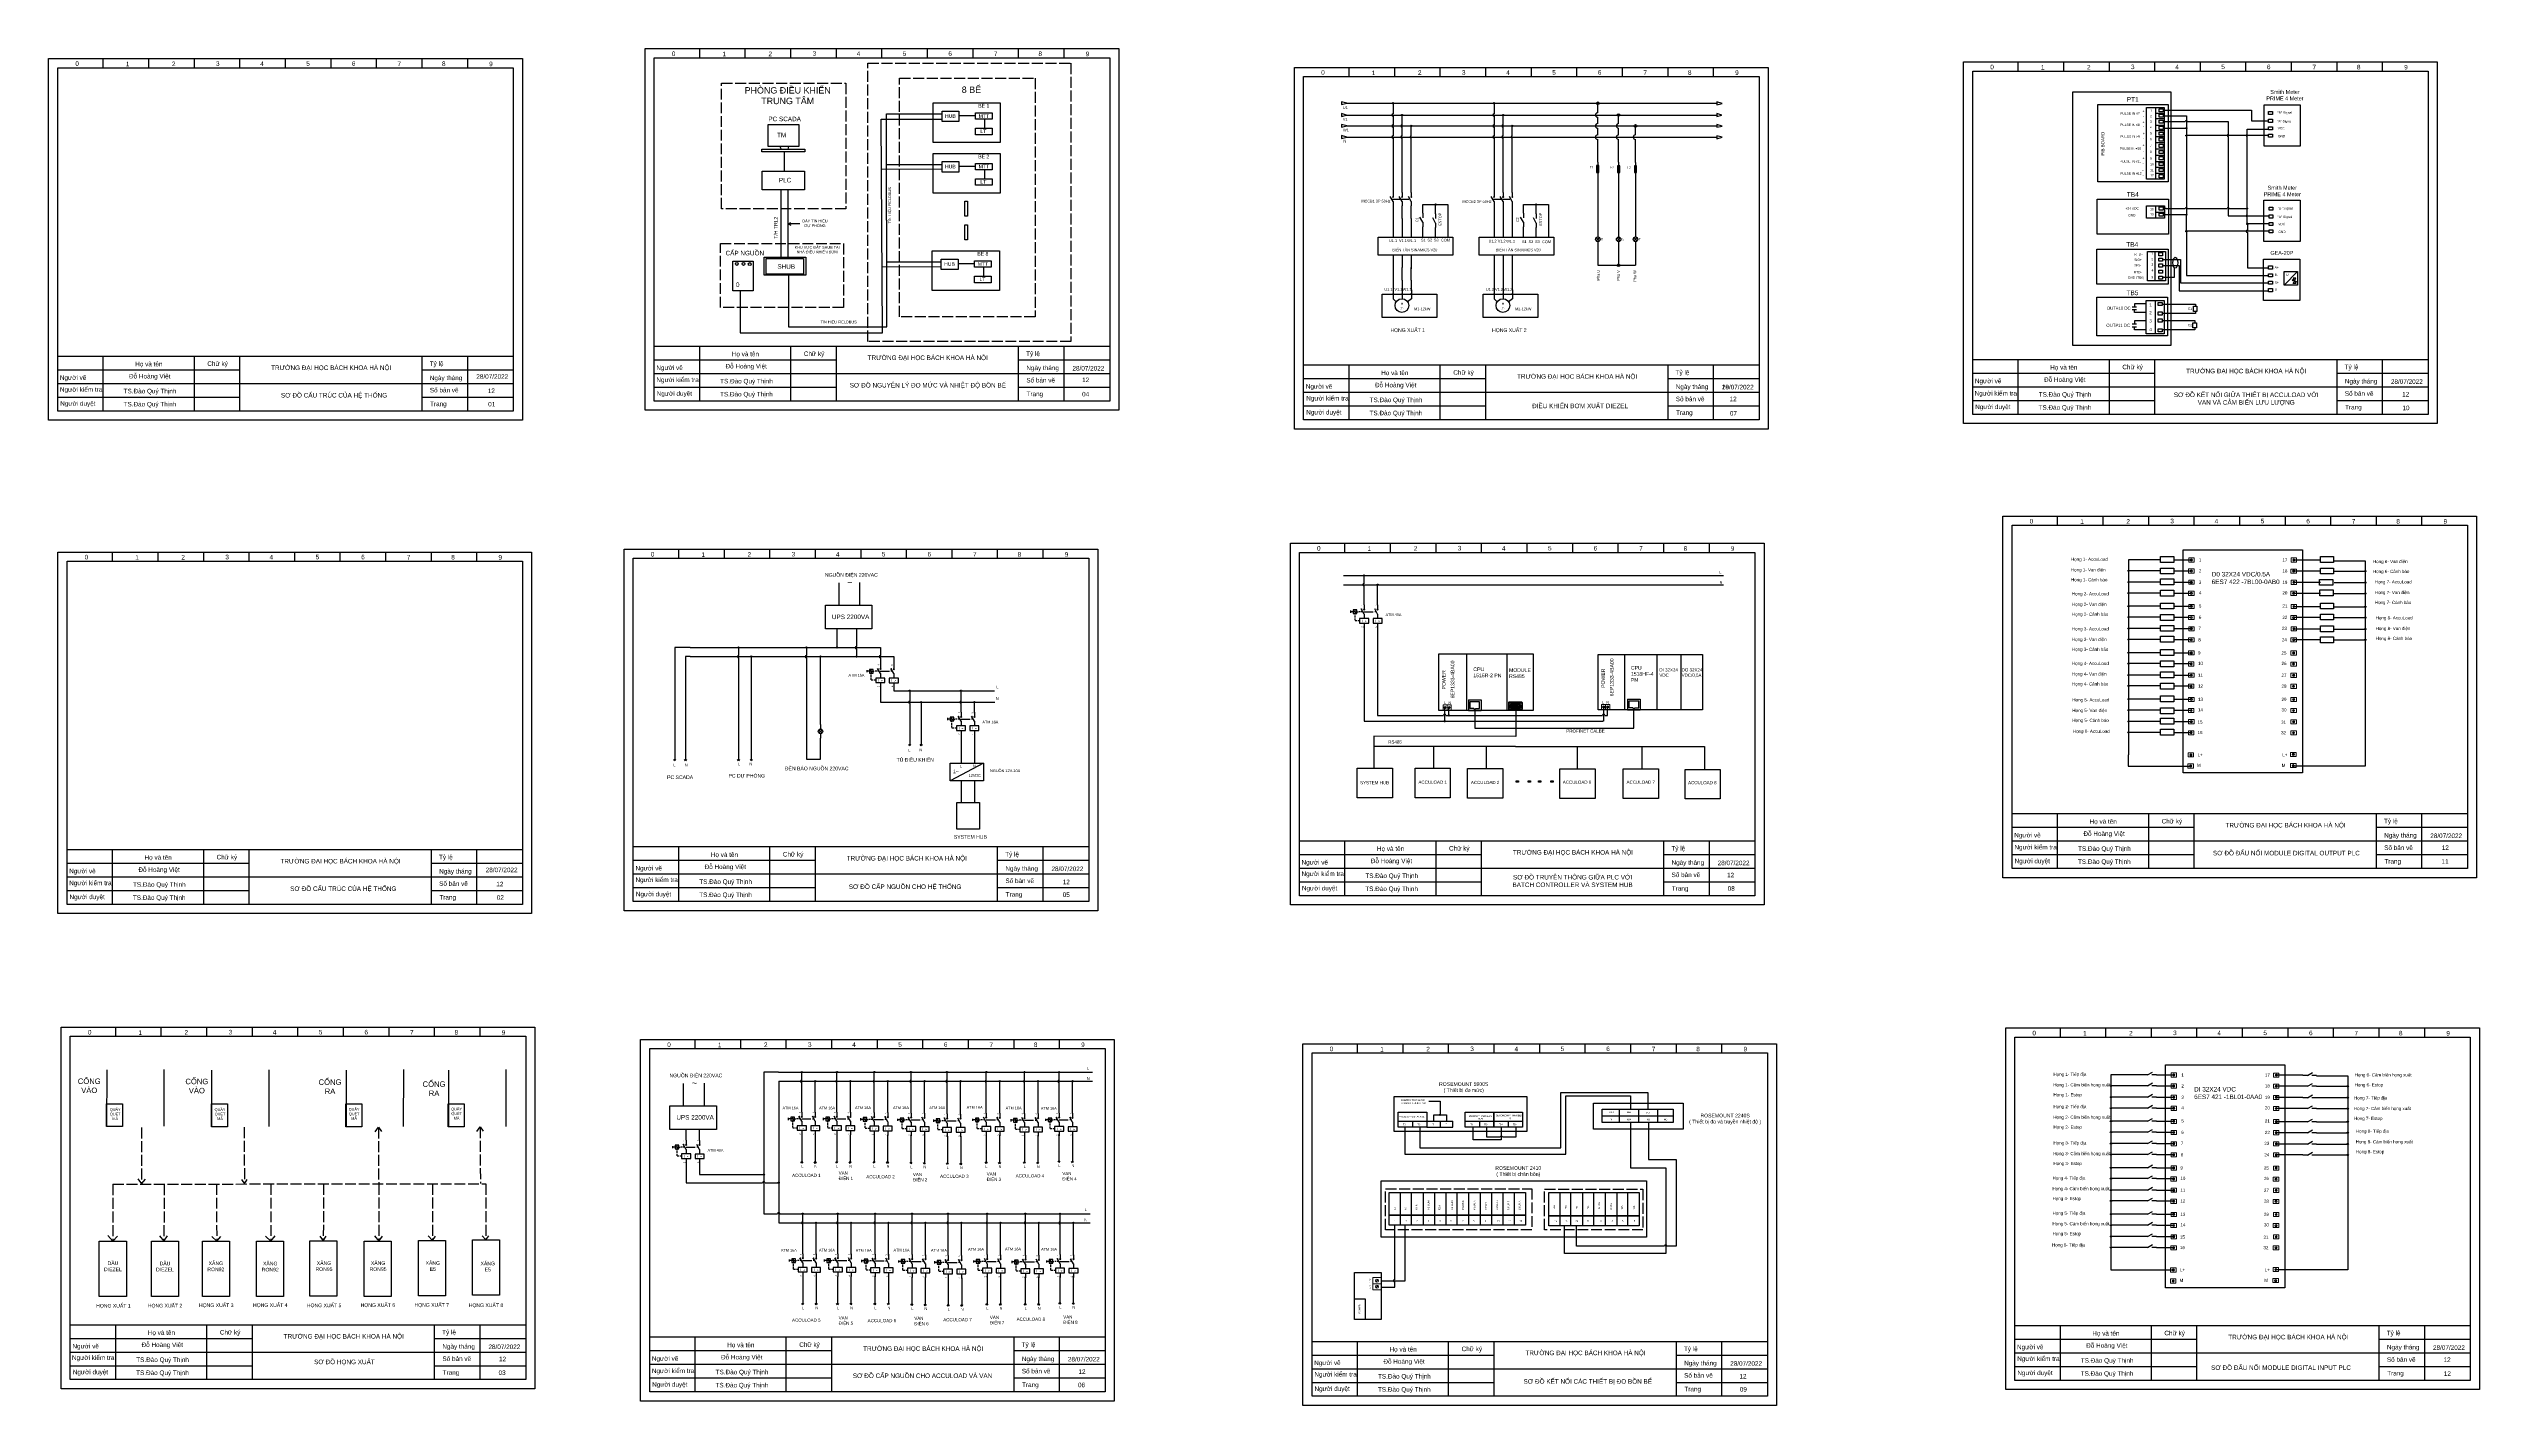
# Model space of a CAD drawing. Header units: inches. Extents: x 1923212 to 1925881, y 1073103 to 1074593.
import ezdxf
from ezdxf.enums import TextEntityAlignment as Align

# ---------------------------------------------------------------- set-up
doc = ezdxf.new("R2010")
doc.units = ezdxf.units.IN
doc.header["$MEASUREMENT"] = 0
for name, pattern in [('ACAD_ISO02W100', [15, 12, -3]), ('CONTINOUS', [0]), ('K5LT_BASIC', [0]), ('K5LT_THIN', [0])]:
    doc.linetypes.add(name, pattern=pattern)
for name, color, linetype, lineweight in [('11', 7, 'CONTINOUS', 5), ('Net chu', 240, 'Continuous', 25), ('Net gach', 7, 'ACAD_ISO02W100', 25), ('Net vien', 5, 'Continuous', 25), ('P', 250, 'Continuous', 9)]:
    doc.layers.add(name, color=color, linetype=linetype, lineweight=lineweight)
for name, color, linetype, true_color in [('G', 3, 'Continuous', 0x00ff00), ('R', 1, 'Continuous', 0xff0000), ('WELDING', 7, 'Continuous', 0xffffff)]:
    doc.layers.add(name, color=color, linetype=linetype, true_color=true_color)
for name, color, linetype in [('LINK', 9, 'Continuous'), ('MISC', 7, 'Continuous'), ('SYMS', 7, 'Continuous'), ('TAGS', 150, 'Continuous'), ('TERMS', 123, 'Continuous'), ('WIRES', 7, 'Continuous'), ('YEL_14_THHN', 2, 'Continuous')]:
    doc.layers.add(name, color=color, linetype=linetype)
doc.styles.get("Standard").update_dxf_attribs({"font": 'arial.ttf'})
doc.styles.add('WD_IEC', font='ISOCP2.shx', dxfattribs={"width": 0.9, "height": 4})

# ---------------------------------------------------------------- blocks, each defined once
blk = doc.blocks.new('WDDOT')
for radius in [0.72, 0.449, 0.223]:
    blk.add_circle((0, 0), radius)
blk = doc.blocks.new('VCB1')
for p, q in [((0, -2.5), (-3.1, 3.1)), ((0.6, 1.9), (-0.6, 3.1)), ((-0.6, 1.9), (0.6, 3.1)), ((0, 7.5), (0, 2.5)), ((0, -2.5), (0, -7.5))]:
    blk.add_line(p, q)
at = {"style": 'WD_IEC'}
for tag, p in [('TAG1', (-8, -1.7)), ('INST', (-8, 5.3)), ('LOC', (-8, 1.8)), ('RATING1', (-8, -6.3)), ('DESC3', (-8, -21.3)), ('DESC2', (-8, -17.8)), ('DESC1', (-8, -14.3))]:
    blk.add_attdef(tag, text='', height=2.5, dxfattribs=at).set_placement(p, align=Align.RIGHT)
blk.add_attdef('TERM01', text='', height=2, rotation=90, dxfattribs=at).set_placement((-1, 7.5), align=Align.RIGHT)
blk.add_attdef('TERM02', (-1, -7.5), '', height=2, rotation=90, dxfattribs=at)
at = {"style": 'WD_IEC', "flags": 1}
for tag, p, height in [('X4LINK', (-2, 0), 0.32), ('X1LINK', (-0.5, 0), 0.32), ('X2TERM01', (0, 7.5), 0.32), ('MFG', (2.8, 6.5), 1.5), ('CAT', (2.8, 4), 1.5), ('X8TERM02', (0, -7.5), 0.32), ('ASSYCODE', (1, -9), 1), ('FAMILY', (1, -10.5), 1), ('CATDESC', (1, -12), 1), ('CONTACT', (1, -13.5), 1), ('COMMON', (2.2, -14.8), 1)]:
    blk.add_attdef(tag, p, '', height=height, dxfattribs=at)
at = {"lineweight": 15, "style": 'WD_IEC'}
blk.add_attdef('XREF', text='', height=2.5, dxfattribs=at).set_placement((-8, -10.3), align=Align.RIGHT)
blk = doc.blocks.new('VCB2')
for p, q in [((0, -2.5), (-3.1, 3.1)), ((0.6, 1.9), (-0.6, 3.1)), ((-0.6, 1.9), (0.6, 3.1)), ((0, 7.5), (0, 2.5)), ((0, -2.5), (0, -7.5))]:
    blk.add_line(p, q)
at = {"style": 'WD_IEC'}
for tag, p in [('INST', (-8, 2.7)), ('LOC', (-8, -0.3)), ('DESC3', (-8, -19.3)), ('DESC2', (-8, -16.3)), ('DESC1', (-8, -13.3)), ('TAG2', (-8, -3.3))]:
    blk.add_attdef(tag, text='', height=2.5, dxfattribs=at).set_placement(p, align=Align.RIGHT)
blk.add_attdef('TERM01', text='', height=2, rotation=90, dxfattribs=at).set_placement((-1, 7.5), align=Align.RIGHT)
blk.add_attdef('TERM02', (-1, -7.5), '', height=2, rotation=90, dxfattribs=at)
at = {"style": 'WD_IEC', "flags": 1}
for tag, p, height in [('X4LINK', (-2.5, 0), 0.32), ('X1LINK', (-0.5, 0), 0.32), ('X2TERM01', (0, 7.5), 0.32), ('X8TERM02', (0, -7.5), 0.32), ('FAMILY', (1, -10.5), 1), ('CONTACT', (1, -13.5), 1)]:
    blk.add_attdef(tag, p, '', height=height, dxfattribs=at)
blk.add_attdef('RATING1', text='', height=2.5, dxfattribs=at).set_placement((-8, -6.3), align=Align.RIGHT)
at = {"lineweight": 15, "style": 'WD_IEC'}
blk.add_attdef('XREF', text='', height=2.5, dxfattribs=at).set_placement((-8, -10.3), align=Align.RIGHT)
blk = doc.blocks.new('VMO1M11')
blk.add_circle((0, 0), 7.5)
at = {"style": 'WD_IEC'}
for tag, p in [('RATING1', (-13.3, -0.2)), ('TAG1', (-13.3, 3.8)), ('INST', (-13.3, 9.8)), ('LOC', (-13.3, 6.8)), ('DESC3', (-13.3, -13.5)), ('DESC2', (-13.3, -10.5)), ('DESC1', (-13.3, -7.5))]:
    blk.add_attdef(tag, text='', height=2.5, dxfattribs=at).set_placement(p, align=Align.RIGHT)
for tag, p in [('TERM01', (-6.5, 6.7)), ('TERM02', (8.5, 7.1)), ('TERM06', (-0.2, -8.2))]:
    blk.add_attdef(tag, text='', height=2, rotation=90, dxfattribs=at).set_placement(p, align=Align.RIGHT)
for tag, p in [('TERM04', (-6.5, -6.8)), ('TERM03', (-0.6, 7.6)), ('TERM05', (8.5, -7.1))]:
    blk.add_attdef(tag, p, '', height=2, rotation=90, dxfattribs=at)
at = {"style": 'WD_IEC', "flags": 1}
for tag, p, height in [('X4LINK', (-7.5, 0), 0.32), ('X0TERM01', (-4.4, 6.1), 0.32), ('X2TERM03', (0, 7.5), 0.32), ('X0TERM02', (4.4, 6.1), 0.32), ('X1LINK', (7.5, 0), 0.32), ('X0TERM04', (-4.4, -6.1), 0.32), ('X8TERM06', (0, -7.5), 0.32), ('X0TERM05', (4.4, -6.1), 0.32), ('MFG', (10.7, -2.1), 1.5), ('CAT', (10.7, -4.6), 1.5), ('ASSYCODE', (10.8, -6.4), 1), ('FAMILY', (10.8, -7.9), 1), ('CATDESC', (10.8, -9.4), 1)]:
    blk.add_attdef(tag, p, '', height=height, dxfattribs=at)
at = {"style": 'WD_IEC'}
for tag, p in [('M', (0, 0.6)), ('3~', (0.1, -4))]:
    blk.add_attdef(tag, text='', height=2.5, dxfattribs=at).set_placement(p, align=Align.CENTER)
at = {"style": 'WD_IEC', "width": 0.9}
blk.add_attdef('WDTAGALT', text='', height=2.5, dxfattribs=at).set_placement((-13.3, -16.5), align=Align.RIGHT)
at = {"lineweight": 15, "style": 'WD_IEC'}
blk.add_attdef('XREF', text='', height=2.5, dxfattribs=at).set_placement((-13.3, -4.5), align=Align.RIGHT)
blk = doc.blocks.new('VCR21')
for p, q in [((0, -2.5), (-3.1, 3.1)), ((0, 7.5), (0, 2.5)), ((0, -2.5), (0, -7.5))]:
    blk.add_line(p, q)
at = {"style": 'WD_IEC'}
for tag, p in [('TAG2', (-5.2, 0.8)), ('INST', (-5.2, 6.8)), ('LOC', (-5.2, 3.8)), ('DESC2', (-5.2, -9.7)), ('DESC3', (-5.2, -12.7)), ('DESC1', (-5.2, -6.7)), ('XREF', (-5.2, -3.8))]:
    blk.add_attdef(tag, text='', height=2.5, dxfattribs=at).set_placement(p, align=Align.RIGHT)
blk.add_attdef('TERM01', text='', height=2, rotation=90, dxfattribs=at).set_placement((-1, 7.5), align=Align.RIGHT)
blk.add_attdef('TERM02', (-1, -7.5), '', height=2, rotation=90, dxfattribs=at)
at = {"style": 'WD_IEC', "flags": 1}
for tag, p, height in [('X4LINK', (-2.8, 0), 0.32), ('X1LINK', (-0.5, 0), 0.32), ('X2TERM01', (0, 7.5), 0.32), ('X8TERM02', (0, -7.5), 0.32), ('CONTACT', (4, -3.5), 1), ('FAMILY', (4, -5), 1), ('COMMON', (5.2, -4.8), 1)]:
    blk.add_attdef(tag, p, '', height=height, dxfattribs=at)
blk = doc.blocks.new('VLT1R')
for p, q in [((-1.8, -1.8), (1.8, 1.8)), ((1.8, -1.8), (-1.8, 1.8)), ((0, 7.5), (0, 2.5)), ((0, -2.5), (0, -7.5))]:
    blk.add_line(p, q)
blk.add_circle((0, 0), 2.5)
at = {"style": 'WD_IEC'}
for tag, p in [('TAG1', (-5.5, 3.3)), ('INST', (-5.5, 10.3)), ('LOC', (-5.5, 6.8)), ('DESC3', (-5.5, -13.3)), ('DESC2', (-5.5, -9.8)), ('DESC1', (-5.5, -6.3))]:
    blk.add_attdef(tag, text='', height=2.5, dxfattribs=at).set_placement(p, align=Align.RIGHT)
at = {"style": 'WD_IEC', "flags": 9}
for tag, p in [('MFG', (-6, -0.2)), ('CAT', (-6, -2.8))]:
    blk.add_attdef(tag, text='', height=1.5, dxfattribs=at).set_placement(p, align=Align.RIGHT)
at = {"style": 'WD_IEC'}
blk.add_attdef('TERM01', text='', height=2, rotation=90, dxfattribs=at).set_placement((-1, 7.5), align=Align.RIGHT)
blk.add_attdef('TERM02', (-1, -7.5), '', height=2, rotation=90, dxfattribs=at)
at = {"style": 'WD_IEC', "flags": 1}
for tag, p, height in [('X4LINK', (-3, 0), 0.32), ('X2TERM01', (0, 7.5), 0.32), ('X1LINK', (3, 0), 0.32), ('X8TERM02', (0, -7.5), 0.32), ('ASSYCODE', (1, -4), 1), ('FAMILY', (1, -5.5), 1), ('CATDESC', (1, -7), 1)]:
    blk.add_attdef(tag, p, '', height=height, dxfattribs=at)
at = {"lineweight": 13, "style": 'WD_IEC'}
blk.add_attdef('COLOR', text='', height=2.5, dxfattribs=at).set_placement((3.8, 0), align=Align.MIDDLE_LEFT)
at = {"lineweight": 15, "style": 'WD_IEC'}
for tag, p in [('WDTAGALT', (-5.5, -22)), ('XREF', (-5.5, -18))]:
    blk.add_attdef(tag, text='', height=2.5, dxfattribs=at).set_placement(p, align=Align.RIGHT)
blk = doc.blocks.new('VCB11Q29')
for p, q in [((-15, 1.2), (-15, -1.2)), ((-12, 0), (-15, 0)), ((-10, 2), (-12, 2)), ((-12, 2), (-12, -2)), ((-10, 0), (-12, 0)), ((-10, 0), (-10, 2)), ((-8, 2), (-10, 2)), ((-10, 0), (-10, -2)), ((-10, 0), (-8, 0)), ((-8, -2), (-8, 2)), ((-8, 0), (-6.7, 0)), ((-4.1, 0), (-5.9, 0)), ((-1.4, 0), (-3.2, 0)), ((0, -2.5), (-3.1, 3.1)), ((-3.1, 3.1), (-2.5, 2)), ((-0.7, 1.8), (0.7, 3.2)), ((-0.7, 3.2), (0.7, 1.8)), ((0, 7.5), (0, 2.5)), ((-12, -2), (-8, -2)), ((-10, -3.2), (-10, -2)), ((-10, -6.4), (-10, -4.1)), ((-10, -9.4), (-10, -7.3)), ((-7.9, -10), (-10, -10)), ((-5, -10), (-6.8, -10)), ((0, -2.5), (0, -7.5)), ((0, -12.5), (0, -17.5))]:
    blk.add_line(p, q)
blk.add_lwpolyline([(-5, -7.5), (-5, -12.5), (5, -12.5), (5, -7.5)], close=True)
at = {"style": 'WD_IEC'}
for tag, p in [('TAG1', (-18.4, 1.7)), ('INST', (-18.4, 7.7)), ('LOC', (-18.4, 4.7)), ('RATING1', (-18.5, -8.6)), ('DESC2', (-18.5, -14.6)), ('DESC3', (-18.5, -17.6)), ('DESC1', (-18.5, -11.6))]:
    blk.add_attdef(tag, text='', height=2.5, dxfattribs=at).set_placement(p, align=Align.RIGHT)
at = {"style": 'WD_IEC', "flags": 1}
for tag, p, height in [('X4LINK', (-15, 0), 0.32), ('X1LINK', (-0.2, 0), 0.32), ('X2TERM01', (0, 7.5), 0.32), ('MFG', (2.8, 6.5), 1.5), ('CAT', (2.8, 4), 1.5), ('CONTACT', (-5, -7.5), 1), ('COMMON', (-3.7, -8.8), 1), ('X8TERM02', (0, -17.5), 0.32), ('ASSYCODE', (0.7, -13.8), 1), ('FAMILY', (0.7, -15.3), 1), ('CATDESC', (0.7, -16.8), 1)]:
    blk.add_attdef(tag, p, '', height=height, dxfattribs=at)
at = {"style": 'WD_IEC'}
blk.add_attdef('TERM01', text='', height=2, rotation=90, dxfattribs=at).set_placement((-1, 7.5), align=Align.RIGHT)
at = {"lineweight": 15, "style": 'WD_IEC'}
blk.add_attdef('XREF', text='', height=2.5, dxfattribs=at).set_placement((-18.5, -5.6), align=Align.RIGHT)
at = {"style": 'WD_IEC'}
blk.add_attdef('TERM02', (-1, -17.5), '', height=2, rotation=90, dxfattribs=at)
blk.add_attdef('I', text='', height=3, dxfattribs=at).set_placement((0.1, -11.6), align=Align.CENTER)
blk = doc.blocks.new('VCB21Q29')
for p, q in [((-1.4, 0), (-3.2, 0)), ((0, -2.5), (-3.1, 3.1)), ((-3.1, 3.1), (-2.5, 2)), ((-0.7, 1.8), (0.7, 3.2)), ((-0.7, 3.2), (0.7, 1.8)), ((0, 7.5), (0, 2.5)), ((0, -2.5), (0, -7.5)), ((0, -12.5), (0, -17.5))]:
    blk.add_line(p, q)
blk.add_lwpolyline([(-5, -7.5), (-5, -12.5), (5, -12.5), (5, -7.5)], close=True)
at = {"style": 'WD_IEC'}
for tag, p in [('TAG2', (-6.5, 1.9)), ('INST', (-6.5, 7.9)), ('LOC', (-6.5, 4.9)), ('DESC3', (-6.7, -17.5)), ('DESC2', (-6.7, -14.5)), ('DESC1', (-6.7, -11.5))]:
    blk.add_attdef(tag, text='', height=2.5, dxfattribs=at).set_placement(p, align=Align.RIGHT)
at = {"style": 'WD_IEC', "flags": 1}
for tag, p, height in [('X4LINK', (-5.1, 0), 0.32), ('X1LINK', (-0.1, 0), 0.32), ('X2TERM01', (0, 7.5), 0.32), ('CONTACT', (-5, -7.5), 1), ('X8TERM02', (0, -17.5), 0.32), ('FAMILY', (0.7, -15.3), 1)]:
    blk.add_attdef(tag, p, '', height=height, dxfattribs=at)
at = {"style": 'WD_IEC'}
blk.add_attdef('TERM01', text='', height=2, rotation=90, dxfattribs=at).set_placement((-1, 7.5), align=Align.RIGHT)
at = {"style": 'WD_IEC', "flags": 1}
blk.add_attdef('RATING1', text='', height=2.5, dxfattribs=at).set_placement((-6.7, -8.5), align=Align.RIGHT)
at = {"lineweight": 15, "style": 'WD_IEC'}
blk.add_attdef('XREF', text='', height=2.5, dxfattribs=at).set_placement((-6.7, -5.5), align=Align.RIGHT)
at = {"style": 'WD_IEC'}
blk.add_attdef('TERM02', (-1, -17.5), '', height=2, rotation=90, dxfattribs=at)
blk.add_attdef('I', text='', height=3, dxfattribs=at).set_placement((0, -11.5), align=Align.CENTER)
blk = doc.blocks.new('VFU1')
blk.add_line((0, 7.5), (0, -7.5))
blk.add_lwpolyline([(-1.25, 3.75), (-1.25, -3.75), (1.25, -3.75), (1.25, 3.75)], close=True)
at = {"style": 'WD_IEC'}
for tag, p in [('TAG1', (-5.25, 0.75)), ('INST', (-5.25, 7.75)), ('LOC', (-5.25, 4.25)), ('RATING1', (-5.25, -3.75)), ('DESC3', (-5.25, -18.6)), ('DESC2', (-5.25, -15.1)), ('DESC1', (-5.25, -11.6)), ('XREF', (-5.25, -7.75))]:
    blk.add_attdef(tag, text='', height=2.5, dxfattribs=at).set_placement(p, align=Align.RIGHT)
blk.add_attdef('TERM01', text='', height=2, rotation=90, dxfattribs=at).set_placement((-1, 7.5), align=Align.RIGHT)
blk.add_attdef('TERM02', (-1, -7.5), '', height=2, rotation=90, dxfattribs=at)
at = {"style": 'WD_IEC', "flags": 1}
for tag, p, height in [('X4LINK', (-1.25, 0), 0.32), ('X2TERM01', (0, 7.5), 0.32), ('X1LINK', (1.25, 0), 0.32), ('MFG', (2.75, 6.5), 1.5), ('CAT', (2.75, 4), 1.5), ('X8TERM02', (0, -7.5), 0.32), ('ASSYCODE', (2.25, -4), 1), ('FAMILY', (2.25, -5.5), 1), ('CATDESC', (2.25, -7), 1)]:
    blk.add_attdef(tag, p, '', height=height, dxfattribs=at)

msp = doc.modelspace()

# ---------------------------------------------------------------- linework, layer by layer
for p, q in [((1924631.7, 1074534.4), (1924631.7, 1074531.3)), ((1924637.5, 1074532.7), (1924631.7, 1074534.4)), ((1924631.7, 1074534.4), (1924631.7, 1074531.3)), ((1924637.5, 1074532.7), (1924631.7, 1074534.4)), ((1924631.7, 1074531.3), (1924637.5, 1074532.7)), ((1924631.7, 1074531.3), (1924637.5, 1074532.7)), ((1925043.7, 1074534.2), (1925043.7, 1074531)), ((1925049.5, 1074532.5), (1925043.7, 1074534.2)), ((1925043.7, 1074534.2), (1925043.7, 1074531)), ((1925049.5, 1074532.5), (1925043.7, 1074534.2)), ((1925043.7, 1074531), (1925049.5, 1074532.5)), ((1925043.7, 1074531), (1925049.5, 1074532.5)), ((1924127.6, 1074280.7), (1924126.1, 1074515.2)), ((1924126.1, 1074515.2), (1924193.1, 1074515.2)), ((1924132.6, 1074287.2), (1924132.1, 1074521.2)), ((1924132.1, 1074521.2), (1924193.1, 1074521.2)), ((1924211.6, 1074519.2), (1924229.6, 1074519.2)), ((1924239.6, 1074515.2), (1924239.6, 1074505.2)), ((1924631.4, 1074521.5), (1924631.4, 1074518.3)), ((1924637.2, 1074519.8), (1924631.4, 1074521.5)), ((1924631.4, 1074521.5), (1924631.4, 1074518.3)), ((1924637.2, 1074519.8), (1924631.4, 1074521.5)), ((1924631.4, 1074518.3), (1924637.2, 1074519.8)), ((1924631.4, 1074518.3), (1924637.2, 1074519.8)), ((1924631.7, 1074509.5), (1924631.7, 1074506.3)), ((1924637.5, 1074507.8), (1924631.7, 1074509.5)), ((1924631.7, 1074509.5), (1924631.7, 1074506.3)), ((1924637.5, 1074507.8), (1924631.7, 1074509.5)), ((1924631.7, 1074506.3), (1924637.5, 1074507.8)), ((1924631.7, 1074506.3), (1924637.5, 1074507.8)), ((1925043.5, 1074521.4), (1925043.5, 1074518.2)), ((1925049.2, 1074519.7), (1925043.5, 1074521.4)), ((1925043.5, 1074521.4), (1925043.5, 1074518.2)), ((1925049.2, 1074519.7), (1925043.5, 1074521.4)), ((1925043.5, 1074518.2), (1925049.2, 1074519.7)), ((1925043.5, 1074518.2), (1925049.2, 1074519.7)), ((1925043.7, 1074509.4), (1925043.7, 1074506.3)), ((1925049.5, 1074507.7), (1925043.7, 1074509.4)), ((1925043.7, 1074509.4), (1925043.7, 1074506.3)), ((1925049.5, 1074507.7), (1925043.7, 1074509.4)), ((1925043.7, 1074506.3), (1925049.5, 1074507.7)), ((1925043.7, 1074506.3), (1925049.5, 1074507.7)), ((1925525, 1074528), (1925525, 1074449.3)), ((1925525, 1074522), (1925534.6, 1074522)), ((1925525, 1074516), (1925534.6, 1074516)), ((1925525, 1074508.7), (1925534.6, 1074508.7)), ((1925525, 1074502.7), (1925534.6, 1074502.7)), ((1924015.1, 1074485.3), (1924016.6, 1074482.2)), ((1924019.6, 1074479.2), (1924019.6, 1074458.2)), ((1924024.6, 1074485.3), (1924023.6, 1074482.2)), ((1924631.7, 1074497.2), (1924631.7, 1074494)), ((1924637.5, 1074495.5), (1924631.7, 1074497.2)), ((1924631.7, 1074497.2), (1924631.7, 1074494)), ((1924637.5, 1074495.5), (1924631.7, 1074497.2)), ((1924631.7, 1074494), (1924637.5, 1074495.5)), ((1924631.7, 1074494), (1924637.5, 1074495.5)), ((1925043.7, 1074496.9), (1925043.7, 1074493.8)), ((1925049.5, 1074495.3), (1925043.7, 1074496.9)), ((1925043.7, 1074496.9), (1925043.7, 1074493.8)), ((1925049.5, 1074495.3), (1925043.7, 1074496.9)), ((1925043.7, 1074493.8), (1925049.5, 1074495.3)), ((1925043.7, 1074493.8), (1925049.5, 1074495.3)), ((1925525, 1074496.3), (1925534.6, 1074496.3)), ((1925525, 1074489.5), (1925534.6, 1074489.5)), ((1925525, 1074482.6), (1925534.6, 1074482.6)), ((1925525, 1074475.8), (1925534.6, 1074475.8)), ((1924193.1, 1074460.2), (1924126.4, 1074459.8)), ((1924193.1, 1074465.2), (1924132.2, 1074465.1)), ((1924211.6, 1074463.7), (1924229.6, 1074463.7)), ((1924239.6, 1074459.7), (1924239.6, 1074449.7)), ((1925525, 1074468.9), (1925534.6, 1074468.9)), ((1925525, 1074462.5), (1925534.6, 1074462.5)), ((1925525, 1074456.1), (1925534.6, 1074456.1)), ((1924016.1, 1074437.7), (1924016.1, 1074363.8)), ((1924023.6, 1074437.7), (1924023.6, 1074363.8)), ((1924023.6, 1074400.2), (1924027.1, 1074401.7)), ((1924037.1, 1074400.2), (1924023.6, 1074400.2)), ((1924023.6, 1074400.2), (1924027.1, 1074398.7)), ((1925525.2, 1074420.2), (1925525.2, 1074406.5)), ((1925525.2, 1074413.3), (1925535.1, 1074413.3)), ((1925524.5, 1074370.1), (1925524.5, 1074337.6)), ((1924024.6, 1074344.1), (1924024.6, 1074287.2)), ((1924192.1, 1074353.2), (1924127.1, 1074352.8)), ((1924192.1, 1074358.2), (1924132.4, 1074358.1)), ((1924210.6, 1074356.7), (1924228.6, 1074356.7)), ((1924238.6, 1074352.7), (1924238.6, 1074342.7)), ((1925546, 1074341.6), (1925546, 1074352.1)), ((1925681, 1074348.1), (1925666.5, 1074333.1)), ((1923971.6, 1074326.6), (1923971.6, 1074280.7)), ((1924688.9, 1074323.7), (1924687.5, 1074322.5)), ((1924688.9, 1074323.7), (1924687.5, 1074322.5)), ((1924688.1, 1074338.4), (1924688.3, 1074318)), ((1924688.1, 1074338.4), (1924688.3, 1074318)), ((1924688.3, 1074318), (1924691.6, 1074314.7)), ((1924688.3, 1074318), (1924691.6, 1074314.7)), ((1924698.9, 1074323.7), (1924697.5, 1074322.5)), ((1924698.9, 1074323.7), (1924697.5, 1074322.5)), ((1924698.1, 1074338.4), (1924698.3, 1074318.1)), ((1924698.1, 1074338.4), (1924698.3, 1074318.1)), ((1924708.3, 1074318), (1924704.1, 1074314.8)), ((1924708.3, 1074318), (1924704.1, 1074314.8)), ((1924708.9, 1074323.7), (1924707.5, 1074322.5)), ((1924708.9, 1074323.7), (1924707.5, 1074322.5)), ((1924708.1, 1074338.4), (1924708.3, 1074318)), ((1924708.1, 1074338.4), (1924708.3, 1074318)), ((1924799.7, 1074323.7), (1924798.4, 1074322.5)), ((1924799.7, 1074323.7), (1924798.4, 1074322.5)), ((1924799, 1074338.4), (1924799.1, 1074318)), ((1924799, 1074338.4), (1924799.1, 1074318)), ((1924799.1, 1074318), (1924802.5, 1074314.7)), ((1924799.1, 1074318), (1924802.5, 1074314.7)), ((1924809.7, 1074323.7), (1924808.4, 1074322.5)), ((1924809.7, 1074323.7), (1924808.4, 1074322.5)), ((1924809, 1074338.4), (1924809.1, 1074318.1)), ((1924809, 1074338.4), (1924809.1, 1074318.1)), ((1924819.1, 1074318), (1924815, 1074314.8)), ((1924819.1, 1074318), (1924815, 1074314.8)), ((1924819.7, 1074323.6), (1924818.4, 1074322.5)), ((1924819.7, 1074323.6), (1924818.4, 1074322.5)), ((1924819, 1074338.4), (1924819.1, 1074318)), ((1924819, 1074338.4), (1924819.1, 1074318)), ((1925524.8, 1074316), (1925524.8, 1074279.7)), ((1925533, 1074341.6), (1925546, 1074341.6)), ((1925680.8, 1074336.2), (1925675, 1074339)), ((1925675.1, 1074339), (1925675.9, 1074337.7)), ((1925675.1, 1074339), (1925676.7, 1074338.9)), ((1925676.3, 1074334.7), (1925679.3, 1074340.7)), ((1925679.3, 1074340.7), (1925676.3, 1074340.7)), ((1925676.3, 1074340.7), (1925679.3, 1074334.7)), ((1925679.3, 1074334.7), (1925676.3, 1074334.7)), ((1925499.6, 1074309.2), (1925504.3, 1074309.2)), ((1925499.6, 1074306.2), (1925504.3, 1074306.2)), ((1925499.6, 1074290.4), (1925504.3, 1074290.4)), ((1925514.5, 1074312.6), (1925502.1, 1074312.6)), ((1925502.1, 1074312.6), (1925502.1, 1074309.2)), ((1925502.1, 1074302.8), (1925502.1, 1074306.2)), ((1925514.5, 1074302.8), (1925502.1, 1074302.8)), ((1925514.5, 1074293.8), (1925502.1, 1074293.8)), ((1925502.1, 1074293.8), (1925502.1, 1074290.4)), ((1925514.5, 1074312.6), (1925514.5, 1074312.6)), ((1925514.5, 1074302.8), (1925514.5, 1074302.8)), ((1925514.5, 1074293.8), (1925514.5, 1074293.8)), ((1923971.6, 1074280.7), (1924127.6, 1074280.7)), ((1924024.6, 1074287.2), (1924132.6, 1074287.2)), ((1925499.6, 1074287.4), (1925504.3, 1074287.4)), ((1925502.1, 1074283.9), (1925502.1, 1074287.4)), ((1925514.5, 1074283.9), (1925502.1, 1074283.9)), ((1925514.5, 1074283.9), (1925514.5, 1074283.9)), ((1924768.9, 1073928.1), (1924768.9, 1073866.1)), ((1924812.9, 1073928.1), (1924812.9, 1073866.1)), ((1924942.4, 1073927.6), (1924942.4, 1073866.6)), ((1924977.9, 1073927.6), (1924977.9, 1073866.6)), ((1925003.9, 1073927.6), (1925003.9, 1073866.6)), ((1924777.9, 1073867.7), (1924777.9, 1073846.6)), ((1924822.9, 1073867), (1924822.9, 1073837.5)), ((1924952.4, 1073846.6), (1924952.4, 1073868.4)), ((1924667, 1073837.9), (1924666.9, 1073826.6)), ((1924822.9, 1073837.5), (1924667, 1073837.9)), ((1924777.9, 1073846.6), (1924952.4, 1073846.6)), ((1924822.4, 1073826.6), (1924666.9, 1073826.6)), ((1924666.9, 1073826.6), (1924666.9, 1073802.6)), ((1924732.6, 1073826.6), (1924732.6, 1073802.6)), ((1924732.6, 1073826.6), (1924732.6, 1073802.6)), ((1924790.2, 1073826.3), (1924790.2, 1073802.3)), ((1924822.4, 1073826.6), (1925029.9, 1073826.6)), ((1924890.4, 1073826.6), (1924890.4, 1073801.8)), ((1924961.4, 1073826.6), (1924961.4, 1073801.8)), ((1925029.9, 1073826.6), (1925029.9, 1073801.3)), ((1924238.6, 1073808.1), (1924202.1, 1073788.6)), ((1924727.5, 1073437), (1924739.7, 1073437)), ((1924739.7, 1073437), (1924739.7, 1073422)), ((1924693.7, 1073415), (1924725.2, 1073415)), ((1924693.7, 1073415), (1924725.2, 1073415)), ((1924709.5, 1073415), (1924709.5, 1073408.4)), ((1924709.5, 1073415), (1924709.5, 1073408.4)), ((1924725.2, 1073415), (1924753.8, 1073415)), ((1924725.2, 1073408.4), (1924753.8, 1073408.4)), ((1924733.1, 1073415), (1924733.1, 1073422)), ((1924733.1, 1073422), (1924746.8, 1073422)), ((1924739.7, 1073415), (1924739.7, 1073408.4)), ((1924746.8, 1073422), (1924746.8, 1073415)), ((1924753.8, 1073408.4), (1924753.8, 1073415)), ((1924767.4, 1073415), (1924798.8, 1073415)), ((1924783.1, 1073415), (1924783.1, 1073408.4)), ((1924798.8, 1073415), (1924830.3, 1073415)), ((1924814.6, 1073415), (1924814.6, 1073408.4)), ((1924917.7, 1073420.8), (1924995.8, 1073420.8)), ((1924936.4, 1073428.1), (1924936.4, 1073413.4)), ((1924957.7, 1073428.1), (1924957.7, 1073413.4)), ((1924978.5, 1073428.1), (1924978.5, 1073413.4)), ((1924696.5, 1073300.7), (1924696.5, 1073336.7)), ((1924708.5, 1073300.7), (1924708.5, 1073336.7)), ((1924721.5, 1073300.7), (1924721.5, 1073336.7)), ((1924734, 1073300.7), (1924734, 1073336.7)), ((1924746.5, 1073300.7), (1924746.5, 1073336.7)), ((1924758.7, 1073300.7), (1924758.7, 1073336.7)), ((1924771.5, 1073300.7), (1924771.5, 1073336.7)), ((1924784, 1073300.7), (1924784, 1073336.7)), ((1924796.5, 1073300.7), (1924796.5, 1073336.7)), ((1924809, 1073300.7), (1924809, 1073336.7)), ((1924821.5, 1073300.7), (1924821.5, 1073336.7)), ((1924871.5, 1073300.2), (1924871.5, 1073336.7)), ((1924883.5, 1073300.2), (1924883.5, 1073336.7)), ((1924896.5, 1073300.2), (1924896.5, 1073336.7)), ((1924908.7, 1073300.2), (1924908.7, 1073336.7)), ((1924921.5, 1073300.2), (1924921.5, 1073336.7)), ((1924934, 1073300.2), (1924934, 1073336.7)), ((1924946, 1073300.2), (1924946, 1073336.7)), ((1924646, 1073219.9), (1924646, 1073219.9)), ((1924646, 1073219.9), (1924657.5, 1073219.9)), ((1924657.5, 1073219.9), (1924657.5, 1073197.4))]:
    msp.add_line(p, q)
at = {"color": 7, "ltscale": 0.5}
for p, q in [((1924770.9, 1073877.6), (1924784.8, 1073877.6)), ((1924770.9, 1073877.6), (1924770.9, 1073866.1)), ((1924770.9, 1073866.1), (1924784.8, 1073866.1)), ((1924783.2, 1073875.5), (1924772.5, 1073875.5)), ((1924772.5, 1073875.5), (1924772.5, 1073868.1)), ((1924776.9, 1073868.1), (1924772.5, 1073868.1)), ((1924776.9, 1073868.1), (1924776.9, 1073867.7)), ((1924776.9, 1073867.7), (1924778.8, 1073867.7)), ((1924778.8, 1073868.1), (1924783.2, 1073868.1)), ((1924778.8, 1073867.7), (1924778.8, 1073868.1)), ((1924783.2, 1073868.1), (1924783.2, 1073875.5)), ((1924784.8, 1073877.6), (1924784.8, 1073866.1)), ((1924945.5, 1073878.3), (1924959.4, 1073878.3)), ((1924945.5, 1073878.3), (1924945.5, 1073866.8)), ((1924945.5, 1073866.8), (1924959.4, 1073866.8)), ((1924957.8, 1073876.2), (1924947.1, 1073876.2)), ((1924947.1, 1073876.2), (1924947.1, 1073868.8)), ((1924951.5, 1073868.8), (1924947.1, 1073868.8)), ((1924951.5, 1073868.8), (1924951.5, 1073868.4)), ((1924951.5, 1073868.4), (1924953.4, 1073868.4)), ((1924953.4, 1073868.8), (1924957.8, 1073868.8)), ((1924953.4, 1073868.4), (1924953.4, 1073868.8)), ((1924957.8, 1073868.8), (1924957.8, 1073876.2)), ((1924959.4, 1073878.3), (1924959.4, 1073866.8))]:
    msp.add_line(p, q, dxfattribs=at)
for points in [[(1924183.2, 1074533.2), (1924257, 1074533.2), (1924257, 1074489.5), (1924183.2, 1074489.5)], [(1925434.5, 1074545.1), (1925542, 1074545.1), (1925542, 1074266.6), (1925434.5, 1074266.6)], [(1925461.9, 1074531.4), (1925538.9, 1074531.4), (1925538.9, 1074446.3), (1925461.9, 1074446.3)], [(1925644.6, 1074531), (1925684, 1074531), (1925684, 1074485.6), (1925644.6, 1074485.6)], [(1924002.2, 1074509.3), (1924035.8, 1074509.3), (1924035.8, 1074485.3), (1924002.2, 1074485.3)], [(1924193.1, 1074524.2), (1924211.6, 1074524.2), (1924211.6, 1074512.7), (1924193.1, 1074512.7)], [(1924229.6, 1074522.2), (1924248.1, 1074522.2), (1924248.1, 1074515.2), (1924229.6, 1074515.2)], [(1924229.6, 1074505.2), (1924248.1, 1074505.2), (1924248.1, 1074498.2), (1924229.6, 1074498.2)], [(1925515.4, 1074528), (1925534.6, 1074528), (1925534.6, 1074449.3), (1925515.4, 1074449.3)], [(1925529.1, 1074526.7), (1925533.4, 1074526.7), (1925533.4, 1074523.3), (1925529.1, 1074523.3)], [(1925529.1, 1074520.7), (1925533.4, 1074520.7), (1925533.4, 1074517.3), (1925529.1, 1074517.3)], [(1925529.1, 1074514.3), (1925533.4, 1074514.3), (1925533.4, 1074510.9), (1925529.1, 1074510.9)], [(1925529.1, 1074507.4), (1925533.4, 1074507.4), (1925533.4, 1074504), (1925529.1, 1074504)], [(1925649.3, 1074523.7), (1925653.6, 1074523.7), (1925653.6, 1074520.3), (1925649.3, 1074520.3)], [(1925649.3, 1074515.1), (1925653.6, 1074515.1), (1925653.6, 1074511.7), (1925649.3, 1074511.7)], [(1925649.3, 1074507), (1925653.6, 1074507), (1925653.6, 1074503.6), (1925649.3, 1074503.6)], [(1923995.1, 1074482.2), (1924042.6, 1074482.2), (1924042.6, 1074479.2), (1923995.1, 1074479.2)], [(1924183.2, 1074477.7), (1924257, 1074477.7), (1924257, 1074434), (1924183.2, 1074434)], [(1925529.1, 1074501), (1925533.4, 1074501), (1925533.4, 1074497.6), (1925529.1, 1074497.6)], [(1925529.1, 1074494.6), (1925533.4, 1074494.6), (1925533.4, 1074491.2), (1925529.1, 1074491.2)], [(1925529.1, 1074487.8), (1925533.4, 1074487.8), (1925533.4, 1074484.3), (1925529.1, 1074484.3)], [(1925529.1, 1074480.9), (1925533.4, 1074480.9), (1925533.4, 1074477.5), (1925529.1, 1074477.5)], [(1925649.3, 1074498.9), (1925653.6, 1074498.9), (1925653.6, 1074495.5), (1925649.3, 1074495.5)], [(1923995.4, 1074458.2), (1924042.1, 1074458.2), (1924042.1, 1074437.7), (1923995.4, 1074437.7)], [(1924193.1, 1074468.7), (1924211.6, 1074468.7), (1924211.6, 1074457.2), (1924193.1, 1074457.2)], [(1924229.6, 1074466.7), (1924248.1, 1074466.7), (1924248.1, 1074459.7), (1924229.6, 1074459.7)], [(1924229.6, 1074449.7), (1924248.1, 1074449.7), (1924248.1, 1074442.7), (1924229.6, 1074442.7)], [(1925529.1, 1074474.1), (1925533.4, 1074474.1), (1925533.4, 1074470.6), (1925529.1, 1074470.6)], [(1925529.1, 1074467.7), (1925533.4, 1074467.7), (1925533.4, 1074464.2), (1925529.1, 1074464.2)], [(1925529.1, 1074461.2), (1925533.4, 1074461.2), (1925533.4, 1074457.8), (1925529.1, 1074457.8)], [(1925529.1, 1074454.4), (1925533.4, 1074454.4), (1925533.4, 1074451), (1925529.1, 1074451)], [(1924218.1, 1074425.2), (1924221.1, 1074425.2), (1924221.1, 1074408.7), (1924218.1, 1074408.7)], [(1925461.1, 1074427.4), (1925539.4, 1074427.4), (1925539.4, 1074388.9), (1925461.1, 1074388.9)], [(1925644.2, 1074426.2), (1925684, 1074426.2), (1925684, 1074380.8), (1925644.2, 1074380.8)], [(1924218.1, 1074399.2), (1924221.1, 1074399.2), (1924221.1, 1074382.7), (1924218.1, 1074382.7)], [(1925515.4, 1074420.2), (1925535.1, 1074420.2), (1925535.1, 1074406.5), (1925515.4, 1074406.5)], [(1925529.1, 1074418.9), (1925533.4, 1074418.9), (1925533.4, 1074415.5), (1925529.1, 1074415.5)], [(1925529.1, 1074412), (1925533.4, 1074412), (1925533.4, 1074408.6), (1925529.1, 1074408.6)], [(1925649.8, 1074418.6), (1925654.1, 1074418.6), (1925654.1, 1074415.2), (1925649.8, 1074415.2)], [(1925649.8, 1074410.1), (1925654.1, 1074410.1), (1925654.1, 1074406.6), (1925649.8, 1074406.6)], [(1925649.8, 1074401.9), (1925654.1, 1074401.9), (1925654.1, 1074398.5), (1925649.8, 1074398.5)], [(1924182.2, 1074370.7), (1924256, 1074370.7), (1924256, 1074327), (1924182.2, 1074327)], [(1924671.8, 1074385.5), (1924753.8, 1074385.5), (1924753.8, 1074366), (1924671.8, 1074366)], [(1924671.8, 1074385.5), (1924753.8, 1074385.5), (1924753.8, 1074366), (1924671.8, 1074366)], [(1924782.8, 1074385.5), (1924864.8, 1074385.5), (1924864.8, 1074366), (1924782.8, 1074366)], [(1925460.6, 1074372.6), (1925538.9, 1074372.6), (1925538.9, 1074334.1), (1925460.6, 1074334.1)], [(1925516.5, 1074370.1), (1925536, 1074370.1), (1925536, 1074337.6), (1925516.5, 1074337.6)], [(1925649.8, 1074393.8), (1925654.1, 1074393.8), (1925654.1, 1074390.4), (1925649.8, 1074390.4)], [(1923963.3, 1074359.4), (1923985.6, 1074359.4), (1923985.6, 1074326.6), (1923963.3, 1074326.6)], [(1923997.8, 1074363.8), (1924043.7, 1074363.8), (1924043.7, 1074344.1), (1923997.8, 1074344.1)], [(1924000.1, 1074362.2), (1924041.1, 1074362.2), (1924041.1, 1074345.2), (1924000.1, 1074345.2)], [(1924192.1, 1074361.7), (1924210.6, 1074361.7), (1924210.6, 1074350.2), (1924192.1, 1074350.2)], [(1924228.6, 1074359.7), (1924247.1, 1074359.7), (1924247.1, 1074352.7), (1924228.6, 1074352.7)], [(1924228.6, 1074342.7), (1924247.1, 1074342.7), (1924247.1, 1074335.7), (1924228.6, 1074335.7)], [(1925528.7, 1074368.7), (1925533, 1074368.7), (1925533, 1074365.3), (1925528.7, 1074365.3)], [(1925528.7, 1074362.7), (1925533, 1074362.7), (1925533, 1074359.3), (1925528.7, 1074359.3)], [(1925528.7, 1074356.3), (1925533, 1074356.3), (1925533, 1074352.9), (1925528.7, 1074352.9)], [(1925528.7, 1074349.4), (1925533, 1074349.4), (1925533, 1074346), (1925528.7, 1074346)], [(1925528.7, 1074343), (1925533, 1074343), (1925533, 1074339.6), (1925528.7, 1074339.6)], [(1925643.7, 1074361.6), (1925683.5, 1074361.6), (1925683.5, 1074316.2), (1925643.7, 1074316.2)], [(1925649.3, 1074354.1), (1925653.6, 1074354.1), (1925653.6, 1074350.6), (1925649.3, 1074350.6)], [(1925649.3, 1074345.5), (1925653.6, 1074345.5), (1925653.6, 1074342.1), (1925649.3, 1074342.1)], [(1925666.5, 1074348.1), (1925681, 1074348.1), (1925681, 1074333.1), (1925666.5, 1074333.1)], [(1924676.2, 1074323.1), (1924736.2, 1074323.1), (1924736.2, 1074297.6), (1924676.2, 1074297.6)], [(1924676.2, 1074323.1), (1924736.2, 1074323.1), (1924736.2, 1074297.6), (1924676.2, 1074297.6)], [(1924787.1, 1074323.1), (1924847.1, 1074323.1), (1924847.1, 1074297.6), (1924787.1, 1074297.6)], [(1924787.1, 1074323.1), (1924847.1, 1074323.1), (1924847.1, 1074297.6), (1924787.1, 1074297.6)], [(1925460.6, 1074319.9), (1925538.5, 1074319.9), (1925538.5, 1074277.5), (1925460.6, 1074277.5)], [(1925515, 1074316), (1925534.6, 1074316), (1925534.6, 1074279.7), (1925515, 1074279.7)], [(1925649.3, 1074337.4), (1925653.6, 1074337.4), (1925653.6, 1074334), (1925649.3, 1074334)], [(1925649.3, 1074329.2), (1925653.6, 1074329.2), (1925653.6, 1074325.8), (1925649.3, 1074325.8)], [(1925528.2, 1074313.9), (1925532.5, 1074313.9), (1925532.5, 1074310.5), (1925528.2, 1074310.5)], [(1925528.2, 1074303.6), (1925532.5, 1074303.6), (1925532.5, 1074300.2), (1925528.2, 1074300.2)], [(1925528.2, 1074295.9), (1925532.5, 1074295.9), (1925532.5, 1074292.5), (1925528.2, 1074292.5)], [(1925566.3, 1074291.6), (1925570.2, 1074291.6), (1925570.2, 1074286.1), (1925566.3, 1074286.1)], [(1925566.7, 1074310), (1925570.6, 1074310), (1925570.6, 1074304), (1925566.7, 1074304)], [(1925528.2, 1074285.2), (1925532.5, 1074285.2), (1925532.5, 1074281.8), (1925528.2, 1074281.8)], [(1925530.7, 1074034.9), (1925545.2, 1074034.9), (1925545.2, 1074028.4), (1925530.7, 1074028.4)], [(1925530.7, 1074022.4), (1925545.2, 1074022.4), (1925545.2, 1074015.9), (1925530.7, 1074015.9)], [(1925555.5, 1074042.4), (1925686.5, 1074042.4), (1925686.5, 1073797.4), (1925555.5, 1073797.4)], [(1925706.2, 1074034.9), (1925720.7, 1074034.9), (1925720.7, 1074028.4), (1925706.2, 1074028.4)], [(1925706.2, 1074022.4), (1925720.7, 1074022.4), (1925720.7, 1074015.9), (1925706.2, 1074015.9)], [(1925530.7, 1074010.4), (1925545.2, 1074010.4), (1925545.2, 1074003.9), (1925530.7, 1074003.9)], [(1925530.7, 1073997.9), (1925545.2, 1073997.9), (1925545.2, 1073991.4), (1925530.7, 1073991.4)], [(1925705.2, 1074009.9), (1925719.7, 1074009.9), (1925719.7, 1074003.4), (1925705.2, 1074003.4)], [(1925705.7, 1073998.4), (1925720.2, 1073998.4), (1925720.2, 1073991.9), (1925705.7, 1073991.9)], [(1924065.1, 1073981.6), (1924116.1, 1073981.6), (1924116.1, 1073955.6), (1924065.1, 1073955.6)], [(1925530.7, 1073983.9), (1925545.2, 1073983.9), (1925545.2, 1073977.4), (1925530.7, 1073977.4)], [(1925530.7, 1073971.4), (1925545.2, 1073971.4), (1925545.2, 1073964.9), (1925530.7, 1073964.9)], [(1925706.2, 1073983.9), (1925720.7, 1073983.9), (1925720.7, 1073977.4), (1925706.2, 1073977.4)], [(1925706.2, 1073971.9), (1925720.7, 1073971.9), (1925720.7, 1073965.4), (1925706.2, 1073965.4)], [(1925530.7, 1073959.4), (1925545.2, 1073959.4), (1925545.2, 1073952.9), (1925530.7, 1073952.9)], [(1925530.7, 1073947.4), (1925545.2, 1073947.4), (1925545.2, 1073940.9), (1925530.7, 1073940.9)], [(1925706.2, 1073958.9), (1925720.7, 1073958.9), (1925720.7, 1073952.4), (1925706.2, 1073952.4)], [(1925706.2, 1073946.9), (1925720.7, 1073946.9), (1925720.7, 1073940.4), (1925706.2, 1073940.4)], [(1924738.4, 1073928.1), (1924841.9, 1073928.1), (1924841.9, 1073866.1), (1924738.4, 1073866.1)], [(1924913.4, 1073927.6), (1925027.9, 1073927.6), (1925027.9, 1073866.6), (1924913.4, 1073866.6)], [(1925530.7, 1073932.9), (1925545.2, 1073932.9), (1925545.2, 1073926.4), (1925530.7, 1073926.4)], [(1925530.7, 1073920.4), (1925545.2, 1073920.4), (1925545.2, 1073913.9), (1925530.7, 1073913.9)], [(1925530.7, 1073908.4), (1925545.2, 1073908.4), (1925545.2, 1073901.9), (1925530.7, 1073901.9)], [(1925530.7, 1073895.9), (1925545.2, 1073895.9), (1925545.2, 1073889.4), (1925530.7, 1073889.4)], [(1925530.7, 1073881.9), (1925545.2, 1073881.9), (1925545.2, 1073875.4), (1925530.7, 1073875.4)], [(1925530.7, 1073868.9), (1925545.2, 1073868.9), (1925545.2, 1073862.4), (1925530.7, 1073862.4)], [(1925530.7, 1073857.4), (1925545.2, 1073857.4), (1925545.2, 1073850.9), (1925530.7, 1073850.9)], [(1925530.7, 1073845.4), (1925545.2, 1073845.4), (1925545.2, 1073838.9), (1925530.7, 1073838.9)], [(1924202.1, 1073808.1), (1924238.6, 1073808.1), (1924238.6, 1073788.6), (1924202.1, 1073788.6)], [(1924648.9, 1073802.6), (1924687.4, 1073802.6), (1924687.4, 1073770.1), (1924648.9, 1073770.1)], [(1924712.4, 1073802.6), (1924750.9, 1073802.6), (1924750.9, 1073770.1), (1924712.4, 1073770.1)], [(1924712.4, 1073802.6), (1924750.9, 1073802.6), (1924750.9, 1073770.1), (1924712.4, 1073770.1)], [(1924770, 1073802.3), (1924808.5, 1073802.3), (1924808.5, 1073769.8), (1924770, 1073769.8)], [(1924823.4, 1073788.6), (1924825.9, 1073788.6), (1924825.9, 1073787.1), (1924823.4, 1073787.1)], [(1924836.4, 1073788.6), (1924838.9, 1073788.6), (1924838.9, 1073787.1), (1924836.4, 1073787.1)], [(1924847.9, 1073788.6), (1924850.4, 1073788.6), (1924850.4, 1073787.1), (1924847.9, 1073787.1)], [(1924861.4, 1073788.6), (1924863.9, 1073788.6), (1924863.9, 1073787.1), (1924861.4, 1073787.1)], [(1924871.4, 1073801.8), (1924909.9, 1073801.8), (1924909.9, 1073769.3), (1924871.4, 1073769.3)], [(1924871.4, 1073801.8), (1924909.9, 1073801.8), (1924909.9, 1073769.3), (1924871.4, 1073769.3)], [(1924940.9, 1073801.8), (1924979.4, 1073801.8), (1924979.4, 1073769.3), (1924940.9, 1073769.3)], [(1925008.9, 1073801.3), (1925047.4, 1073801.3), (1925047.4, 1073768.8), (1925008.9, 1073768.8)], [(1924209.1, 1073765.1), (1924234.1, 1073765.1), (1924234.1, 1073735.6), (1924209.1, 1073735.6)], [(1925536.2, 1073476.9), (1925667.2, 1073476.9), (1925667.2, 1073231.9), (1925536.2, 1073231.9)], [(1924689.5, 1073442.2), (1924835, 1073442.2), (1924835, 1073403.7), (1924689.5, 1073403.7)], [(1923894.4, 1073431.9), (1923945.4, 1073431.9), (1923945.4, 1073405.9), (1923894.4, 1073405.9)], [(1924693.7, 1073424.8), (1924725.2, 1073424.8), (1924725.2, 1073408.4), (1924693.7, 1073408.4)], [(1924693.7, 1073424.8), (1924725.2, 1073424.8), (1924725.2, 1073408.4), (1924693.7, 1073408.4)], [(1924767.4, 1073424.8), (1924798.8, 1073424.8), (1924798.8, 1073408.4), (1924767.4, 1073408.4)], [(1924798.8, 1073424.8), (1924830.3, 1073424.8), (1924830.3, 1073408.4), (1924798.8, 1073408.4)], [(1924908.3, 1073434.8), (1925006.5, 1073434.8), (1925006.5, 1073406.1), (1924908.3, 1073406.1)], [(1924917.7, 1073428.1), (1924995.8, 1073428.1), (1924995.8, 1073413.4), (1924917.7, 1073413.4)], [(1924675, 1073349.7), (1924966.5, 1073349.7), (1924966.5, 1073287.7), (1924675, 1073287.7)], [(1924684, 1073336.7), (1924833.5, 1073336.7), (1924833.5, 1073311.7), (1924684, 1073311.7)], [(1924859, 1073336.7), (1924958.5, 1073336.7), (1924958.5, 1073311.2), (1924859, 1073311.2)], [(1924684, 1073311.7), (1924833.5, 1073311.7), (1924833.5, 1073300.7), (1924684, 1073300.7)], [(1924859, 1073311.2), (1924958.5, 1073311.2), (1924958.5, 1073300.2), (1924859, 1073300.2)], [(1924646, 1073248.9), (1924675, 1073248.9), (1924675, 1073197.4), (1924646, 1073197.4)]]:
    msp.add_lwpolyline(points, close=True)
for centre, radius in [((1923967.8, 1074356.3), 1.58), ((1923975.1, 1074356.3), 1.58), ((1923981.9, 1074356.1), 1.58), ((1924688.2, 1074323.1), 0.548), ((1924688.2, 1074323.1), 0.548), ((1924698.2, 1074323.1), 0.548), ((1924698.2, 1074323.1), 0.548), ((1924708.2, 1074323.1), 0.548), ((1924708.2, 1074323.1), 0.548), ((1924799.1, 1074323.1), 0.548), ((1924799.1, 1074323.1), 0.548), ((1924809.1, 1074323.1), 0.548), ((1924809.1, 1074323.1), 0.548), ((1924819.1, 1074323.1), 0.548), ((1924819.1, 1074323.1), 0.548)]:
    msp.add_circle(centre, radius)
msp.add_ellipse((1925546.9, 1074357.6), major_axis=(0, -6), ratio=0.431174)
at = {"layer": '11', "linetype": 'Continuous'}
for points in [[(1925567.6, 1074033.5), (1925567.6, 1074029), (1925561.6, 1074029), (1925561.6, 1074033.5)], [(1925680, 1074033.4), (1925680, 1074028.9), (1925674, 1074028.9), (1925674, 1074033.4)], [(1925567.5, 1074021.4), (1925567.5, 1074016.9), (1925561.4, 1074016.9), (1925561.4, 1074021.4)], [(1925567.5, 1073996.9), (1925567.5, 1073992.4), (1925561.4, 1073992.4), (1925561.4, 1073996.9)], [(1925567.6, 1074009), (1925567.6, 1074004.5), (1925561.6, 1074004.5), (1925561.6, 1074009)], [(1925679.9, 1074021.3), (1925679.9, 1074016.7), (1925673.9, 1074016.7), (1925673.9, 1074021.3)], [(1925679.9, 1073996.8), (1925679.9, 1073992.2), (1925673.9, 1073992.2), (1925673.9, 1073996.8)], [(1925680, 1074008.9), (1925680, 1074004.4), (1925674, 1074004.4), (1925674, 1074008.9)], [(1925567.5, 1073970.4), (1925567.5, 1073965.9), (1925561.4, 1073965.9), (1925561.4, 1073970.4)], [(1925567.6, 1073982.5), (1925567.6, 1073978), (1925561.6, 1073978), (1925561.6, 1073982.5)], [(1925679.9, 1073970.3), (1925679.9, 1073965.7), (1925673.9, 1073965.7), (1925673.9, 1073970.3)], [(1925680, 1073982.4), (1925680, 1073977.9), (1925674, 1073977.9), (1925674, 1073982.4)], [(1925567.5, 1073945.9), (1925567.5, 1073941.4), (1925561.4, 1073941.4), (1925561.4, 1073945.9)], [(1925567.6, 1073958), (1925567.6, 1073953.5), (1925561.6, 1073953.5), (1925561.6, 1073958)], [(1925679.9, 1073945.8), (1925679.9, 1073941.2), (1925673.9, 1073941.2), (1925673.9, 1073945.8)], [(1925680, 1073957.9), (1925680, 1073953.4), (1925674, 1073953.4), (1925674, 1073957.9)], [(1925567.4, 1073919.3), (1925567.4, 1073914.8), (1925561.3, 1073914.8), (1925561.3, 1073919.3)], [(1925567.5, 1073931.4), (1925567.5, 1073926.9), (1925561.4, 1073926.9), (1925561.4, 1073931.4)], [(1925679.8, 1073919.2), (1925679.8, 1073914.6), (1925673.7, 1073914.6), (1925673.7, 1073919.2)], [(1925679.9, 1073931.3), (1925679.9, 1073926.8), (1925673.9, 1073926.8), (1925673.9, 1073931.3)], [(1925567.4, 1073894.8), (1925567.4, 1073890.3), (1925561.3, 1073890.3), (1925561.3, 1073894.8)], [(1925567.5, 1073906.9), (1925567.5, 1073902.4), (1925561.4, 1073902.4), (1925561.4, 1073906.9)], [(1925679.8, 1073894.7), (1925679.8, 1073890.1), (1925673.7, 1073890.1), (1925673.7, 1073894.7)], [(1925679.9, 1073906.8), (1925679.9, 1073902.3), (1925673.9, 1073902.3), (1925673.9, 1073906.8)], [(1924743, 1073872.2), (1924747.5, 1073872.2), (1924747.5, 1073866.1), (1924743, 1073866.1)], [(1924747.5, 1073872.2), (1924752, 1073872.2), (1924752, 1073866.1), (1924747.5, 1073866.1)], [(1924917, 1073872.7), (1924921.5, 1073872.7), (1924921.5, 1073866.6), (1924917, 1073866.6)], [(1924921.5, 1073872.7), (1924926, 1073872.7), (1924926, 1073866.6), (1924921.5, 1073866.6)], [(1925567.4, 1073868.3), (1925567.4, 1073863.8), (1925561.3, 1073863.8), (1925561.3, 1073868.3)], [(1925567.5, 1073880.4), (1925567.5, 1073875.9), (1925561.4, 1073875.9), (1925561.4, 1073880.4)], [(1925679.8, 1073868.2), (1925679.8, 1073863.6), (1925673.7, 1073863.6), (1925673.7, 1073868.2)], [(1925679.9, 1073880.3), (1925679.9, 1073875.8), (1925673.9, 1073875.8), (1925673.9, 1073880.3)], [(1925567.4, 1073843.8), (1925567.4, 1073839.3), (1925561.3, 1073839.3), (1925561.3, 1073843.8)], [(1925567.5, 1073855.9), (1925567.5, 1073851.4), (1925561.4, 1073851.4), (1925561.4, 1073855.9)], [(1925679.8, 1073843.7), (1925679.8, 1073839.1), (1925673.7, 1073839.1), (1925673.7, 1073843.7)], [(1925679.9, 1073855.8), (1925679.9, 1073851.3), (1925673.9, 1073851.3), (1925673.9, 1073855.8)], [(1925567, 1073819.4), (1925567, 1073814.9), (1925560.9, 1073814.9), (1925560.9, 1073819.4)], [(1925679.5, 1073819.9), (1925679.5, 1073815.4), (1925673.4, 1073815.4), (1925673.4, 1073819.9)], [(1925566.9, 1073807.3), (1925566.9, 1073802.8), (1925560.8, 1073802.8), (1925560.8, 1073807.3)], [(1925679.4, 1073807.8), (1925679.4, 1073803.3), (1925673.3, 1073803.3), (1925673.3, 1073807.8)], [(1925548.3, 1073468), (1925548.3, 1073463.5), (1925542.3, 1073463.5), (1925542.3, 1073468)], [(1925660.7, 1073467.9), (1925660.7, 1073463.4), (1925654.7, 1073463.4), (1925654.7, 1073467.9)], [(1925548.2, 1073455.9), (1925548.2, 1073451.4), (1925542.2, 1073451.4), (1925542.2, 1073455.9)], [(1925548.3, 1073443.5), (1925548.3, 1073439), (1925542.3, 1073439), (1925542.3, 1073443.5)], [(1925660.6, 1073455.8), (1925660.6, 1073451.2), (1925654.6, 1073451.2), (1925654.6, 1073455.8)], [(1925660.7, 1073443.4), (1925660.7, 1073438.9), (1925654.7, 1073438.9), (1925654.7, 1073443.4)], [(1925548.2, 1073431.4), (1925548.2, 1073426.9), (1925542.2, 1073426.9), (1925542.2, 1073431.4)], [(1925548.3, 1073417), (1925548.3, 1073412.5), (1925542.3, 1073412.5), (1925542.3, 1073417)], [(1925660.6, 1073431.3), (1925660.6, 1073426.7), (1925654.6, 1073426.7), (1925654.6, 1073431.3)], [(1925660.7, 1073416.9), (1925660.7, 1073412.4), (1925654.7, 1073412.4), (1925654.7, 1073416.9)], [(1925548.2, 1073404.9), (1925548.2, 1073400.4), (1925542.2, 1073400.4), (1925542.2, 1073404.9)], [(1925548.3, 1073392.5), (1925548.3, 1073388), (1925542.3, 1073388), (1925542.3, 1073392.5)], [(1925660.6, 1073404.8), (1925660.6, 1073400.2), (1925654.6, 1073400.2), (1925654.6, 1073404.8)], [(1925660.7, 1073392.4), (1925660.7, 1073387.9), (1925654.7, 1073387.9), (1925654.7, 1073392.4)], [(1925548.2, 1073380.4), (1925548.2, 1073375.9), (1925542.2, 1073375.9), (1925542.2, 1073380.4)], [(1925548.2, 1073365.9), (1925548.2, 1073361.4), (1925542.2, 1073361.4), (1925542.2, 1073365.9)], [(1925660.6, 1073380.3), (1925660.6, 1073375.7), (1925654.6, 1073375.7), (1925654.6, 1073380.3)], [(1925660.6, 1073365.8), (1925660.6, 1073361.3), (1925654.6, 1073361.3), (1925654.6, 1073365.8)], [(1925548.1, 1073353.8), (1925548.1, 1073349.3), (1925542, 1073349.3), (1925542, 1073353.8)], [(1925548.1, 1073329.3), (1925548.1, 1073324.8), (1925542, 1073324.8), (1925542, 1073329.3)], [(1925548.2, 1073341.4), (1925548.2, 1073336.9), (1925542.2, 1073336.9), (1925542.2, 1073341.4)], [(1925660.5, 1073353.7), (1925660.5, 1073349.1), (1925654.4, 1073349.1), (1925654.4, 1073353.7)], [(1925660.5, 1073329.2), (1925660.5, 1073324.6), (1925654.4, 1073324.6), (1925654.4, 1073329.2)], [(1925660.6, 1073341.3), (1925660.6, 1073336.8), (1925654.6, 1073336.8), (1925654.6, 1073341.3)], [(1925548.1, 1073302.8), (1925548.1, 1073298.3), (1925542, 1073298.3), (1925542, 1073302.8)], [(1925548.2, 1073314.9), (1925548.2, 1073310.4), (1925542.2, 1073310.4), (1925542.2, 1073314.9)], [(1925660.5, 1073302.7), (1925660.5, 1073298.1), (1925654.4, 1073298.1), (1925654.4, 1073302.7)], [(1925660.6, 1073314.8), (1925660.6, 1073310.3), (1925654.6, 1073310.3), (1925654.6, 1073314.8)], [(1925548.1, 1073278.3), (1925548.1, 1073273.8), (1925542, 1073273.8), (1925542, 1073278.3)], [(1925548.2, 1073290.4), (1925548.2, 1073285.9), (1925542.2, 1073285.9), (1925542.2, 1073290.4)], [(1925660.5, 1073278.2), (1925660.5, 1073273.6), (1925654.4, 1073273.6), (1925654.4, 1073278.2)], [(1925660.6, 1073290.3), (1925660.6, 1073285.8), (1925654.6, 1073285.8), (1925654.6, 1073290.3)], [(1925547.7, 1073253.9), (1925547.7, 1073249.4), (1925541.7, 1073249.4), (1925541.7, 1073253.9)], [(1925660.2, 1073254.4), (1925660.2, 1073249.9), (1925654.2, 1073249.9), (1925654.2, 1073254.4)], [(1924675, 1073243.3), (1924675, 1073236.6), (1924666.1, 1073236.6), (1924666.1, 1073243.3)], [(1924675, 1073236.6), (1924675, 1073229.9), (1924666.1, 1073229.9), (1924666.1, 1073236.6)], [(1925547.6, 1073241.8), (1925547.6, 1073237.3), (1925541.5, 1073237.3), (1925541.5, 1073241.8)], [(1925660.1, 1073242.3), (1925660.1, 1073237.8), (1925654, 1073237.8), (1925654, 1073242.3)]]:
    msp.add_lwpolyline(points, close=True, dxfattribs=at)
at = {"layer": 'G', "color": 7, "linetype": 'K5LT_BASIC', "lineweight": 70}
for p, q in [((1924815.1, 1073874.6), (1924815.1, 1073874.1)), ((1924815.1, 1073874.1), (1924815.1, 1073873)), ((1924815.1, 1073873), (1924815.1, 1073868.6)), ((1924815.1, 1073869.1), (1924815.1, 1073872.5)), ((1924815.1, 1073868.6), (1924815.1, 1073867.5)), ((1924815.4, 1073875), (1924829.6, 1073875)), ((1924815.4, 1073874.4), (1924829.6, 1073874.4)), ((1924815.4, 1073867.2), (1924829.6, 1073867.2)), ((1924817.1, 1073868.9), (1924817.1, 1073872.3)), ((1924817.1, 1073872.3), (1924817.1, 1073868.9)), ((1924817.3, 1073871.1), (1924818.1, 1073871.5)), ((1924817.3, 1073870.2), (1924817.3, 1073871.1)), ((1924818.1, 1073869.7), (1924817.3, 1073870.2)), ((1924827.5, 1073872.8), (1924817.6, 1073872.8)), ((1924827.5, 1073872.8), (1924817.6, 1073872.8)), ((1924827.5, 1073868.4), (1924817.6, 1073868.4)), ((1924818.1, 1073871.5), (1924818.9, 1073871.1)), ((1924818.9, 1073870.2), (1924818.1, 1073869.7)), ((1924818.7, 1073867.2), (1924818.7, 1073867)), ((1924818.8, 1073867), (1924818.7, 1073867)), ((1924818.7, 1073867), (1924818.7, 1073867)), ((1924818.9, 1073867), (1924818.8, 1073867)), ((1924818.8, 1073867), (1924818.8, 1073867)), ((1924818.9, 1073871.1), (1924818.9, 1073870.2)), ((1924818.9, 1073867.2), (1924818.9, 1073867)), ((1924819, 1073867), (1924818.9, 1073867)), ((1924819, 1073867.2), (1924819, 1073867)), ((1924819.1, 1073867), (1924819, 1073867)), ((1924819.2, 1073867), (1924819.1, 1073867)), ((1924819.2, 1073867.2), (1924819.2, 1073867)), ((1924819.2, 1073867), (1924819.2, 1073867)), ((1924819.2, 1073867), (1924819.2, 1073867)), ((1924819.6, 1073869.9), (1924820.1, 1073871.6)), ((1924819.6, 1073869.9), (1924820.1, 1073871.6)), ((1924819.9, 1073869.8), (1924820.4, 1073871.6)), ((1924820.4, 1073871.6), (1924819.9, 1073869.8)), ((1924824.9, 1073869.5), (1924820.2, 1073869.5)), ((1924820.2, 1073869.5), (1924824.9, 1073869.5)), ((1924824.9, 1073869.2), (1924820.2, 1073869.2)), ((1924820.2, 1073869.2), (1924824.9, 1073869.2)), ((1924820.5, 1073867.2), (1924820.5, 1073867)), ((1924821, 1073867), (1924820.5, 1073867)), ((1924820.6, 1073872), (1924824.4, 1073872)), ((1924820.6, 1073872), (1924824.4, 1073872)), ((1924824.4, 1073871.8), (1924820.6, 1073871.8)), ((1924824.4, 1073871.8), (1924820.6, 1073871.8)), ((1924821, 1073867.2), (1924821, 1073867)), ((1924821, 1073867.2), (1924821, 1073867)), ((1924821, 1073867), (1924821, 1073867)), ((1924822.3, 1073867.2), (1924822.3, 1073867)), ((1924822.9, 1073867), (1924822.3, 1073867)), ((1924822.9, 1073867.2), (1924822.9, 1073867)), ((1924822.9, 1073867.2), (1924822.9, 1073867)), ((1924822.9, 1073867), (1924822.9, 1073867)), ((1924824, 1073867.2), (1924824, 1073867)), ((1924824.5, 1073867), (1924824, 1073867)), ((1924824.5, 1073867.2), (1924824.5, 1073867)), ((1924824.6, 1073867), (1924824.5, 1073867)), ((1924824.6, 1073867.2), (1924824.6, 1073867)), ((1924825.2, 1073869.8), (1924824.7, 1073871.6)), ((1924825.2, 1073869.8), (1924824.7, 1073871.6)), ((1924825, 1073871.6), (1924825.4, 1073869.9)), ((1924825.4, 1073869.9), (1924825, 1073871.6)), ((1924825.7, 1073867.2), (1924825.7, 1073867)), ((1924826.1, 1073867), (1924825.7, 1073867)), ((1924826.1, 1073867.2), (1924826.1, 1073867)), ((1924826.2, 1073867), (1924826.1, 1073867)), ((1924826.2, 1073871.1), (1924827, 1073871.5)), ((1924826.2, 1073870.2), (1924826.2, 1073871.1)), ((1924827, 1073869.7), (1924826.2, 1073870.2)), ((1924826.2, 1073867.2), (1924826.2, 1073867)), ((1924827, 1073871.5), (1924827.8, 1073871.1)), ((1924827.8, 1073870.2), (1924827, 1073869.7)), ((1924827.8, 1073871.1), (1924827.8, 1073870.2)), ((1924828, 1073868.9), (1924828, 1073872.3)), ((1924828, 1073868.9), (1924828, 1073872.3)), ((1924830, 1073874.6), (1924830, 1073874.1)), ((1924830, 1073874.1), (1924830, 1073873)), ((1924830, 1073873), (1924830, 1073868.6)), ((1924830, 1073868.6), (1924830, 1073867.5))]:
    msp.add_line(p, q, dxfattribs=at)
for centre, radius in [((1924818.1, 1073870.6), 0.614), ((1924818.1, 1073870.6), 0.437), ((1924827, 1073870.6), 0.614), ((1924827, 1073870.6), 0.437)]:
    msp.add_circle(centre, radius, dxfattribs=at)
for centre, radius, start, end in [((1924815.4, 1073874.6), 0.355, 90, 180), ((1924815.4, 1073867.5), 0.355, 180, 270), ((1924817.6, 1073872.3), 0.533, 90, 180), ((1924817.6, 1073872.3), 0.533, 90, 180), ((1924817.6, 1073868.9), 0.533, 180, 270), ((1924817.6, 1073868.9), 0.533, 180, 221.8103), ((1924817.6, 1073868.9), 0.533, 221.8103, 224.2933), ((1924820.2, 1073869.7), 0.533, 165, 180), ((1924820.2, 1073869.7), 0.533, 165, 180), ((1924820.2, 1073869.7), 0.533, 180, 270), ((1924820.2, 1073869.7), 0.533, 180, 270), ((1924820.2, 1073869.7), 0.266, 165, 270), ((1924820.2, 1073869.7), 0.266, 165, 180), ((1924820.2, 1073869.7), 0.266, 180, 270), ((1924820.6, 1073871.5), 0.533, 90, 165), ((1924820.6, 1073871.5), 0.533, 90, 165), ((1924820.4, 1073870.1), 0.337, 0, 180), ((1924820.4, 1073870.1), 0.337, 180, 0), ((1924820.4, 1073870.1), 0.249, 0, 180), ((1924820.4, 1073870.1), 0.249, 180, 0), ((1924820.6, 1073871.5), 0.266, 90, 165), ((1924820.6, 1073871.5), 0.266, 90, 165), ((1924820.9, 1073871.1), 0.337, 0, 180), ((1924820.9, 1073871.1), 0.337, 180, 0), ((1924820.9, 1073871.1), 0.249, 0, 180), ((1924820.9, 1073871.1), 0.249, 180, 0), ((1924821.5, 1073870.1), 0.337, 0, 180), ((1924821.5, 1073870.1), 0.337, 180, 0), ((1924821.5, 1073870.1), 0.249, 0, 180), ((1924821.5, 1073870.1), 0.249, 180, 0), ((1924822, 1073871.1), 0.337, 0, 180), ((1924822, 1073871.1), 0.337, 180, 0), ((1924822, 1073871.1), 0.249, 0, 180), ((1924822, 1073871.1), 0.249, 180, 0), ((1924822.5, 1073870.1), 0.337, 0, 180), ((1924822.5, 1073870.1), 0.337, 180, 0), ((1924822.5, 1073870.1), 0.249, 0, 180), ((1924822.5, 1073870.1), 0.249, 180, 0), ((1924823.1, 1073871.1), 0.337, 0, 180), ((1924823.1, 1073871.1), 0.337, 180, 0), ((1924823.1, 1073871.1), 0.249, 0, 180), ((1924823.1, 1073871.1), 0.249, 180, 0), ((1924823.6, 1073870.1), 0.337, 0, 180), ((1924823.6, 1073870.1), 0.337, 180, 0), ((1924823.6, 1073870.1), 0.249, 0, 180), ((1924823.6, 1073870.1), 0.249, 180, 0), ((1924824.1, 1073871.1), 0.337, 0, 180), ((1924824.1, 1073871.1), 0.337, 180, 0), ((1924824.1, 1073871.1), 0.249, 0, 180), ((1924824.1, 1073871.1), 0.249, 180, 0), ((1924824.7, 1073870.1), 0.337, 0, 180), ((1924824.7, 1073870.1), 0.337, 180, 0), ((1924824.4, 1073871.5), 0.533, 15, 90), ((1924824.4, 1073871.5), 0.533, 15, 90), ((1924824.4, 1073871.5), 0.266, 15, 90), ((1924824.4, 1073871.5), 0.266, 15, 90), ((1924824.7, 1073870.1), 0.249, 0, 180), ((1924824.7, 1073870.1), 0.249, 180, 0), ((1924824.9, 1073869.7), 0.533, 270, 15), ((1924824.9, 1073869.7), 0.266, 270, 0), ((1924824.9, 1073869.7), 0.266, 270, 0), ((1924824.9, 1073869.7), 0.533, 270, 0), ((1924824.9, 1073869.7), 0.266, 0, 15), ((1924824.9, 1073869.7), 0.266, 0, 15), ((1924824.9, 1073869.7), 0.533, 0, 15), ((1924827.5, 1073872.3), 0.533, 0, 90), ((1924827.5, 1073872.3), 0.533, 0, 90), ((1924827.5, 1073868.9), 0.533, 270, 0), ((1924827.5, 1073868.9), 0.533, 318.1897, 0), ((1924827.5, 1073868.9), 0.533, 315.7011, 318.1897), ((1924829.6, 1073874.6), 0.355, 0, 90), ((1924829.6, 1073867.5), 0.355, 270, 0)]:
    msp.add_arc(centre, radius, start, end, dxfattribs=at)
at = {"layer": 'LINK'}
for points in [[(1924687.6, 1074427.4), (1924695.6, 1074427.4)], [(1924687.6, 1074427.4), (1924695.6, 1074427.4)], [(1924697.6, 1074427.4), (1924705.6, 1074427.4)], [(1924697.6, 1074427.4), (1924705.6, 1074427.4)], [(1924798.5, 1074427.4), (1924806.5, 1074427.4)], [(1924798.5, 1074427.4), (1924806.5, 1074427.4)], [(1924808.5, 1074427.4), (1924816.5, 1074427.4)], [(1924808.5, 1074427.4), (1924816.5, 1074427.4)], [(1924656.2, 1073974.4), (1924666.4, 1073974.4)], [(1924125.2, 1073909.1), (1924135.3, 1073909.1)], [(1924213.7, 1073856.6), (1924223.8, 1073856.6)], [(1924039, 1073417.5), (1924049.1, 1073417.5)], [(1924039, 1073417.5), (1924049.1, 1073417.5)], [(1924077.5, 1073417.5), (1924087.6, 1073417.5)], [(1924118.5, 1073417), (1924128.6, 1073417)], [(1924159, 1073416.5), (1924169.1, 1073416.5)], [(1924198.5, 1073415.5), (1924208.6, 1073415.5)], [(1924241.5, 1073416.5), (1924251.6, 1073416.5)], [(1924283.5, 1073416), (1924293.6, 1073416)], [(1924321.5, 1073416.5), (1924331.6, 1073416.5)], [(1923912, 1073386.5), (1923922.1, 1073386.5)], [(1924039.9, 1073262), (1924050, 1073262)], [(1924039.9, 1073262), (1924050, 1073262)], [(1924078.4, 1073262), (1924088.5, 1073262)], [(1924119.4, 1073261.5), (1924129.5, 1073261.5)], [(1924159.9, 1073261), (1924170, 1073261)], [(1924199.4, 1073260), (1924209.5, 1073260)], [(1924242.4, 1073261), (1924252.5, 1073261)], [(1924284.4, 1073260.5), (1924294.5, 1073260.5)], [(1924322.4, 1073261), (1924332.5, 1073261)]]:
    msp.add_lwpolyline(points, dxfattribs=at)
at = {"layer": 'Net gach'}
for p, q in [((1923426.9, 1073408.4), (1923427.2, 1073346.7)), ((1923685.9, 1073408.5), (1923686.3, 1073346.7)), ((1923314.1, 1073407.9), (1923314.4, 1073346.1)), ((1923574.3, 1073407.9), (1923574.6, 1073346.2)), ((1923282.7, 1073345.9), (1923692.2, 1073346.3)), ((1923282.7, 1073345.9), (1923282.7, 1073283.2)), ((1923339.2, 1073345.9), (1923338.8, 1073283.2)), ((1923396.4, 1073346), (1923396.8, 1073283.2)), ((1923456.2, 1073346), (1923456.2, 1073283.2)), ((1923514, 1073346.1), (1923513.8, 1073283.6)), ((1923574.6, 1073346.2), (1923574.6, 1073283.2)), ((1923633.7, 1073346.2), (1923633.7, 1073284)), ((1923692.2, 1073346.3), (1923692.2, 1073284.8))]:
    msp.add_line(p, q, dxfattribs=at)
for points in [[(1924111.6, 1074576.7), (1924334.6, 1074576.7), (1924334.6, 1074271.2), (1924111.6, 1074271.2)], [(1924146.4, 1074560.1), (1924295.1, 1074560.1), (1924295.1, 1074298.2), (1924146.4, 1074298.2)], [(1923951.1, 1074554.7), (1924087.6, 1074554.7), (1924087.6, 1074416.7), (1923951.1, 1074416.7)], [(1923949.7, 1074378.6), (1924084.8, 1074378.6), (1924084.8, 1074308.3), (1923949.7, 1074308.3)], [(1924680, 1073340.9), (1924840.5, 1073340.9), (1924840.5, 1073295.9), (1924680, 1073295.9)], [(1924854.5, 1073340.4), (1924962.5, 1073340.4), (1924962.5, 1073295.9), (1924854.5, 1073295.9)]]:
    msp.add_lwpolyline(points, close=True, dxfattribs=at)
at = {"layer": 'Net vien'}
for p, q in [((1923877.1, 1074205.7), (1923877.1, 1074582.7)), ((1923877.1, 1074582.7), (1924377.1, 1074582.7)), ((1923927.1, 1074582.7), (1923927.1, 1074592.7)), ((1923977.1, 1074582.7), (1923977.1, 1074592.7)), ((1924027.1, 1074582.7), (1924027.1, 1074592.7)), ((1924077.1, 1074582.7), (1924077.1, 1074592.7)), ((1924127.1, 1074582.7), (1924127.1, 1074592.7)), ((1924177.1, 1074582.7), (1924177.1, 1074592.7)), ((1924227.1, 1074582.7), (1924227.1, 1074592.7)), ((1924277.1, 1074582.7), (1924277.1, 1074592.7)), ((1924277.1, 1074582.7), (1924277.1, 1074592.7)), ((1924277.1, 1074582.7), (1924277.1, 1074592.7)), ((1924277.1, 1074582.7), (1924277.1, 1074592.7)), ((1924277.1, 1074582.7), (1924277.1, 1074592.7)), ((1924277.1, 1074582.7), (1924277.1, 1074592.7)), ((1924277.1, 1074582.7), (1924277.1, 1074592.7)), ((1924277.1, 1074582.7), (1924277.1, 1074592.7)), ((1924327.1, 1074582.7), (1924327.1, 1074592.7)), ((1924377.1, 1074582.7), (1924377.1, 1074205.7)), ((1923222.3, 1074194.7), (1923222.3, 1074571.7)), ((1923222.3, 1074571.7), (1923722.3, 1074571.7)), ((1923272.3, 1074571.7), (1923272.3, 1074581.7)), ((1923322.3, 1074571.7), (1923322.3, 1074581.7)), ((1923372.3, 1074571.7), (1923372.3, 1074581.7)), ((1923422.3, 1074571.7), (1923422.3, 1074581.7)), ((1923472.3, 1074571.7), (1923472.3, 1074581.7)), ((1923522.3, 1074571.7), (1923522.3, 1074581.7)), ((1923572.3, 1074571.7), (1923572.3, 1074581.7)), ((1923622.3, 1074571.7), (1923622.3, 1074581.7)), ((1923622.3, 1074571.7), (1923622.3, 1074581.7)), ((1923622.3, 1074571.7), (1923622.3, 1074581.7)), ((1923622.3, 1074571.7), (1923622.3, 1074581.7)), ((1923622.3, 1074571.7), (1923622.3, 1074581.7)), ((1923622.3, 1074571.7), (1923622.3, 1074581.7)), ((1923622.3, 1074571.7), (1923622.3, 1074581.7)), ((1923622.3, 1074571.7), (1923622.3, 1074581.7)), ((1923672.3, 1074571.7), (1923672.3, 1074581.7)), ((1923722.3, 1074571.7), (1923722.3, 1074194.7)), ((1924590, 1074185), (1924590, 1074562)), ((1924590, 1074562), (1925090, 1074562)), ((1924590, 1074185), (1924590, 1074562)), ((1924590, 1074562), (1925090, 1074562)), ((1924640, 1074562), (1924640, 1074572)), ((1924640, 1074562), (1924640, 1074572)), ((1924690, 1074562), (1924690, 1074572)), ((1924690, 1074562), (1924690, 1074572)), ((1924740, 1074562), (1924740, 1074572)), ((1924740, 1074562), (1924740, 1074572)), ((1924790, 1074562), (1924790, 1074572)), ((1924790, 1074562), (1924790, 1074572)), ((1924840, 1074562), (1924840, 1074572)), ((1924840, 1074562), (1924840, 1074572)), ((1924890, 1074562), (1924890, 1074572)), ((1924890, 1074562), (1924890, 1074572)), ((1924940, 1074562), (1924940, 1074572)), ((1924940, 1074562), (1924940, 1074572)), ((1924990, 1074562), (1924990, 1074572)), ((1924990, 1074562), (1924990, 1074572)), ((1924990, 1074562), (1924990, 1074572)), ((1924990, 1074562), (1924990, 1074572)), ((1924990, 1074562), (1924990, 1074572)), ((1924990, 1074562), (1924990, 1074572)), ((1924990, 1074562), (1924990, 1074572)), ((1924990, 1074562), (1924990, 1074572)), ((1924990, 1074562), (1924990, 1074572)), ((1924990, 1074562), (1924990, 1074572)), ((1924990, 1074562), (1924990, 1074572)), ((1924990, 1074562), (1924990, 1074572)), ((1924990, 1074562), (1924990, 1074572)), ((1924990, 1074562), (1924990, 1074572)), ((1924990, 1074562), (1924990, 1074572)), ((1924990, 1074562), (1924990, 1074572)), ((1925040, 1074562), (1925040, 1074572)), ((1925040, 1074562), (1925040, 1074572)), ((1925090, 1074562), (1925090, 1074185)), ((1925090, 1074562), (1925090, 1074185)), ((1925324.5, 1074191.1), (1925324.5, 1074568.1)), ((1925324.5, 1074568.1), (1925824.5, 1074568.1)), ((1925374.5, 1074568.1), (1925374.5, 1074578.1)), ((1925424.5, 1074568.1), (1925424.5, 1074578.1)), ((1925474.5, 1074568.1), (1925474.5, 1074578.1)), ((1925524.5, 1074568.1), (1925524.5, 1074578.1)), ((1925574.5, 1074568.1), (1925574.5, 1074578.1)), ((1925624.5, 1074568.1), (1925624.5, 1074578.1)), ((1925674.5, 1074568.1), (1925674.5, 1074578.1)), ((1925724.5, 1074568.1), (1925724.5, 1074578.1)), ((1925724.5, 1074568.1), (1925724.5, 1074578.1)), ((1925724.5, 1074568.1), (1925724.5, 1074578.1)), ((1925724.5, 1074568.1), (1925724.5, 1074578.1)), ((1925724.5, 1074568.1), (1925724.5, 1074578.1)), ((1925724.5, 1074568.1), (1925724.5, 1074578.1)), ((1925724.5, 1074568.1), (1925724.5, 1074578.1)), ((1925724.5, 1074568.1), (1925724.5, 1074578.1)), ((1925774.5, 1074568.1), (1925774.5, 1074578.1)), ((1925824.5, 1074568.1), (1925824.5, 1074191.1)), ((1924377.1, 1074265.7), (1923877.1, 1074265.7)), ((1923927.1, 1074205.7), (1923927.1, 1074265.7)), ((1924027.1, 1074205.7), (1924027.1, 1074265.7)), ((1924077.1, 1074205.7), (1924077.1, 1074265.7)), ((1924277.1, 1074205.7), (1924277.1, 1074265.7)), ((1924327.1, 1074205.7), (1924327.1, 1074265.7)), ((1923722.3, 1074254.7), (1923222.3, 1074254.7)), ((1923422.3, 1074239.7), (1923222.3, 1074239.7)), ((1923272.3, 1074194.7), (1923272.3, 1074254.7)), ((1923372.3, 1074194.7), (1923372.3, 1074254.7)), ((1923422.3, 1074194.7), (1923422.3, 1074254.7)), ((1923622.3, 1074194.7), (1923622.3, 1074254.7)), ((1923722.3, 1074239.7), (1923622.3, 1074239.7)), ((1923672.3, 1074194.7), (1923672.3, 1074254.7)), ((1924077.1, 1074250.7), (1923877.1, 1074250.7)), ((1924377.1, 1074235.7), (1923877.1, 1074235.7)), ((1924377.1, 1074250.7), (1924277.1, 1074250.7)), ((1925090, 1074245), (1924590, 1074245)), ((1925090, 1074245), (1924590, 1074245)), ((1924640, 1074185), (1924640, 1074245)), ((1924640, 1074185), (1924640, 1074245)), ((1924740, 1074185), (1924740, 1074245)), ((1924740, 1074185), (1924740, 1074245)), ((1924790, 1074185), (1924790, 1074245)), ((1924790, 1074185), (1924790, 1074245)), ((1924990, 1074185), (1924990, 1074245)), ((1924990, 1074185), (1924990, 1074245)), ((1925040, 1074185), (1925040, 1074245)), ((1925040, 1074185), (1925040, 1074245)), ((1925824.5, 1074251.1), (1925324.5, 1074251.1)), ((1925524.5, 1074236.1), (1925324.5, 1074236.1)), ((1925374.5, 1074191.1), (1925374.5, 1074251.1)), ((1925474.5, 1074191.1), (1925474.5, 1074251.1)), ((1925524.5, 1074191.1), (1925524.5, 1074251.1)), ((1925724.5, 1074191.1), (1925724.5, 1074251.1)), ((1925824.5, 1074236.1), (1925724.5, 1074236.1)), ((1925774.5, 1074191.1), (1925774.5, 1074251.1)), ((1923722.3, 1074224.7), (1923222.3, 1074224.7)), ((1923422.3, 1074209.7), (1923222.3, 1074209.7)), ((1923722.3, 1074209.7), (1923622.3, 1074209.7)), ((1924077.1, 1074220.7), (1923877.1, 1074220.7)), ((1924377.1, 1074220.7), (1924277.1, 1074220.7)), ((1924790, 1074230), (1924590, 1074230)), ((1924790, 1074230), (1924590, 1074230)), ((1925090, 1074215), (1924590, 1074215)), ((1925090, 1074215), (1924590, 1074215)), ((1925090, 1074230), (1924990, 1074230)), ((1925090, 1074230), (1924990, 1074230)), ((1925824.5, 1074221.1), (1925324.5, 1074221.1)), ((1923722.3, 1074194.7), (1923222.3, 1074194.7)), ((1923722.3, 1074194.7), (1923222.3, 1074194.7)), ((1924377.1, 1074205.7), (1923877.1, 1074205.7)), ((1924377.1, 1074205.7), (1923877.1, 1074205.7)), ((1924790, 1074200), (1924590, 1074200)), ((1924790, 1074200), (1924590, 1074200)), ((1925090, 1074185), (1924590, 1074185)), ((1925090, 1074185), (1924590, 1074185)), ((1925090, 1074185), (1924590, 1074185)), ((1925090, 1074185), (1924590, 1074185)), ((1925090, 1074200), (1924990, 1074200)), ((1925090, 1074200), (1924990, 1074200)), ((1925524.5, 1074206.1), (1925324.5, 1074206.1)), ((1925824.5, 1074191.1), (1925324.5, 1074191.1)), ((1925824.5, 1074191.1), (1925324.5, 1074191.1)), ((1925824.5, 1074206.1), (1925724.5, 1074206.1)), ((1925417.7, 1074069.4), (1925417.7, 1074079.4)), ((1925467.7, 1074069.4), (1925467.7, 1074079.4)), ((1925517.7, 1074069.4), (1925517.7, 1074079.4)), ((1925567.7, 1074069.4), (1925567.7, 1074079.4)), ((1925617.7, 1074069.4), (1925617.7, 1074079.4)), ((1925667.7, 1074069.4), (1925667.7, 1074079.4)), ((1925717.7, 1074069.4), (1925717.7, 1074079.4)), ((1925767.7, 1074069.4), (1925767.7, 1074079.4)), ((1925767.7, 1074069.4), (1925767.7, 1074079.4)), ((1925767.7, 1074069.4), (1925767.7, 1074079.4)), ((1925767.7, 1074069.4), (1925767.7, 1074079.4)), ((1925767.7, 1074069.4), (1925767.7, 1074079.4)), ((1925767.7, 1074069.4), (1925767.7, 1074079.4)), ((1925767.7, 1074069.4), (1925767.7, 1074079.4)), ((1925767.7, 1074069.4), (1925767.7, 1074079.4)), ((1925817.7, 1074069.4), (1925817.7, 1074079.4)), ((1924635.4, 1074039.6), (1924635.4, 1074049.6)), ((1924685.4, 1074039.6), (1924685.4, 1074049.6)), ((1924735.4, 1074039.6), (1924735.4, 1074049.6)), ((1924785.4, 1074039.6), (1924785.4, 1074049.6)), ((1924835.4, 1074039.6), (1924835.4, 1074049.6)), ((1924885.4, 1074039.6), (1924885.4, 1074049.6)), ((1924935.4, 1074039.6), (1924935.4, 1074049.6)), ((1924985.4, 1074039.6), (1924985.4, 1074049.6)), ((1924985.4, 1074039.6), (1924985.4, 1074049.6)), ((1924985.4, 1074039.6), (1924985.4, 1074049.6)), ((1924985.4, 1074039.6), (1924985.4, 1074049.6)), ((1924985.4, 1074039.6), (1924985.4, 1074049.6)), ((1924985.4, 1074039.6), (1924985.4, 1074049.6)), ((1924985.4, 1074039.6), (1924985.4, 1074049.6)), ((1924985.4, 1074039.6), (1924985.4, 1074049.6)), ((1925035.4, 1074039.6), (1925035.4, 1074049.6)), ((1925367.7, 1073692.4), (1925367.7, 1074069.4)), ((1925367.7, 1074069.4), (1925867.7, 1074069.4)), ((1925867.7, 1074069.4), (1925867.7, 1073692.4)), ((1923232.5, 1073652.9), (1923232.5, 1074029.9)), ((1923232.5, 1074029.9), (1923732.5, 1074029.9)), ((1923282.5, 1074029.9), (1923282.5, 1074039.9)), ((1923332.5, 1074029.9), (1923332.5, 1074039.9)), ((1923382.5, 1074029.9), (1923382.5, 1074039.9)), ((1923432.5, 1074029.9), (1923432.5, 1074039.9)), ((1923482.5, 1074029.9), (1923482.5, 1074039.9)), ((1923532.5, 1074029.9), (1923532.5, 1074039.9)), ((1923582.5, 1074029.9), (1923582.5, 1074039.9)), ((1923632.5, 1074029.9), (1923632.5, 1074039.9)), ((1923632.5, 1074029.9), (1923632.5, 1074039.9)), ((1923632.5, 1074029.9), (1923632.5, 1074039.9)), ((1923632.5, 1074029.9), (1923632.5, 1074039.9)), ((1923632.5, 1074029.9), (1923632.5, 1074039.9)), ((1923632.5, 1074029.9), (1923632.5, 1074039.9)), ((1923632.5, 1074029.9), (1923632.5, 1074039.9)), ((1923632.5, 1074029.9), (1923632.5, 1074039.9)), ((1923682.5, 1074029.9), (1923682.5, 1074039.9)), ((1923732.5, 1074029.9), (1923732.5, 1073652.9)), ((1923854.1, 1073656.1), (1923854.1, 1074033.1)), ((1923854.1, 1074033.1), (1924354.1, 1074033.1)), ((1923904.1, 1074033.1), (1923904.1, 1074043.1)), ((1923954.1, 1074033.1), (1923954.1, 1074043.1)), ((1924004.1, 1074033.1), (1924004.1, 1074043.1)), ((1924054.1, 1074033.1), (1924054.1, 1074043.1)), ((1924104.1, 1074033.1), (1924104.1, 1074043.1)), ((1924154.1, 1074033.1), (1924154.1, 1074043.1)), ((1924204.1, 1074033.1), (1924204.1, 1074043.1)), ((1924254.1, 1074033.1), (1924254.1, 1074043.1)), ((1924254.1, 1074033.1), (1924254.1, 1074043.1)), ((1924254.1, 1074033.1), (1924254.1, 1074043.1)), ((1924254.1, 1074033.1), (1924254.1, 1074043.1)), ((1924254.1, 1074033.1), (1924254.1, 1074043.1)), ((1924254.1, 1074033.1), (1924254.1, 1074043.1)), ((1924254.1, 1074033.1), (1924254.1, 1074043.1)), ((1924254.1, 1074033.1), (1924254.1, 1074043.1)), ((1924304.1, 1074033.1), (1924304.1, 1074043.1)), ((1924354.1, 1074033.1), (1924354.1, 1073656.1)), ((1924585.4, 1073662.6), (1924585.4, 1074039.6)), ((1924585.4, 1074039.6), (1925085.4, 1074039.6)), ((1925085.4, 1074039.6), (1925085.4, 1073662.6)), ((1925867.7, 1073752.4), (1925367.7, 1073752.4)), ((1925567.7, 1073737.4), (1925367.7, 1073737.4)), ((1925417.7, 1073692.4), (1925417.7, 1073752.4)), ((1925517.7, 1073692.4), (1925517.7, 1073752.4)), ((1925567.7, 1073692.4), (1925567.7, 1073752.4)), ((1925767.7, 1073692.4), (1925767.7, 1073752.4)), ((1925867.7, 1073737.4), (1925767.7, 1073737.4)), ((1925817.7, 1073692.4), (1925817.7, 1073752.4)), ((1923732.5, 1073712.9), (1923232.5, 1073712.9)), ((1923282.5, 1073652.9), (1923282.5, 1073712.9)), ((1923382.5, 1073652.9), (1923382.5, 1073712.9)), ((1923432.5, 1073652.9), (1923432.5, 1073712.9)), ((1923632.5, 1073652.9), (1923632.5, 1073712.9)), ((1923682.5, 1073652.9), (1923682.5, 1073712.9)), ((1924354.1, 1073716.1), (1923854.1, 1073716.1)), ((1923904.1, 1073656.1), (1923904.1, 1073716.1)), ((1924004.1, 1073656.1), (1924004.1, 1073716.1)), ((1924054.1, 1073656.1), (1924054.1, 1073716.1)), ((1924254.1, 1073656.1), (1924254.1, 1073716.1)), ((1924304.1, 1073656.1), (1924304.1, 1073716.1)), ((1925085.4, 1073722.6), (1924585.4, 1073722.6)), ((1924785.4, 1073707.6), (1924585.4, 1073707.6)), ((1924635.4, 1073662.6), (1924635.4, 1073722.6)), ((1924735.4, 1073662.6), (1924735.4, 1073722.6)), ((1924785.4, 1073662.6), (1924785.4, 1073722.6)), ((1924985.4, 1073662.6), (1924985.4, 1073722.6)), ((1925085.4, 1073707.6), (1924985.4, 1073707.6)), ((1925035.4, 1073662.6), (1925035.4, 1073722.6)), ((1925867.7, 1073722.4), (1925367.7, 1073722.4)), ((1925567.7, 1073707.4), (1925367.7, 1073707.4)), ((1925867.7, 1073707.4), (1925767.7, 1073707.4)), ((1923432.5, 1073697.9), (1923232.5, 1073697.9)), ((1923732.5, 1073682.9), (1923232.5, 1073682.9)), ((1923732.5, 1073697.9), (1923632.5, 1073697.9)), ((1924054.1, 1073701.1), (1923854.1, 1073701.1)), ((1924354.1, 1073686.1), (1923854.1, 1073686.1)), ((1924354.1, 1073701.1), (1924254.1, 1073701.1)), ((1925085.4, 1073692.6), (1924585.4, 1073692.6)), ((1924785.4, 1073677.6), (1924585.4, 1073677.6)), ((1925085.4, 1073677.6), (1924985.4, 1073677.6)), ((1925867.7, 1073692.4), (1925367.7, 1073692.4)), ((1925867.7, 1073692.4), (1925367.7, 1073692.4)), ((1923432.5, 1073667.9), (1923232.5, 1073667.9)), ((1923732.5, 1073652.9), (1923232.5, 1073652.9)), ((1923732.5, 1073652.9), (1923232.5, 1073652.9)), ((1923732.5, 1073667.9), (1923632.5, 1073667.9)), ((1924054.1, 1073671.1), (1923854.1, 1073671.1)), ((1924354.1, 1073656.1), (1923854.1, 1073656.1)), ((1924354.1, 1073656.1), (1923854.1, 1073656.1)), ((1924354.1, 1073671.1), (1924254.1, 1073671.1)), ((1925085.4, 1073662.6), (1924585.4, 1073662.6)), ((1925085.4, 1073662.6), (1924585.4, 1073662.6)), ((1923286, 1073508.2), (1923286, 1073518.2)), ((1923336, 1073508.2), (1923336, 1073518.2)), ((1923386, 1073508.2), (1923386, 1073518.2)), ((1923436, 1073508.2), (1923436, 1073518.2)), ((1923486, 1073508.2), (1923486, 1073518.2)), ((1923536, 1073508.2), (1923536, 1073518.2)), ((1923586, 1073508.2), (1923586, 1073518.2)), ((1923636, 1073508.2), (1923636, 1073518.2)), ((1923636, 1073508.2), (1923636, 1073518.2)), ((1923636, 1073508.2), (1923636, 1073518.2)), ((1923636, 1073508.2), (1923636, 1073518.2)), ((1923636, 1073508.2), (1923636, 1073518.2)), ((1923636, 1073508.2), (1923636, 1073518.2)), ((1923636, 1073508.2), (1923636, 1073518.2)), ((1923636, 1073508.2), (1923636, 1073518.2)), ((1923686, 1073508.2), (1923686, 1073518.2)), ((1925420.7, 1073507.4), (1925420.7, 1073517.4)), ((1925470.7, 1073507.4), (1925470.7, 1073517.4)), ((1925520.7, 1073507.4), (1925520.7, 1073517.4)), ((1925570.7, 1073507.4), (1925570.7, 1073517.4)), ((1925620.7, 1073507.4), (1925620.7, 1073517.4)), ((1925670.7, 1073507.4), (1925670.7, 1073517.4)), ((1925720.7, 1073507.4), (1925720.7, 1073517.4)), ((1925770.7, 1073507.4), (1925770.7, 1073517.4)), ((1925770.7, 1073507.4), (1925770.7, 1073517.4)), ((1925770.7, 1073507.4), (1925770.7, 1073517.4)), ((1925770.7, 1073507.4), (1925770.7, 1073517.4)), ((1925770.7, 1073507.4), (1925770.7, 1073517.4)), ((1925770.7, 1073507.4), (1925770.7, 1073517.4)), ((1925770.7, 1073507.4), (1925770.7, 1073517.4)), ((1925770.7, 1073507.4), (1925770.7, 1073517.4)), ((1925820.7, 1073507.4), (1925820.7, 1073517.4)), ((1923236, 1073131.2), (1923236, 1073508.2)), ((1923236, 1073508.2), (1923736, 1073508.2)), ((1923736, 1073508.2), (1923736, 1073131.2)), ((1923872.1, 1073117.7), (1923872.1, 1073494.7)), ((1923872.1, 1073494.7), (1924372.1, 1073494.7)), ((1923922.1, 1073494.7), (1923922.1, 1073504.7)), ((1923972.1, 1073494.7), (1923972.1, 1073504.7)), ((1924022.1, 1073494.7), (1924022.1, 1073504.7)), ((1924072.1, 1073494.7), (1924072.1, 1073504.7)), ((1924122.1, 1073494.7), (1924122.1, 1073504.7)), ((1924172.1, 1073494.7), (1924172.1, 1073504.7)), ((1924222.1, 1073494.7), (1924222.1, 1073504.7)), ((1924272.1, 1073494.7), (1924272.1, 1073504.7)), ((1924272.1, 1073494.7), (1924272.1, 1073504.7)), ((1924272.1, 1073494.7), (1924272.1, 1073504.7)), ((1924272.1, 1073494.7), (1924272.1, 1073504.7)), ((1924272.1, 1073494.7), (1924272.1, 1073504.7)), ((1924272.1, 1073494.7), (1924272.1, 1073504.7)), ((1924272.1, 1073494.7), (1924272.1, 1073504.7)), ((1924272.1, 1073494.7), (1924272.1, 1073504.7)), ((1924322.1, 1073494.7), (1924322.1, 1073504.7)), ((1924372.1, 1073494.7), (1924372.1, 1073117.7)), ((1924599.2, 1073112.9), (1924599.2, 1073489.9)), ((1924599.2, 1073489.9), (1925099.2, 1073489.9)), ((1924649.2, 1073489.9), (1924649.2, 1073499.9)), ((1924699.2, 1073489.9), (1924699.2, 1073499.9)), ((1924749.2, 1073489.9), (1924749.2, 1073499.9)), ((1924799.2, 1073489.9), (1924799.2, 1073499.9)), ((1924849.2, 1073489.9), (1924849.2, 1073499.9)), ((1924899.2, 1073489.9), (1924899.2, 1073499.9)), ((1924949.2, 1073489.9), (1924949.2, 1073499.9)), ((1924999.2, 1073489.9), (1924999.2, 1073499.9)), ((1924999.2, 1073489.9), (1924999.2, 1073499.9)), ((1924999.2, 1073489.9), (1924999.2, 1073499.9)), ((1924999.2, 1073489.9), (1924999.2, 1073499.9)), ((1924999.2, 1073489.9), (1924999.2, 1073499.9)), ((1924999.2, 1073489.9), (1924999.2, 1073499.9)), ((1924999.2, 1073489.9), (1924999.2, 1073499.9)), ((1924999.2, 1073489.9), (1924999.2, 1073499.9)), ((1925049.2, 1073489.9), (1925049.2, 1073499.9)), ((1925099.2, 1073489.9), (1925099.2, 1073112.9)), ((1925370.7, 1073130.4), (1925370.7, 1073507.4)), ((1925370.7, 1073507.4), (1925870.7, 1073507.4)), ((1925870.7, 1073507.4), (1925870.7, 1073130.4)), ((1923736, 1073191.2), (1923236, 1073191.2)), ((1923436, 1073176.2), (1923236, 1073176.2)), ((1923286, 1073131.2), (1923286, 1073191.2)), ((1923386, 1073131.2), (1923386, 1073191.2)), ((1923436, 1073131.2), (1923436, 1073191.2)), ((1923636, 1073131.2), (1923636, 1073191.2)), ((1923736, 1073176.2), (1923636, 1073176.2)), ((1923686, 1073131.2), (1923686, 1073191.2)), ((1924372.1, 1073177.7), (1923872.1, 1073177.7)), ((1923922.1, 1073117.7), (1923922.1, 1073177.7)), ((1924022.1, 1073117.7), (1924022.1, 1073177.7)), ((1924072.1, 1073117.7), (1924072.1, 1073177.7)), ((1924272.1, 1073117.7), (1924272.1, 1073177.7)), ((1924322.1, 1073117.7), (1924322.1, 1073177.7)), ((1925099.2, 1073172.9), (1924599.2, 1073172.9)), ((1924649.2, 1073112.9), (1924649.2, 1073172.9)), ((1924749.2, 1073112.9), (1924749.2, 1073172.9)), ((1924799.2, 1073112.9), (1924799.2, 1073172.9)), ((1924999.2, 1073112.9), (1924999.2, 1073172.9)), ((1925049.2, 1073112.9), (1925049.2, 1073172.9)), ((1925870.7, 1073190.4), (1925370.7, 1073190.4)), ((1925570.7, 1073175.4), (1925370.7, 1073175.4)), ((1925420.7, 1073130.4), (1925420.7, 1073190.4)), ((1925520.7, 1073130.4), (1925520.7, 1073190.4)), ((1925570.7, 1073130.4), (1925570.7, 1073190.4)), ((1925770.7, 1073130.4), (1925770.7, 1073190.4)), ((1925870.7, 1073175.4), (1925770.7, 1073175.4)), ((1925820.7, 1073130.4), (1925820.7, 1073190.4)), ((1923736, 1073161.2), (1923236, 1073161.2)), ((1923436, 1073146.2), (1923236, 1073146.2)), ((1923736, 1073146.2), (1923636, 1073146.2)), ((1924072.1, 1073162.7), (1923872.1, 1073162.7)), ((1924372.1, 1073147.7), (1923872.1, 1073147.7)), ((1924372.1, 1073162.7), (1924272.1, 1073162.7)), ((1924799.2, 1073157.9), (1924599.2, 1073157.9)), ((1925099.2, 1073142.9), (1924599.2, 1073142.9)), ((1925099.2, 1073157.9), (1924999.2, 1073157.9)), ((1925870.7, 1073160.4), (1925370.7, 1073160.4)), ((1925570.7, 1073145.4), (1925370.7, 1073145.4)), ((1925870.7, 1073145.4), (1925770.7, 1073145.4)), ((1923736, 1073131.2), (1923236, 1073131.2)), ((1923736, 1073131.2), (1923236, 1073131.2)), ((1924072.1, 1073132.7), (1923872.1, 1073132.7)), ((1924372.1, 1073117.7), (1923872.1, 1073117.7)), ((1924372.1, 1073117.7), (1923872.1, 1073117.7)), ((1924372.1, 1073132.7), (1924272.1, 1073132.7)), ((1924799.2, 1073127.9), (1924599.2, 1073127.9)), ((1925099.2, 1073127.9), (1924999.2, 1073127.9)), ((1925870.7, 1073130.4), (1925370.7, 1073130.4)), ((1925870.7, 1073130.4), (1925370.7, 1073130.4)), ((1925099.2, 1073112.9), (1924599.2, 1073112.9)), ((1925099.2, 1073112.9), (1924599.2, 1073112.9))]:
    msp.add_line(p, q, dxfattribs=at)
for points in [[(1923867.1, 1074195.7), (1923867.1, 1074592.7), (1924387.1, 1074592.7), (1924387.1, 1074195.7), (1923867.1, 1074195.7)], [(1923212.3, 1074184.7), (1923212.3, 1074581.7), (1923732.3, 1074581.7), (1923732.3, 1074184.7), (1923212.3, 1074184.7)], [(1924580, 1074175), (1924580, 1074572), (1925100, 1074572), (1925100, 1074175), (1924580, 1074175)], [(1924580, 1074175), (1924580, 1074572), (1925100, 1074572), (1925100, 1074175), (1924580, 1074175)], [(1925314.5, 1074181.1), (1925314.5, 1074578.1), (1925834.5, 1074578.1), (1925834.5, 1074181.1), (1925314.5, 1074181.1)], [(1925357.7, 1073682.4), (1925357.7, 1074079.4), (1925877.7, 1074079.4), (1925877.7, 1073682.4), (1925357.7, 1073682.4)], [(1924575.4, 1073652.6), (1924575.4, 1074049.6), (1925095.4, 1074049.6), (1925095.4, 1073652.6), (1924575.4, 1073652.6)], [(1923222.5, 1073642.9), (1923222.5, 1074039.9), (1923742.5, 1074039.9), (1923742.5, 1073642.9), (1923222.5, 1073642.9)], [(1923844.1, 1073646.1), (1923844.1, 1074043.1), (1924364.1, 1074043.1), (1924364.1, 1073646.1), (1923844.1, 1073646.1)], [(1923226, 1073121.2), (1923226, 1073518.2), (1923746, 1073518.2), (1923746, 1073121.2), (1923226, 1073121.2)], [(1925360.7, 1073120.4), (1925360.7, 1073517.4), (1925880.7, 1073517.4), (1925880.7, 1073120.4), (1925360.7, 1073120.4)], [(1923862.1, 1073107.7), (1923862.1, 1073504.7), (1924382.1, 1073504.7), (1924382.1, 1073107.7), (1923862.1, 1073107.7)], [(1924589.2, 1073102.9), (1924589.2, 1073499.9), (1925109.2, 1073499.9), (1925109.2, 1073102.9), (1924589.2, 1073102.9)]]:
    msp.add_lwpolyline(points, close=True, dxfattribs=at)
at = {"layer": 'P', "color": 0, "linetype": 'Continuous'}
for points in [[(1925565.4, 1074032.2), (1925563.7, 1074030.5)], [(1925563.8, 1074030.3), (1925565.5, 1074032)], [(1925677.8, 1074032.1), (1925676.1, 1074030.4)], [(1925676.2, 1074030.2), (1925677.9, 1074031.9)], [(1925565.2, 1074020.1), (1925563.5, 1074018.4)], [(1925565.2, 1073995.6), (1925563.5, 1073993.9)], [(1925563.7, 1074018.2), (1925565.4, 1074019.9)], [(1925565.4, 1074007.7), (1925563.7, 1074006)], [(1925563.7, 1073993.7), (1925565.4, 1073995.4)], [(1925563.8, 1074005.8), (1925565.5, 1074007.5)], [(1925677.6, 1074019.9), (1925675.9, 1074018.2)], [(1925677.6, 1073995.4), (1925675.9, 1073993.7)], [(1925676.1, 1074018.1), (1925677.8, 1074019.8)], [(1925677.8, 1074007.6), (1925676.1, 1074005.9)], [(1925676.1, 1073993.6), (1925677.8, 1073995.3)], [(1925676.2, 1074005.7), (1925677.9, 1074007.4)], [(1925565.2, 1073969.1), (1925563.5, 1073967.4)], [(1925565.4, 1073981.2), (1925563.7, 1073979.5)], [(1925563.7, 1073967.2), (1925565.4, 1073968.9)], [(1925563.8, 1073979.3), (1925565.5, 1073981)], [(1925677.6, 1073968.9), (1925675.9, 1073967.2)], [(1925677.8, 1073981.1), (1925676.1, 1073979.4)], [(1925676.1, 1073967.1), (1925677.8, 1073968.8)], [(1925676.2, 1073979.2), (1925677.9, 1073980.9)], [(1925565.2, 1073944.6), (1925563.5, 1073942.9)], [(1925565.4, 1073956.7), (1925563.7, 1073955)], [(1925563.7, 1073942.7), (1925565.4, 1073944.4)], [(1925563.8, 1073954.8), (1925565.5, 1073956.5)], [(1925677.6, 1073944.4), (1925675.9, 1073942.7)], [(1925677.8, 1073956.6), (1925676.1, 1073954.9)], [(1925676.1, 1073942.6), (1925677.8, 1073944.3)], [(1925676.2, 1073954.7), (1925677.9, 1073956.4)], [(1925565.1, 1073918), (1925563.4, 1073916.3)], [(1925565.2, 1073930.1), (1925563.5, 1073928.4)], [(1925563.6, 1073916.1), (1925565.3, 1073917.8)], [(1925563.7, 1073928.2), (1925565.4, 1073929.9)], [(1925677.5, 1073917.8), (1925675.8, 1073916.1)], [(1925677.6, 1073930), (1925675.9, 1073928.3)], [(1925676, 1073916), (1925677.7, 1073917.7)], [(1925676.1, 1073928.1), (1925677.8, 1073929.8)], [(1925565.1, 1073893.5), (1925563.4, 1073891.8)], [(1925565.2, 1073905.6), (1925563.5, 1073903.9)], [(1925563.6, 1073891.6), (1925565.3, 1073893.3)], [(1925563.7, 1073903.7), (1925565.4, 1073905.4)], [(1925677.5, 1073893.3), (1925675.8, 1073891.6)], [(1925677.6, 1073905.5), (1925675.9, 1073903.8)], [(1925676, 1073891.5), (1925677.7, 1073893.2)], [(1925676.1, 1073903.6), (1925677.8, 1073905.3)], [(1924744.3, 1073869.9), (1924746, 1073868.2)], [(1924746.2, 1073868.4), (1924744.5, 1073870.1)], [(1924748.8, 1073869.9), (1924750.5, 1073868.2)], [(1924750.7, 1073868.4), (1924749, 1073870.1)], [(1924918.3, 1073870.4), (1924920, 1073868.7)], [(1924920.2, 1073868.9), (1924918.5, 1073870.6)], [(1924922.8, 1073870.4), (1924924.5, 1073868.7)], [(1924924.7, 1073868.9), (1924923, 1073870.6)], [(1925565.1, 1073867), (1925563.4, 1073865.3)], [(1925565.2, 1073879.1), (1925563.5, 1073877.4)], [(1925563.6, 1073865.1), (1925565.3, 1073866.8)], [(1925563.7, 1073877.2), (1925565.4, 1073878.9)], [(1925677.5, 1073866.8), (1925675.8, 1073865.1)], [(1925677.6, 1073879), (1925675.9, 1073877.3)], [(1925676, 1073865), (1925677.7, 1073866.7)], [(1925676.1, 1073877.1), (1925677.8, 1073878.8)], [(1925565.1, 1073842.5), (1925563.4, 1073840.8)], [(1925565.2, 1073854.6), (1925563.5, 1073852.9)], [(1925563.6, 1073840.6), (1925565.3, 1073842.3)], [(1925563.7, 1073852.7), (1925565.4, 1073854.4)], [(1925677.5, 1073842.3), (1925675.8, 1073840.6)], [(1925677.6, 1073854.5), (1925675.9, 1073852.8)], [(1925676, 1073840.5), (1925677.7, 1073842.2)], [(1925676.1, 1073852.6), (1925677.8, 1073854.3)], [(1925564.7, 1073818.1), (1925563, 1073816.4)], [(1925563.2, 1073816.2), (1925564.9, 1073817.9)], [(1925677.2, 1073818.6), (1925675.5, 1073816.9)], [(1925675.7, 1073816.7), (1925677.4, 1073818.4)], [(1925564.6, 1073806), (1925562.9, 1073804.3)], [(1925563.1, 1073804.1), (1925564.8, 1073805.8)], [(1925677.1, 1073806.5), (1925675.4, 1073804.8)], [(1925675.6, 1073804.6), (1925677.3, 1073806.3)], [(1925546.1, 1073466.7), (1925544.4, 1073465)], [(1925544.6, 1073464.8), (1925546.3, 1073466.5)], [(1925658.5, 1073466.6), (1925656.8, 1073464.9)], [(1925657, 1073464.7), (1925658.7, 1073466.4)], [(1925545.9, 1073454.6), (1925544.2, 1073452.9)], [(1925544.4, 1073452.7), (1925546.1, 1073454.4)], [(1925546.1, 1073442.2), (1925544.4, 1073440.5)], [(1925544.6, 1073440.3), (1925546.3, 1073442)], [(1925658.4, 1073454.4), (1925656.7, 1073452.7)], [(1925656.8, 1073452.6), (1925658.5, 1073454.3)], [(1925658.5, 1073442.1), (1925656.8, 1073440.4)], [(1925657, 1073440.2), (1925658.7, 1073441.9)], [(1925545.9, 1073430.1), (1925544.2, 1073428.4)], [(1925544.4, 1073428.2), (1925546.1, 1073429.9)], [(1925546.1, 1073415.7), (1925544.4, 1073414)], [(1925544.6, 1073413.8), (1925546.3, 1073415.5)], [(1925658.4, 1073429.9), (1925656.7, 1073428.2)], [(1925656.8, 1073428.1), (1925658.5, 1073429.8)], [(1925658.5, 1073415.6), (1925656.8, 1073413.9)], [(1925657, 1073413.7), (1925658.7, 1073415.4)], [(1925545.9, 1073403.6), (1925544.2, 1073401.9)], [(1925544.4, 1073401.7), (1925546.1, 1073403.4)], [(1925546.1, 1073391.2), (1925544.4, 1073389.5)], [(1925544.6, 1073389.3), (1925546.3, 1073391)], [(1925658.4, 1073403.4), (1925656.7, 1073401.7)], [(1925656.8, 1073401.6), (1925658.5, 1073403.3)], [(1925658.5, 1073391.1), (1925656.8, 1073389.4)], [(1925657, 1073389.2), (1925658.7, 1073390.9)], [(1925545.9, 1073379.1), (1925544.2, 1073377.4)], [(1925545.9, 1073364.6), (1925544.2, 1073362.9)], [(1925544.4, 1073377.2), (1925546.1, 1073378.9)], [(1925544.4, 1073362.7), (1925546.1, 1073364.4)], [(1925658.4, 1073378.9), (1925656.7, 1073377.2)], [(1925658.4, 1073364.5), (1925656.7, 1073362.8)], [(1925656.8, 1073377.1), (1925658.5, 1073378.8)], [(1925656.8, 1073362.6), (1925658.5, 1073364.3)], [(1925545.8, 1073352.5), (1925544.1, 1073350.8)], [(1925545.9, 1073340.1), (1925544.2, 1073338.4)], [(1925544.3, 1073350.6), (1925546, 1073352.3)], [(1925544.4, 1073338.2), (1925546.1, 1073339.9)], [(1925658.2, 1073352.3), (1925656.5, 1073350.6)], [(1925656.7, 1073350.5), (1925658.4, 1073352.2)], [(1925658.4, 1073340), (1925656.7, 1073338.3)], [(1925656.8, 1073338.1), (1925658.5, 1073339.8)], [(1925545.8, 1073328), (1925544.1, 1073326.3)], [(1925545.8, 1073301.5), (1925544.1, 1073299.8)], [(1925545.9, 1073313.6), (1925544.2, 1073311.9)], [(1925544.3, 1073326.1), (1925546, 1073327.8)], [(1925544.4, 1073311.7), (1925546.1, 1073313.4)], [(1925658.2, 1073327.8), (1925656.5, 1073326.1)], [(1925656.7, 1073326), (1925658.4, 1073327.7)], [(1925658.4, 1073313.5), (1925656.7, 1073311.8)], [(1925656.8, 1073311.6), (1925658.5, 1073313.3)], [(1925545.8, 1073277), (1925544.1, 1073275.3)], [(1925545.9, 1073289.1), (1925544.2, 1073287.4)], [(1925544.3, 1073299.6), (1925546, 1073301.3)], [(1925544.3, 1073275.1), (1925546, 1073276.8)], [(1925544.4, 1073287.2), (1925546.1, 1073288.9)], [(1925658.2, 1073301.3), (1925656.5, 1073299.6)], [(1925658.2, 1073276.8), (1925656.5, 1073275.1)], [(1925656.7, 1073299.5), (1925658.4, 1073301.2)], [(1925658.4, 1073289), (1925656.7, 1073287.3)], [(1925656.7, 1073275), (1925658.4, 1073276.7)], [(1925656.8, 1073287.1), (1925658.5, 1073288.8)], [(1925545.4, 1073252.6), (1925543.7, 1073250.9)], [(1925543.9, 1073250.7), (1925545.6, 1073252.4)], [(1925657.9, 1073253.1), (1925656.2, 1073251.4)], [(1925656.4, 1073251.2), (1925658.1, 1073252.9)], [(1924671.7, 1073241.3), (1924669.2, 1073238.8)], [(1924671.7, 1073234.7), (1924669.2, 1073232.2)], [(1924669.4, 1073238.6), (1924671.9, 1073241.1)], [(1924669.4, 1073231.9), (1924671.9, 1073234.4)], [(1925545.3, 1073240.5), (1925543.6, 1073238.8)], [(1925543.8, 1073238.6), (1925545.5, 1073240.3)], [(1925657.8, 1073241), (1925656.1, 1073239.3)], [(1925656.3, 1073239.1), (1925658, 1073240.8)]]:
    msp.add_lwpolyline(points, dxfattribs=at)
for centre, radius in [((1925564.6, 1074031.3), 1.21), ((1925677, 1074031.1), 1.21), ((1925564.5, 1074019.1), 1.21), ((1925564.5, 1073994.6), 1.21), ((1925564.6, 1074006.8), 1.21), ((1925676.9, 1074019), 1.21), ((1925676.9, 1073994.5), 1.21), ((1925677, 1074006.6), 1.21), ((1925564.5, 1073968.1), 1.21), ((1925564.6, 1073980.3), 1.21), ((1925676.9, 1073968), 1.21), ((1925677, 1073980.1), 1.21), ((1925564.5, 1073943.6), 1.21), ((1925564.6, 1073955.8), 1.21), ((1925676.9, 1073943.5), 1.21), ((1925677, 1073955.6), 1.21), ((1925564.3, 1073917), 1.21), ((1925564.5, 1073929.2), 1.21), ((1925676.7, 1073916.9), 1.21), ((1925676.9, 1073929), 1.21), ((1925564.3, 1073892.5), 1.21), ((1925564.5, 1073904.7), 1.21), ((1925676.7, 1073892.4), 1.21), ((1925676.9, 1073904.5), 1.21), ((1924745.3, 1073869.2), 1.21), ((1924749.8, 1073869.2), 1.21), ((1924919.3, 1073869.7), 1.21), ((1924923.8, 1073869.7), 1.21), ((1925564.3, 1073866), 1.21), ((1925564.5, 1073878.2), 1.21), ((1925676.7, 1073865.9), 1.21), ((1925676.9, 1073878), 1.21), ((1925564.3, 1073841.5), 1.21), ((1925564.5, 1073853.7), 1.21), ((1925676.7, 1073841.4), 1.21), ((1925676.9, 1073853.5), 1.21), ((1925564, 1073817.2), 1.21), ((1925676.5, 1073817.7), 1.21), ((1925563.8, 1073805), 1.21), ((1925676.3, 1073805.5), 1.21), ((1925545.3, 1073465.8), 1.21), ((1925657.7, 1073465.6), 1.21), ((1925545.2, 1073453.6), 1.21), ((1925545.3, 1073441.3), 1.21), ((1925657.6, 1073453.5), 1.21), ((1925657.7, 1073441.1), 1.21), ((1925545.2, 1073429.1), 1.21), ((1925545.3, 1073414.8), 1.21), ((1925657.6, 1073429), 1.21), ((1925657.7, 1073414.6), 1.21), ((1925545.2, 1073402.6), 1.21), ((1925545.3, 1073390.3), 1.21), ((1925657.6, 1073402.5), 1.21), ((1925657.7, 1073390.1), 1.21), ((1925545.2, 1073378.1), 1.21), ((1925545.2, 1073363.7), 1.21), ((1925657.6, 1073378), 1.21), ((1925657.6, 1073363.5), 1.21), ((1925545.1, 1073351.5), 1.21), ((1925545.1, 1073327), 1.21), ((1925545.2, 1073339.2), 1.21), ((1925657.5, 1073351.4), 1.21), ((1925657.6, 1073339), 1.21), ((1925545.1, 1073300.5), 1.21), ((1925545.2, 1073312.7), 1.21), ((1925657.5, 1073326.9), 1.21), ((1925657.5, 1073300.4), 1.21), ((1925657.6, 1073312.5), 1.21), ((1925545.1, 1073276), 1.21), ((1925545.2, 1073288.2), 1.21), ((1925657.5, 1073275.9), 1.21), ((1925657.6, 1073288), 1.21), ((1925544.7, 1073251.7), 1.21), ((1925657.2, 1073252.2), 1.21), ((1924670.5, 1073239.9), 1.78), ((1924670.5, 1073233.3), 1.78), ((1925544.6, 1073239.5), 1.21), ((1925657.1, 1073240), 1.21)]:
    msp.add_circle(centre, radius, dxfattribs=at)
at = {"layer": 'R', "color": 7, "linetype": 'K5LT_THIN', "lineweight": 9}
for centre in [(1924818.1, 1073870.6), (1924827, 1073870.6)]:
    msp.add_arc(centre, 0.533, 340, 250, dxfattribs=at)
at = {"layer": 'WELDING', "color": 7, "linetype": 'K5LT_BASIC', "lineweight": 70}
for points in [[(1924815.4, 1073874.4), (1924815.4, 1073874.4), (1924815.4, 1073874.4), (1924815.3, 1073874.4), (1924815.3, 1073874.4), (1924815.2, 1073874.4), (1924815.2, 1073874.3), (1924815.2, 1073874.3), (1924815.1, 1073874.2), (1924815.1, 1073874.2), (1924815.1, 1073874.1), (1924815.1, 1073874.1), (1924815.1, 1073874.1)], [(1924829.6, 1073874.4), (1924829.7, 1073874.4), (1924829.7, 1073874.4), (1924829.7, 1073874.4), (1924829.8, 1073874.4), (1924829.8, 1073874.4), (1924829.9, 1073874.3), (1924829.9, 1073874.3), (1924830, 1073874.2), (1924830, 1073874.2), (1924830, 1073874.1), (1924830, 1073874.1), (1924830, 1073874.1)]]:
    msp.add_open_spline(points, degree=3, knots=[0, 0, 0, 0, 1.442594, 2.250456, 3.520033, 4.847279, 6.232251, 7.617101, 8.973983, 10.302943, 11.229868, 13, 13, 13, 13], dxfattribs=at)
at = {"layer": 'WIRES'}
for p, q in [((1923276, 1073471.3), (1923275.9, 1073409)), ((1923276, 1073471.3), (1923275.9, 1073409)), ((1923338.9, 1073471.7), (1923338.8, 1073409.4)), ((1923391.1, 1073471.1), (1923391, 1073408.8)), ((1923391.1, 1073471.1), (1923391, 1073408.8)), ((1923454, 1073471.4), (1923453.9, 1073409.1)), ((1923538.9, 1073471.2), (1923538.8, 1073408.9)), ((1923538.9, 1073471.2), (1923538.8, 1073408.9)), ((1923601.7, 1073471.6), (1923601.6, 1073409.3)), ((1923651.4, 1073471.2), (1923651.3, 1073408.9)), ((1923651.4, 1073471.2), (1923651.3, 1073408.9)), ((1923714.3, 1073471.6), (1923714.2, 1073409.3)), ((1923570.6, 1073403.5), (1923574.3, 1073408.4)), ((1923574.3, 1073408.4), (1923577.7, 1073403.7)), ((1923682.3, 1073403.8), (1923685.9, 1073408.9)), ((1923685.9, 1073408.9), (1923689.3, 1073403.9)), ((1923310.1, 1073351.6), (1923314.4, 1073346.1)), ((1923314.4, 1073346.1), (1923318.8, 1073351.3)), ((1923423.9, 1073351), (1923427.3, 1073346.3)), ((1923427.3, 1073346.3), (1923430.2, 1073350.9)), ((1923277.2, 1073289.4), (1923282.7, 1073283.2)), ((1923282.7, 1073283.2), (1923287.8, 1073288.8)), ((1923334.1, 1073289), (1923338.8, 1073283.2)), ((1923338.8, 1073283.2), (1923342.8, 1073289.1)), ((1923391.5, 1073288.4), (1923396.8, 1073283.2)), ((1923396.8, 1073283.2), (1923401.4, 1073288.3)), ((1923450.3, 1073288.9), (1923456.2, 1073283.2)), ((1923456.2, 1073283.2), (1923460.9, 1073289)), ((1923510.1, 1073288.8), (1923513.8, 1073283.6)), ((1923513.8, 1073283.6), (1923517, 1073288.8)), ((1923570, 1073289.1), (1923574.6, 1073283.2)), ((1923574.6, 1073283.2), (1923578.8, 1073288.8)), ((1923629, 1073289.2), (1923633.7, 1073284)), ((1923633.7, 1073284), (1923637.1, 1073288.9)), ((1923688.3, 1073289.3), (1923692.2, 1073284.8)), ((1923692.2, 1073284.8), (1923695.7, 1073289.2))]:
    msp.add_line(p, q, dxfattribs=at)
for points in [[(1923275.9, 1073434.1), (1923293.4, 1073434.1), (1923293.4, 1073409), (1923275.9, 1073409)], [(1923275.9, 1073434.1), (1923293.4, 1073434.1), (1923293.4, 1073409), (1923275.9, 1073409)], [(1923391.1, 1073433.9), (1923408.6, 1073433.9), (1923408.6, 1073408.8), (1923391.1, 1073408.8)], [(1923538.6, 1073433.9), (1923556.1, 1073433.9), (1923556.1, 1073408.7), (1923538.6, 1073408.7)], [(1923651, 1073434), (1923668.5, 1073434), (1923668.5, 1073408.9), (1923651, 1073408.9)], [(1923267.9, 1073283.2), (1923297.6, 1073283.2), (1923297.6, 1073222.5), (1923267.9, 1073222.5)], [(1923267.9, 1073283.2), (1923297.6, 1073283.2), (1923297.6, 1073222.5), (1923267.9, 1073222.5)], [(1923325.1, 1073283.2), (1923354.9, 1073283.2), (1923354.9, 1073222.5), (1923325.1, 1073222.5)], [(1923381.2, 1073283.2), (1923411, 1073283.2), (1923411, 1073222.5), (1923381.2, 1073222.5)], [(1923440.5, 1073283.2), (1923470.2, 1073283.2), (1923470.2, 1073222.5), (1923440.5, 1073222.5)], [(1923498.9, 1073283.6), (1923528.7, 1073283.6), (1923528.7, 1073222.9), (1923498.9, 1073222.9)], [(1923558.6, 1073283.2), (1923588.4, 1073283.2), (1923588.4, 1073222.5), (1923558.6, 1073222.5)], [(1923618.3, 1073284), (1923648, 1073284), (1923648, 1073223.3), (1923618.3, 1073223.3)], [(1923677.5, 1073284.8), (1923707.3, 1073284.8), (1923707.3, 1073224.1), (1923677.5, 1073224.1)]]:
    msp.add_lwpolyline(points, close=True, dxfattribs=at)
at = {"layer": 'YEL_14_THHN'}
for p, q in [((1924637.5, 1074532.7), (1925043.8, 1074532.7)), ((1924688.1, 1074532.7), (1924688.1, 1074521.1)), ((1924688.1, 1074532.7), (1924688.1, 1074521.1)), ((1924799, 1074532.7), (1924799, 1074521.1)), ((1924799, 1074532.7), (1924799, 1074521.1)), ((1924912.9, 1074522.3), (1924912.9, 1074532.7)), ((1924637.2, 1074519.8), (1925043.4, 1074519.8)), ((1924637.5, 1074507.8), (1925043.8, 1074507.8)), ((1924688.1, 1074518.5), (1924688.1, 1074509.1)), ((1924688.1, 1074518.5), (1924688.1, 1074509.1)), ((1924688.1, 1074506.5), (1924688.1, 1074496.8)), ((1924688.1, 1074506.5), (1924688.1, 1074496.8)), ((1924698.1, 1074509.1), (1924698.1, 1074519.8)), ((1924698.1, 1074509.1), (1924698.1, 1074519.8)), ((1924698.1, 1074496.8), (1924698.1, 1074506.5)), ((1924698.1, 1074496.8), (1924698.1, 1074506.5)), ((1924708.1, 1074496.8), (1924708.1, 1074507.8)), ((1924708.1, 1074496.8), (1924708.1, 1074507.8)), ((1924799, 1074518.5), (1924799, 1074509.1)), ((1924799, 1074518.5), (1924799, 1074509.1)), ((1924799, 1074506.5), (1924799, 1074496.7)), ((1924799, 1074506.5), (1924799, 1074496.7)), ((1924809, 1074509.1), (1924809, 1074519.8)), ((1924809, 1074509.1), (1924809, 1074519.8)), ((1924809, 1074496.7), (1924809, 1074506.5)), ((1924809, 1074496.7), (1924809, 1074506.5)), ((1924819, 1074496.7), (1924819, 1074507.8)), ((1924819, 1074496.7), (1924819, 1074507.8)), ((1924912.9, 1074510.4), (1924912.9, 1074517.3)), ((1924912.9, 1074498), (1924912.9, 1074505.3)), ((1924935.8, 1074510.4), (1924935.8, 1074519.8)), ((1924935.8, 1074498), (1924935.8, 1074505.3)), ((1924954.3, 1074498), (1924954.3, 1074507.8)), ((1925533.4, 1074525), (1925630.5, 1074525)), ((1925533.4, 1074519), (1925559, 1074519)), ((1925533.4, 1074512.6), (1925557.9, 1074512.6)), ((1925533.4, 1074505.3), (1925559, 1074505.3)), ((1925559, 1074519), (1925559, 1074410.3)), ((1925560.1, 1074512.6), (1925604.8, 1074512.6)), ((1925604.8, 1074512.6), (1925604.8, 1074498.3)), ((1925625.8, 1074498.3), (1925625.8, 1074504.4)), ((1925625.8, 1074504.4), (1925649.3, 1074504.4)), ((1925630.5, 1074525), (1925630.5, 1074513.4)), ((1925630.5, 1074513.4), (1925649.3, 1074513.4)), ((1924637.5, 1074495.5), (1925043.8, 1074495.5)), ((1924688.1, 1074494.2), (1924688.1, 1074434.9)), ((1924688.1, 1074494.2), (1924688.1, 1074434.9)), ((1924698.1, 1074434.9), (1924698.1, 1074494.2)), ((1924698.1, 1074434.9), (1924698.1, 1074494.2)), ((1924708.1, 1074434.9), (1924708.1, 1074494.2)), ((1924708.1, 1074434.9), (1924708.1, 1074494.2)), ((1924799, 1074494.2), (1924799, 1074434.9)), ((1924799, 1074494.2), (1924799, 1074434.9)), ((1924809, 1074434.9), (1924809, 1074494.2)), ((1924809, 1074434.9), (1924809, 1074494.2)), ((1924819, 1074434.9), (1924819, 1074494.2)), ((1924819, 1074434.9), (1924819, 1074494.2)), ((1924912.9, 1074468.1), (1924912.9, 1074492.9)), ((1924935.8, 1074467.9), (1924935.8, 1074492.9)), ((1924954.3, 1074467.8), (1924954.3, 1074492.9)), ((1925649.3, 1074497.2), (1925559, 1074497.2)), ((1925604.8, 1074496.1), (1925604.8, 1074409)), ((1925625.8, 1074417.2), (1925625.8, 1074496.1)), ((1924912.9, 1074453.1), (1924912.9, 1074390.9)), ((1924912.9, 1074453.1), (1924912.9, 1074390.9)), ((1924935.8, 1074452.9), (1924935.8, 1074390.8)), ((1924935.8, 1074452.9), (1924935.8, 1074390.8)), ((1924954.3, 1074452.8), (1924954.3, 1074390.8)), ((1924954.3, 1074452.8), (1924954.3, 1074390.8)), ((1924688.1, 1074419.9), (1924688.1, 1074406.1)), ((1924688.1, 1074419.9), (1924688.1, 1074406.1)), ((1924688.1, 1074407), (1924688.1, 1074385.5)), ((1924698.1, 1074406.1), (1924698.1, 1074419.9)), ((1924698.1, 1074406.1), (1924698.1, 1074419.9)), ((1924698.1, 1074406.1), (1924698.1, 1074385.5)), ((1924708.1, 1074406.1), (1924708.1, 1074419.9)), ((1924708.1, 1074406.1), (1924708.1, 1074419.9)), ((1924708.1, 1074406.1), (1924708.1, 1074385.5)), ((1924720.8, 1074421.5), (1924748.3, 1074421.5)), ((1924720.8, 1074412), (1924720.8, 1074421.5)), ((1924720.8, 1074421.5), (1924748.3, 1074421.5)), ((1924720.8, 1074412), (1924720.8, 1074421.5)), ((1924720.8, 1074385.5), (1924720.8, 1074397)), ((1924720.8, 1074385.5), (1924720.8, 1074397)), ((1924734.8, 1074411.2), (1924734.8, 1074421.5)), ((1924734.8, 1074411.2), (1924734.8, 1074421.5)), ((1924734.8, 1074385.5), (1924734.8, 1074396.2)), ((1924734.8, 1074385.5), (1924734.8, 1074396.2)), ((1924748.3, 1074421.5), (1924748.3, 1074385.5)), ((1924748.3, 1074421.5), (1924748.3, 1074385.5)), ((1924799, 1074419.9), (1924799, 1074385.5)), ((1924809, 1074419.9), (1924809, 1074385.5)), ((1924819, 1074419.9), (1924819, 1074385.5)), ((1924831.3, 1074421.5), (1924858.8, 1074421.5)), ((1924831.3, 1074412), (1924831.3, 1074421.5)), ((1924831.3, 1074385.5), (1924831.3, 1074397)), ((1924845.3, 1074411.2), (1924845.3, 1074421.5)), ((1924845.3, 1074385.5), (1924845.3, 1074396.2)), ((1924858.8, 1074421.5), (1924858.8, 1074385.5)), ((1925536.8, 1074417.2), (1925533.4, 1074417.2)), ((1925536.8, 1074410.3), (1925533.4, 1074410.3)), ((1925536.8, 1074417.2), (1925557.9, 1074417.2)), ((1925559, 1074410.3), (1925536.8, 1074410.3)), ((1925559, 1074392.1), (1925559, 1074410.3)), ((1925560.1, 1074417.2), (1925603.7, 1074417.2)), ((1925604.8, 1074409), (1925649.7, 1074409)), ((1925605.9, 1074417.2), (1925625.8, 1074417.2)), ((1925625.8, 1074410.1), (1925625.8, 1074417.2)), ((1925625.8, 1074400.2), (1925625.8, 1074408)), ((1925649.8, 1074400.2), (1925625.8, 1074400.2)), ((1925626, 1074400.2), (1925626, 1074393.4)), ((1924912.9, 1074375.9), (1924912.9, 1074354.8)), ((1924912.9, 1074375.9), (1924912.9, 1074354.8)), ((1924935.8, 1074375.8), (1924935.8, 1074354.8)), ((1924954.3, 1074375.9), (1924954.3, 1074354.8)), ((1925649.8, 1074392.1), (1925559, 1074392.1)), ((1925559, 1074392.1), (1925559, 1074343.6)), ((1925626, 1074390.8), (1925626, 1074352.1)), ((1924688.1, 1074366), (1924688.1, 1074352.3)), ((1924688.1, 1074352.3), (1924688.1, 1074338.4)), ((1924688.1, 1074352.3), (1924688.1, 1074338.4)), ((1924698.1, 1074366), (1924698.1, 1074352.3)), ((1924698.1, 1074338.4), (1924698.1, 1074352.3)), ((1924698.1, 1074338.4), (1924698.1, 1074352.3)), ((1924708.1, 1074366), (1924708.1, 1074351)), ((1924708.1, 1074338.4), (1924708.1, 1074352.3)), ((1924708.1, 1074338.4), (1924708.1, 1074352.3)), ((1924799, 1074366), (1924799, 1074338.4)), ((1924809, 1074366), (1924809, 1074338.4)), ((1924819, 1074366), (1924819, 1074338.4)), ((1924912.9, 1074354.8), (1924954.3, 1074354.8)), ((1925533, 1074361), (1925552.5, 1074361)), ((1925533, 1074354.6), (1925551, 1074354.6)), ((1925551, 1074354.6), (1925551, 1074326.6)), ((1925552.5, 1074361), (1925552.5, 1074335.6)), ((1925559, 1074343.6), (1925649, 1074343.6)), ((1925626, 1074352.1), (1925649.5, 1074352.1)), ((1925551, 1074326.6), (1925649.5, 1074326.6)), ((1925552.5, 1074335.6), (1925649, 1074335.6)), ((1925532.5, 1074312.2), (1925568.9, 1074312.2)), ((1925568.9, 1074301.9), (1925532.5, 1074301.9)), ((1925532.5, 1074294.2), (1925568.4, 1074294.2)), ((1925568.4, 1074294.2), (1925568.4, 1074291.6)), ((1925568.9, 1074312.2), (1925568.9, 1074310)), ((1925568.9, 1074304), (1925568.9, 1074301.9)), ((1925568.4, 1074283.9), (1925532.5, 1074283.9)), ((1925568.4, 1074286.1), (1925568.4, 1074283.9)), ((1925530.5, 1074031.4), (1925495.5, 1074031.4)), ((1925495.5, 1074031.4), (1925495.5, 1073817.4)), ((1925545.5, 1074031.4), (1925564.5, 1074031.4)), ((1925706.2, 1074030.9), (1925677, 1074030.9)), ((1925721.2, 1074030.4), (1925755.5, 1074030.4)), ((1925755.5, 1074030.4), (1925755.5, 1073817.4)), ((1924079.6, 1074006.1), (1924079.6, 1073981.6)), ((1924102.6, 1074006.6), (1924102.6, 1073981.6)), ((1924633.9, 1074014.1), (1925050.9, 1074014.1)), ((1924633.9, 1074004.1), (1925050.9, 1074004.1)), ((1924656.4, 1074005.4), (1924656.4, 1074014.1)), ((1924656.4, 1073981.9), (1924656.4, 1074002.8)), ((1924671.2, 1073981.8), (1924671.2, 1074004.1)), ((1925530.5, 1074019.4), (1925495.5, 1074019.4)), ((1925530.5, 1074006.9), (1925495.5, 1074006.9)), ((1925545.5, 1074019.4), (1925564.5, 1074019.4)), ((1925545.5, 1074006.9), (1925564.5, 1074006.9)), ((1925706.2, 1074018.9), (1925677, 1074018.9)), ((1925706.2, 1074006.4), (1925677, 1074006.4)), ((1925721.2, 1074018.9), (1925755.5, 1074018.9)), ((1925721.2, 1074006.4), (1925755.5, 1074006.4)), ((1924656.4, 1073971.9), (1924656.4, 1073966.9)), ((1925530.5, 1073994.9), (1925495.5, 1073994.9)), ((1925530.5, 1073980.4), (1925495.5, 1073980.4)), ((1925545.5, 1073994.9), (1925564.5, 1073994.9)), ((1925545.5, 1073980.4), (1925564.5, 1073980.4)), ((1925706.2, 1073994.4), (1925677, 1073994.4)), ((1925706.2, 1073979.9), (1925677, 1073979.9)), ((1925721.2, 1073994.4), (1925755.5, 1073994.4)), ((1925721.2, 1073979.9), (1925755.5, 1073979.9)), ((1924077.6, 1073955.6), (1924077.6, 1073935.1)), ((1924099.1, 1073955.6), (1924099.1, 1073936.3)), ((1924656.4, 1073956.9), (1924656.4, 1073854.1)), ((1924671.2, 1073956.8), (1924671.2, 1073860.6)), ((1925530.5, 1073968.4), (1925495.5, 1073968.4)), ((1925530.5, 1073955.9), (1925495.5, 1073955.9)), ((1925530.5, 1073943.9), (1925495.5, 1073943.9)), ((1925545.5, 1073968.4), (1925564.5, 1073968.4)), ((1925545.5, 1073955.9), (1925564.5, 1073955.9)), ((1925545.5, 1073943.9), (1925564.5, 1073943.9)), ((1925706.2, 1073967.9), (1925677, 1073967.9)), ((1925706.2, 1073955.4), (1925677, 1073955.4)), ((1925706.2, 1073943.4), (1925677, 1073943.4)), ((1925720.7, 1073943.7), (1925755.5, 1073943.7)), ((1925721.2, 1073967.9), (1925755.5, 1073967.9)), ((1925721.2, 1073955.4), (1925755.5, 1073955.4)), ((1923916.6, 1073935.1), (1923899.6, 1073935.1)), ((1923899.6, 1073935.1), (1923899.6, 1073812.1)), ((1923916.6, 1073935.1), (1923899.6, 1073935.1)), ((1923899.6, 1073935.1), (1923899.6, 1073812.1)), ((1923916.6, 1073925.1), (1923911.6, 1073925.1)), ((1923911.6, 1073925.1), (1923911.6, 1073812.1)), ((1923916.6, 1073925.1), (1923911.6, 1073925.1)), ((1923911.6, 1073925.1), (1923911.6, 1073812.1)), ((1923916.6, 1073935.1), (1924125.4, 1073935.1)), ((1923916.6, 1073925.1), (1924140.1, 1073925.1)), ((1923969.6, 1073935.1), (1923969.6, 1073926.3)), ((1923969.6, 1073923.8), (1923969.6, 1073812.1)), ((1923983.6, 1073925.1), (1923983.6, 1073812.1)), ((1924044.1, 1073935.1), (1924044.1, 1073926.3)), ((1924044.1, 1073923.8), (1924044.1, 1073812.6)), ((1924059.6, 1073850.6), (1924059.6, 1073925.1)), ((1924099.1, 1073933.8), (1924099.1, 1073925.1)), ((1924125.4, 1073935.1), (1924125.4, 1073926.3)), ((1924125.4, 1073923.8), (1924125.4, 1073911.6)), ((1924140.1, 1073925.1), (1924140.1, 1073911.5)), ((1925530.5, 1073929.4), (1925495.5, 1073929.4)), ((1925530.5, 1073917.4), (1925495.5, 1073917.4)), ((1925545.5, 1073929.4), (1925564.5, 1073929.4)), ((1925545.5, 1073917.4), (1925564.5, 1073917.4)), ((1924125.4, 1073906.6), (1924125.4, 1073901.6)), ((1924125.4, 1073896.6), (1924125.4, 1073875.1)), ((1924140.1, 1073896.5), (1924140.1, 1073887.6)), ((1925530.5, 1073904.9), (1925495.5, 1073904.9)), ((1925530.5, 1073892.9), (1925495.5, 1073892.9)), ((1925545.5, 1073904.9), (1925564.5, 1073904.9)), ((1925545.5, 1073892.9), (1925564.5, 1073892.9)), ((1924125.4, 1073875.1), (1924251.1, 1073875.1)), ((1924140.1, 1073887.6), (1924142.3, 1073887.6)), ((1924142.3, 1073887.6), (1924250.6, 1073887.6)), ((1924157.6, 1073887.6), (1924157.6, 1073876.3)), ((1924157.6, 1073873.8), (1924157.6, 1073828.8)), ((1924170.1, 1073875.1), (1924170.1, 1073828.8)), ((1924213.9, 1073876.3), (1924213.9, 1073887.6)), ((1924213.9, 1073864.1), (1924213.9, 1073873.8)), ((1924228.6, 1073864.1), (1924228.6, 1073875.1)), ((1924744.9, 1073854.1), (1924744.9, 1073869.1)), ((1924749.4, 1073860.6), (1924749.4, 1073868.6)), ((1924919.3, 1073869.7), (1924919.3, 1073854.1)), ((1924923.4, 1073860.6), (1924923.4, 1073869.6)), ((1925530.5, 1073878.4), (1925495.5, 1073878.4)), ((1925530.5, 1073866.4), (1925495.5, 1073866.4)), ((1925545.5, 1073878.4), (1925564.5, 1073878.4)), ((1925545.5, 1073866.4), (1925564.5, 1073866.4)), ((1924059.6, 1073812.6), (1924059.6, 1073835.6)), ((1924213.9, 1073854.1), (1924213.9, 1073849.1)), ((1924213.9, 1073839.1), (1924213.9, 1073808.1)), ((1924228.6, 1073839.1), (1924228.6, 1073808.1)), ((1924656.4, 1073854.1), (1924744.9, 1073854.1)), ((1924671.2, 1073860.6), (1924743.6, 1073860.6)), ((1924744.9, 1073854.1), (1924918.4, 1073854.1)), ((1924746.2, 1073860.6), (1924749.4, 1073860.6)), ((1924749.4, 1073860.6), (1924918, 1073860.6)), ((1924919.3, 1073854.1), (1924918.4, 1073854.1)), ((1924920.5, 1073860.6), (1924923.4, 1073860.6)), ((1925530.5, 1073853.9), (1925495.5, 1073853.9)), ((1925530.5, 1073841.9), (1925495.5, 1073841.9)), ((1925545.5, 1073853.9), (1925564.5, 1073853.9)), ((1925545.5, 1073841.9), (1925564.5, 1073841.9)), ((1923898.6, 1073812.1), (1923900.6, 1073812.1)), ((1923899.6, 1073810.6), (1923898.6, 1073812.1)), ((1923898.6, 1073812.1), (1923900.6, 1073812.1)), ((1923899.6, 1073810.6), (1923898.6, 1073812.1)), ((1923900.6, 1073812.1), (1923899.6, 1073810.6)), ((1923900.6, 1073812.1), (1923899.6, 1073810.6)), ((1923910.5, 1073812.1), (1923912.5, 1073812.1)), ((1923911.5, 1073810.6), (1923910.5, 1073812.1)), ((1923910.5, 1073812.1), (1923912.5, 1073812.1)), ((1923911.5, 1073810.6), (1923910.5, 1073812.1)), ((1923912.5, 1073812.1), (1923911.5, 1073810.6)), ((1923912.5, 1073812.1), (1923911.5, 1073810.6)), ((1923968.6, 1073812.1), (1923970.6, 1073812.1)), ((1923969.6, 1073810.6), (1923968.6, 1073812.1)), ((1923968.6, 1073812.1), (1923970.6, 1073812.1)), ((1923969.6, 1073810.6), (1923968.6, 1073812.1)), ((1923970.6, 1073812.1), (1923969.6, 1073810.6)), ((1923970.6, 1073812.1), (1923969.6, 1073810.6)), ((1923982.6, 1073812.1), (1923984.6, 1073812.1)), ((1923983.6, 1073810.6), (1923982.6, 1073812.1)), ((1923982.6, 1073812.1), (1923984.6, 1073812.1)), ((1923983.6, 1073810.6), (1923982.6, 1073812.1)), ((1923984.6, 1073812.1), (1923983.6, 1073810.6)), ((1923984.6, 1073812.1), (1923983.6, 1073810.6)), ((1924044.1, 1073812.6), (1924059.6, 1073812.6)), ((1924156.6, 1073828.8), (1924158.6, 1073828.8)), ((1924157.6, 1073827.3), (1924156.6, 1073828.8)), ((1924156.6, 1073828.8), (1924158.6, 1073828.8)), ((1924157.6, 1073827.3), (1924156.6, 1073828.8)), ((1924158.6, 1073828.8), (1924157.6, 1073827.3)), ((1924158.6, 1073828.8), (1924157.6, 1073827.3)), ((1924169.1, 1073828.8), (1924171.1, 1073828.8)), ((1924170.1, 1073827.3), (1924169.1, 1073828.8)), ((1924169.1, 1073828.8), (1924171.1, 1073828.8)), ((1924170.1, 1073827.3), (1924169.1, 1073828.8)), ((1924171.1, 1073828.8), (1924170.1, 1073827.3)), ((1924171.1, 1073828.8), (1924170.1, 1073827.3)), ((1925495.2, 1073817.4), (1925495.2, 1073804.9)), ((1925755.2, 1073817.4), (1925755.2, 1073804.9)), ((1924213.9, 1073788.6), (1924213.9, 1073765.1)), ((1924228.6, 1073788.6), (1924228.6, 1073765.1)), ((1925495.2, 1073804.9), (1925563.2, 1073804.9)), ((1925755.2, 1073804.9), (1925675.7, 1073804.9)), ((1924013.4, 1073468.9), (1923997.4, 1073468.9)), ((1923997.4, 1073468.9), (1923997.4, 1073313.4)), ((1924013.4, 1073468.9), (1924309.4, 1073468.9)), ((1924039.1, 1073460.2), (1924039.1, 1073468.9)), ((1924077.6, 1073460.2), (1924077.6, 1073468.9)), ((1924118.6, 1073460.2), (1924118.6, 1073468.9)), ((1924159.1, 1073460.2), (1924159.1, 1073468.9)), ((1924198.6, 1073460.2), (1924198.6, 1073468.9)), ((1924241.6, 1073460.2), (1924241.6, 1073468.9)), ((1924283.6, 1073460.2), (1924283.6, 1073468.9)), ((1924309.4, 1073468.8), (1924358.1, 1073468.8)), ((1924321.6, 1073460.1), (1924321.6, 1073468.8)), ((1925511.2, 1073465.9), (1925476.2, 1073465.9)), ((1925476.2, 1073465.9), (1925476.2, 1073251.9)), ((1925526.2, 1073465.9), (1925545.2, 1073465.9)), ((1925686.9, 1073465.4), (1925657.7, 1073465.4)), ((1925701.9, 1073464.9), (1925736.2, 1073464.9)), ((1925736.2, 1073464.9), (1925736.2, 1073251.9)), ((1923908.9, 1073456.4), (1923908.9, 1073431.9)), ((1923931.9, 1073456.9), (1923931.9, 1073431.9)), ((1924013.7, 1073458.9), (1924309.4, 1073458.9)), ((1924013.7, 1073458.9), (1924013.7, 1073303.4)), ((1924039.1, 1073425), (1924039.1, 1073457.6)), ((1924053.9, 1073424.9), (1924053.9, 1073458.9)), ((1924077.6, 1073425), (1924077.6, 1073457.6)), ((1924092.4, 1073424.9), (1924092.4, 1073458.9)), ((1924118.6, 1073424.5), (1924118.6, 1073457.6)), ((1924133.4, 1073424.4), (1924133.4, 1073458.9)), ((1924159.1, 1073424), (1924159.1, 1073457.6)), ((1924173.9, 1073423.9), (1924173.9, 1073458.9)), ((1924198.6, 1073423), (1924198.6, 1073457.6)), ((1924213.4, 1073422.9), (1924213.4, 1073458.9)), ((1924241.6, 1073424), (1924241.6, 1073457.6)), ((1924256.4, 1073423.9), (1924256.4, 1073458.9)), ((1924283.6, 1073423.5), (1924283.6, 1073457.6)), ((1924298.4, 1073423.4), (1924298.4, 1073458.9)), ((1924309.4, 1073458.8), (1924358.1, 1073458.8)), ((1924321.6, 1073424), (1924321.6, 1073457.6)), ((1924336.4, 1073423.9), (1924336.4, 1073458.8)), ((1924872.5, 1073385.9), (1924872.5, 1073446.4)), ((1924872.5, 1073446.4), (1924968, 1073446.4)), ((1924878, 1073378.9), (1924878, 1073442.9)), ((1924878, 1073442.9), (1924949, 1073442.9)), ((1924949, 1073442.9), (1924949, 1073427.9)), ((1924968, 1073446.4), (1924968, 1073427.9)), ((1925511.2, 1073453.9), (1925476.2, 1073453.9)), ((1925511.2, 1073441.4), (1925476.2, 1073441.4)), ((1925526.2, 1073453.9), (1925545.2, 1073453.9)), ((1925526.2, 1073441.4), (1925545.2, 1073441.4)), ((1925686.9, 1073453.4), (1925657.7, 1073453.4)), ((1925686.9, 1073440.9), (1925657.7, 1073440.9)), ((1925701.9, 1073453.4), (1925736.2, 1073453.4)), ((1925701.9, 1073440.9), (1925736.2, 1073440.9)), ((1924039.1, 1073415), (1924039.1, 1073410)), ((1924039.1, 1073415), (1924039.1, 1073410)), ((1924077.6, 1073415), (1924077.6, 1073410)), ((1924118.6, 1073414.5), (1924118.6, 1073409.5)), ((1924159.1, 1073414), (1924159.1, 1073409)), ((1924198.6, 1073413), (1924198.6, 1073408)), ((1924241.6, 1073414), (1924241.6, 1073409)), ((1924283.6, 1073413.5), (1924283.6, 1073408.5)), ((1924321.6, 1073414), (1924321.6, 1073409)), ((1924701, 1073408.4), (1924701, 1073378.9)), ((1924717.5, 1073408.4), (1924717.5, 1073385.9)), ((1924776, 1073394.4), (1924776, 1073408.4)), ((1924791, 1073397.4), (1924791, 1073408.4)), ((1924807, 1073408.4), (1924807, 1073394.4)), ((1924823, 1073408.4), (1924823, 1073397.4)), ((1924949, 1073413.4), (1924949, 1073363.9)), ((1924968.5, 1073413.4), (1924968.5, 1073372.9)), ((1925511.2, 1073429.4), (1925476.2, 1073429.4)), ((1925511.2, 1073414.9), (1925476.2, 1073414.9)), ((1925526.2, 1073429.4), (1925545.2, 1073429.4)), ((1925526.2, 1073414.9), (1925545.2, 1073414.9)), ((1925686.9, 1073428.9), (1925657.7, 1073428.9)), ((1925686.9, 1073414.4), (1925657.7, 1073414.4)), ((1925701.9, 1073428.9), (1925736.2, 1073428.9)), ((1925701.9, 1073414.4), (1925736.2, 1073414.4)), ((1923912.1, 1073394), (1923912.1, 1073405.9)), ((1923912.1, 1073384), (1923912.1, 1073379)), ((1923926.9, 1073393.9), (1923926.9, 1073405.9)), ((1924039.1, 1073400), (1924039.1, 1073370.3)), ((1924039.1, 1073400), (1924039.1, 1073370.3)), ((1924053.9, 1073399.9), (1924053.9, 1073370.3)), ((1924077.4, 1073400), (1924077.4, 1073370.3)), ((1924077.4, 1073400), (1924077.4, 1073370.3)), ((1924092.2, 1073399.9), (1924092.2, 1073370.3)), ((1924118.4, 1073400), (1924118.4, 1073370.3)), ((1924118.4, 1073400), (1924118.4, 1073370.3)), ((1924133.2, 1073399.9), (1924133.2, 1073370.3)), ((1924158.9, 1073399.2), (1924158.9, 1073369.6)), ((1924158.9, 1073399.2), (1924158.9, 1073369.6)), ((1924173.7, 1073399.2), (1924173.7, 1073369.6)), ((1924198.9, 1073398.5), (1924198.9, 1073368.8)), ((1924198.9, 1073398.5), (1924198.9, 1073368.8)), ((1924213.7, 1073398.4), (1924213.7, 1073368.8)), ((1924241.4, 1073399.6), (1924241.4, 1073370)), ((1924241.4, 1073399.6), (1924241.4, 1073370)), ((1924256.2, 1073399.6), (1924256.2, 1073370)), ((1924283.4, 1073399.6), (1924283.4, 1073370)), ((1924283.4, 1073399.6), (1924283.4, 1073370)), ((1924298.2, 1073399.6), (1924298.2, 1073370)), ((1924321.4, 1073400.6), (1924321.4, 1073371)), ((1924321.4, 1073400.6), (1924321.4, 1073371)), ((1924336.2, 1073400.6), (1924336.2, 1073371)), ((1924717.5, 1073385.9), (1924872.5, 1073385.9)), ((1924807, 1073394.4), (1924776, 1073394.4)), ((1924805.7, 1073397.4), (1924791, 1073397.4)), ((1924823, 1073397.4), (1924808.2, 1073397.4)), ((1925511.2, 1073402.9), (1925476.2, 1073402.9)), ((1925511.2, 1073390.4), (1925476.2, 1073390.4)), ((1925526.2, 1073402.9), (1925545.2, 1073402.9)), ((1925526.2, 1073390.4), (1925545.2, 1073390.4)), ((1925686.9, 1073402.4), (1925657.7, 1073402.4)), ((1925686.9, 1073389.9), (1925657.7, 1073389.9)), ((1925701.9, 1073402.4), (1925736.2, 1073402.4)), ((1925701.9, 1073389.9), (1925736.2, 1073389.9)), ((1923912.1, 1073369), (1923912.1, 1073347.4)), ((1923926.9, 1073368.9), (1923926.9, 1073356.4)), ((1923926.9, 1073356.4), (1923997.4, 1073356.4)), ((1924038.1, 1073370.3), (1924040.1, 1073370.3)), ((1924039.1, 1073368.8), (1924038.1, 1073370.3)), ((1924038.1, 1073370.3), (1924040.1, 1073370.3)), ((1924039.1, 1073368.8), (1924038.1, 1073370.3)), ((1924038.1, 1073370.3), (1924040.1, 1073370.3)), ((1924039.1, 1073368.8), (1924038.1, 1073370.3)), ((1924038.1, 1073370.3), (1924040.1, 1073370.3)), ((1924039.1, 1073368.8), (1924038.1, 1073370.3)), ((1924040.1, 1073370.3), (1924039.1, 1073368.8)), ((1924040.1, 1073370.3), (1924039.1, 1073368.8)), ((1924040.1, 1073370.3), (1924039.1, 1073368.8)), ((1924040.1, 1073370.3), (1924039.1, 1073368.8)), ((1924052.8, 1073370.2), (1924054.8, 1073370.2)), ((1924053.8, 1073368.7), (1924052.8, 1073370.2)), ((1924052.8, 1073370.2), (1924054.8, 1073370.2)), ((1924053.8, 1073368.7), (1924052.8, 1073370.2)), ((1924052.8, 1073370.2), (1924054.8, 1073370.2)), ((1924053.8, 1073368.7), (1924052.8, 1073370.2)), ((1924052.8, 1073370.2), (1924054.8, 1073370.2)), ((1924053.8, 1073368.7), (1924052.8, 1073370.2)), ((1924054.8, 1073370.2), (1924053.8, 1073368.7)), ((1924054.8, 1073370.2), (1924053.8, 1073368.7)), ((1924054.8, 1073370.2), (1924053.8, 1073368.7)), ((1924054.8, 1073370.2), (1924053.8, 1073368.7)), ((1924076.4, 1073370.3), (1924078.4, 1073370.3)), ((1924077.4, 1073368.8), (1924076.4, 1073370.3)), ((1924076.4, 1073370.3), (1924078.4, 1073370.3)), ((1924077.4, 1073368.8), (1924076.4, 1073370.3)), ((1924076.4, 1073370.3), (1924078.4, 1073370.3)), ((1924077.4, 1073368.8), (1924076.4, 1073370.3)), ((1924076.4, 1073370.3), (1924078.4, 1073370.3)), ((1924077.4, 1073368.8), (1924076.4, 1073370.3)), ((1924078.4, 1073370.3), (1924077.4, 1073368.8)), ((1924078.4, 1073370.3), (1924077.4, 1073368.8)), ((1924078.4, 1073370.3), (1924077.4, 1073368.8)), ((1924078.4, 1073370.3), (1924077.4, 1073368.8)), ((1924091.1, 1073370.2), (1924093.1, 1073370.2)), ((1924092.1, 1073368.7), (1924091.1, 1073370.2)), ((1924091.1, 1073370.2), (1924093.1, 1073370.2)), ((1924092.1, 1073368.7), (1924091.1, 1073370.2)), ((1924091.1, 1073370.2), (1924093.1, 1073370.2)), ((1924092.1, 1073368.7), (1924091.1, 1073370.2)), ((1924091.1, 1073370.2), (1924093.1, 1073370.2)), ((1924092.1, 1073368.7), (1924091.1, 1073370.2)), ((1924093.1, 1073370.2), (1924092.1, 1073368.7)), ((1924093.1, 1073370.2), (1924092.1, 1073368.7)), ((1924093.1, 1073370.2), (1924092.1, 1073368.7)), ((1924093.1, 1073370.2), (1924092.1, 1073368.7)), ((1924117.4, 1073370.3), (1924119.4, 1073370.3)), ((1924118.4, 1073368.8), (1924117.4, 1073370.3)), ((1924117.4, 1073370.3), (1924119.4, 1073370.3)), ((1924118.4, 1073368.8), (1924117.4, 1073370.3)), ((1924117.4, 1073370.3), (1924119.4, 1073370.3)), ((1924118.4, 1073368.8), (1924117.4, 1073370.3)), ((1924117.4, 1073370.3), (1924119.4, 1073370.3)), ((1924118.4, 1073368.8), (1924117.4, 1073370.3)), ((1924119.4, 1073370.3), (1924118.4, 1073368.8)), ((1924119.4, 1073370.3), (1924118.4, 1073368.8)), ((1924119.4, 1073370.3), (1924118.4, 1073368.8)), ((1924119.4, 1073370.3), (1924118.4, 1073368.8)), ((1924132.1, 1073370.2), (1924134.1, 1073370.2)), ((1924133.1, 1073368.7), (1924132.1, 1073370.2)), ((1924132.1, 1073370.2), (1924134.1, 1073370.2)), ((1924133.1, 1073368.7), (1924132.1, 1073370.2)), ((1924132.1, 1073370.2), (1924134.1, 1073370.2)), ((1924133.1, 1073368.7), (1924132.1, 1073370.2)), ((1924132.1, 1073370.2), (1924134.1, 1073370.2)), ((1924133.1, 1073368.7), (1924132.1, 1073370.2)), ((1924134.1, 1073370.2), (1924133.1, 1073368.7)), ((1924134.1, 1073370.2), (1924133.1, 1073368.7)), ((1924134.1, 1073370.2), (1924133.1, 1073368.7)), ((1924134.1, 1073370.2), (1924133.1, 1073368.7)), ((1924157.9, 1073369.6), (1924159.9, 1073369.6)), ((1924158.9, 1073368.1), (1924157.9, 1073369.6)), ((1924157.9, 1073369.6), (1924159.9, 1073369.6)), ((1924158.9, 1073368.1), (1924157.9, 1073369.6)), ((1924157.9, 1073369.6), (1924159.9, 1073369.6)), ((1924158.9, 1073368.1), (1924157.9, 1073369.6)), ((1924157.9, 1073369.6), (1924159.9, 1073369.6)), ((1924158.9, 1073368.1), (1924157.9, 1073369.6)), ((1924159.9, 1073369.6), (1924158.9, 1073368.1)), ((1924159.9, 1073369.6), (1924158.9, 1073368.1)), ((1924159.9, 1073369.6), (1924158.9, 1073368.1)), ((1924159.9, 1073369.6), (1924158.9, 1073368.1)), ((1924172.6, 1073369.4), (1924174.6, 1073369.4)), ((1924173.6, 1073367.9), (1924172.6, 1073369.4)), ((1924172.6, 1073369.4), (1924174.6, 1073369.4)), ((1924173.6, 1073367.9), (1924172.6, 1073369.4)), ((1924172.6, 1073369.4), (1924174.6, 1073369.4)), ((1924173.6, 1073367.9), (1924172.6, 1073369.4)), ((1924172.6, 1073369.4), (1924174.6, 1073369.4)), ((1924173.6, 1073367.9), (1924172.6, 1073369.4)), ((1924174.6, 1073369.4), (1924173.6, 1073367.9)), ((1924174.6, 1073369.4), (1924173.6, 1073367.9)), ((1924174.6, 1073369.4), (1924173.6, 1073367.9)), ((1924174.6, 1073369.4), (1924173.6, 1073367.9)), ((1924197.9, 1073368.8), (1924199.9, 1073368.8)), ((1924198.9, 1073367.3), (1924197.9, 1073368.8)), ((1924197.9, 1073368.8), (1924199.9, 1073368.8)), ((1924198.9, 1073367.3), (1924197.9, 1073368.8)), ((1924197.9, 1073368.8), (1924199.9, 1073368.8)), ((1924198.9, 1073367.3), (1924197.9, 1073368.8)), ((1924197.9, 1073368.8), (1924199.9, 1073368.8)), ((1924198.9, 1073367.3), (1924197.9, 1073368.8)), ((1924199.9, 1073368.8), (1924198.9, 1073367.3)), ((1924199.9, 1073368.8), (1924198.9, 1073367.3)), ((1924199.9, 1073368.8), (1924198.9, 1073367.3)), ((1924199.9, 1073368.8), (1924198.9, 1073367.3)), ((1924212.6, 1073368.7), (1924214.6, 1073368.7)), ((1924213.6, 1073367.2), (1924212.6, 1073368.7)), ((1924212.6, 1073368.7), (1924214.6, 1073368.7)), ((1924213.6, 1073367.2), (1924212.6, 1073368.7)), ((1924212.6, 1073368.7), (1924214.6, 1073368.7)), ((1924213.6, 1073367.2), (1924212.6, 1073368.7)), ((1924212.6, 1073368.7), (1924214.6, 1073368.7)), ((1924213.6, 1073367.2), (1924212.6, 1073368.7)), ((1924214.6, 1073368.7), (1924213.6, 1073367.2)), ((1924214.6, 1073368.7), (1924213.6, 1073367.2)), ((1924214.6, 1073368.7), (1924213.6, 1073367.2)), ((1924214.6, 1073368.7), (1924213.6, 1073367.2)), ((1924240.4, 1073370), (1924242.4, 1073370)), ((1924241.4, 1073368.5), (1924240.4, 1073370)), ((1924240.4, 1073370), (1924242.4, 1073370)), ((1924241.4, 1073368.5), (1924240.4, 1073370)), ((1924240.4, 1073370), (1924242.4, 1073370)), ((1924241.4, 1073368.5), (1924240.4, 1073370)), ((1924240.4, 1073370), (1924242.4, 1073370)), ((1924241.4, 1073368.5), (1924240.4, 1073370)), ((1924242.4, 1073370), (1924241.4, 1073368.5)), ((1924242.4, 1073370), (1924241.4, 1073368.5)), ((1924242.4, 1073370), (1924241.4, 1073368.5)), ((1924242.4, 1073370), (1924241.4, 1073368.5)), ((1924255.1, 1073369.8), (1924257.1, 1073369.8)), ((1924256.1, 1073368.3), (1924255.1, 1073369.8)), ((1924255.1, 1073369.8), (1924257.1, 1073369.8)), ((1924256.1, 1073368.3), (1924255.1, 1073369.8)), ((1924255.1, 1073369.8), (1924257.1, 1073369.8)), ((1924256.1, 1073368.3), (1924255.1, 1073369.8)), ((1924255.1, 1073369.8), (1924257.1, 1073369.8)), ((1924256.1, 1073368.3), (1924255.1, 1073369.8)), ((1924257.1, 1073369.8), (1924256.1, 1073368.3)), ((1924257.1, 1073369.8), (1924256.1, 1073368.3)), ((1924257.1, 1073369.8), (1924256.1, 1073368.3)), ((1924257.1, 1073369.8), (1924256.1, 1073368.3)), ((1924282.4, 1073370), (1924284.4, 1073370)), ((1924283.4, 1073368.5), (1924282.4, 1073370)), ((1924282.4, 1073370), (1924284.4, 1073370)), ((1924283.4, 1073368.5), (1924282.4, 1073370)), ((1924282.4, 1073370), (1924284.4, 1073370)), ((1924283.4, 1073368.5), (1924282.4, 1073370)), ((1924282.4, 1073370), (1924284.4, 1073370)), ((1924283.4, 1073368.5), (1924282.4, 1073370)), ((1924284.4, 1073370), (1924283.4, 1073368.5)), ((1924284.4, 1073370), (1924283.4, 1073368.5)), ((1924284.4, 1073370), (1924283.4, 1073368.5)), ((1924284.4, 1073370), (1924283.4, 1073368.5)), ((1924297.1, 1073369.8), (1924299.1, 1073369.8)), ((1924298.1, 1073368.3), (1924297.1, 1073369.8)), ((1924297.1, 1073369.8), (1924299.1, 1073369.8)), ((1924298.1, 1073368.3), (1924297.1, 1073369.8)), ((1924297.1, 1073369.8), (1924299.1, 1073369.8)), ((1924298.1, 1073368.3), (1924297.1, 1073369.8)), ((1924297.1, 1073369.8), (1924299.1, 1073369.8)), ((1924298.1, 1073368.3), (1924297.1, 1073369.8)), ((1924299.1, 1073369.8), (1924298.1, 1073368.3)), ((1924299.1, 1073369.8), (1924298.1, 1073368.3)), ((1924299.1, 1073369.8), (1924298.1, 1073368.3)), ((1924299.1, 1073369.8), (1924298.1, 1073368.3)), ((1924320.4, 1073371), (1924322.4, 1073371)), ((1924321.4, 1073369.5), (1924320.4, 1073371)), ((1924320.4, 1073371), (1924322.4, 1073371)), ((1924321.4, 1073369.5), (1924320.4, 1073371)), ((1924320.4, 1073371), (1924322.4, 1073371)), ((1924321.4, 1073369.5), (1924320.4, 1073371)), ((1924320.4, 1073371), (1924322.4, 1073371)), ((1924321.4, 1073369.5), (1924320.4, 1073371)), ((1924322.4, 1073371), (1924321.4, 1073369.5)), ((1924322.4, 1073371), (1924321.4, 1073369.5)), ((1924322.4, 1073371), (1924321.4, 1073369.5)), ((1924322.4, 1073371), (1924321.4, 1073369.5)), ((1924335.1, 1073370.8), (1924337.1, 1073370.8)), ((1924336.1, 1073369.3), (1924335.1, 1073370.8)), ((1924335.1, 1073370.8), (1924337.1, 1073370.8)), ((1924336.1, 1073369.3), (1924335.1, 1073370.8)), ((1924335.1, 1073370.8), (1924337.1, 1073370.8)), ((1924336.1, 1073369.3), (1924335.1, 1073370.8)), ((1924335.1, 1073370.8), (1924337.1, 1073370.8)), ((1924336.1, 1073369.3), (1924335.1, 1073370.8)), ((1924337.1, 1073370.8), (1924336.1, 1073369.3)), ((1924337.1, 1073370.8), (1924336.1, 1073369.3)), ((1924337.1, 1073370.8), (1924336.1, 1073369.3)), ((1924337.1, 1073370.8), (1924336.1, 1073369.3)), ((1924701, 1073378.9), (1924878, 1073378.9)), ((1924949, 1073363.9), (1924987.5, 1073363.9)), ((1924968.5, 1073372.9), (1924999, 1073372.9)), ((1924987.5, 1073363.9), (1924987.5, 1073269.9)), ((1924999, 1073372.9), (1924999, 1073277.9)), ((1925511.2, 1073378.4), (1925476.2, 1073378.4)), ((1925511.2, 1073363.9), (1925476.2, 1073363.9)), ((1925526.2, 1073378.4), (1925545.2, 1073378.4)), ((1925526.2, 1073363.9), (1925545.2, 1073363.9)), ((1925686.9, 1073377.9), (1925657.7, 1073377.9)), ((1925701.9, 1073377.9), (1925736.2, 1073377.9)), ((1923912.1, 1073347.4), (1923996.1, 1073347.4)), ((1923998.7, 1073347.4), (1924013.7, 1073347.4)), ((1925511.2, 1073351.9), (1925476.2, 1073351.9)), ((1925511.2, 1073339.4), (1925476.2, 1073339.4)), ((1925526.2, 1073351.9), (1925545.2, 1073351.9)), ((1925526.2, 1073339.4), (1925545.2, 1073339.4)), ((1923997.4, 1073313.4), (1924012.4, 1073313.4)), ((1924013.9, 1073303.4), (1924310.9, 1073303.4)), ((1924014.9, 1073313.4), (1924018, 1073313.4)), ((1924018, 1073313.4), (1924310.9, 1073313.4)), ((1924040.1, 1073304.7), (1924040.1, 1073313.4)), ((1924040.1, 1073269.5), (1924040.1, 1073302.1)), ((1924054.8, 1073269.4), (1924054.8, 1073303.4)), ((1924078.6, 1073304.7), (1924078.6, 1073313.4)), ((1924078.6, 1073269.5), (1924078.6, 1073302.1)), ((1924093.3, 1073269.4), (1924093.3, 1073303.4)), ((1924119.6, 1073304.7), (1924119.6, 1073313.4)), ((1924119.6, 1073269), (1924119.6, 1073302.1)), ((1924134.3, 1073268.9), (1924134.3, 1073303.4)), ((1924160.1, 1073304.7), (1924160.1, 1073313.4)), ((1924160.1, 1073268.5), (1924160.1, 1073302.1)), ((1924174.8, 1073268.4), (1924174.8, 1073303.4)), ((1924199.6, 1073304.7), (1924199.6, 1073313.4)), ((1924199.6, 1073267.5), (1924199.6, 1073302.1)), ((1924214.3, 1073267.4), (1924214.3, 1073303.4)), ((1924242.6, 1073304.7), (1924242.6, 1073313.4)), ((1924242.6, 1073268.5), (1924242.6, 1073302.1)), ((1924257.3, 1073268.4), (1924257.3, 1073303.4)), ((1924284.6, 1073304.7), (1924284.6, 1073313.4)), ((1924284.6, 1073268), (1924284.6, 1073302.1)), ((1924299.3, 1073267.9), (1924299.3, 1073303.4)), ((1924310.9, 1073313.3), (1924355.6, 1073313.3)), ((1924310.9, 1073303.3), (1924355.6, 1073303.3)), ((1924322.6, 1073304.6), (1924322.6, 1073313.3)), ((1924322.6, 1073268.5), (1924322.6, 1073302.1)), ((1924337.3, 1073268.4), (1924337.3, 1073303.3)), ((1925511.2, 1073327.4), (1925476.2, 1073327.4)), ((1925511.2, 1073312.9), (1925476.2, 1073312.9)), ((1925526.2, 1073327.4), (1925545.2, 1073327.4)), ((1925526.2, 1073312.9), (1925545.2, 1073312.9)), ((1924690, 1073241.2), (1924690, 1073300.9)), ((1924701.5, 1073239.9), (1924701.5, 1073300.9)), ((1924876.5, 1073269.9), (1924876.5, 1073299.9)), ((1924889.5, 1073277.9), (1924889.5, 1073299.9)), ((1924986.2, 1073277.9), (1924889.5, 1073277.9)), ((1924999, 1073277.9), (1924988.7, 1073277.9)), ((1925511.2, 1073300.9), (1925476.2, 1073300.9)), ((1925511.2, 1073288.4), (1925476.2, 1073288.4)), ((1925511.2, 1073276.4), (1925476.2, 1073276.4)), ((1925526.2, 1073300.9), (1925545.2, 1073300.9)), ((1925526.2, 1073288.4), (1925545.2, 1073288.4)), ((1925526.2, 1073276.4), (1925545.2, 1073276.4)), ((1924040.1, 1073259.5), (1924040.1, 1073254.5)), ((1924040.1, 1073259.5), (1924040.1, 1073254.5)), ((1924078.6, 1073259.5), (1924078.6, 1073254.5)), ((1924119.6, 1073259), (1924119.6, 1073254)), ((1924160.1, 1073258.5), (1924160.1, 1073253.5)), ((1924199.6, 1073257.5), (1924199.6, 1073252.5)), ((1924242.6, 1073258.5), (1924242.6, 1073253.5)), ((1924284.6, 1073258), (1924284.6, 1073253)), ((1924322.6, 1073258.5), (1924322.6, 1073253.5)), ((1924987.5, 1073269.9), (1924876.5, 1073269.9)), ((1925476.2, 1073251.9), (1925544.7, 1073251.9)), ((1925736.2, 1073251.9), (1925657.2, 1073251.9)), ((1924040.1, 1073244.5), (1924040.1, 1073214.8)), ((1924040.1, 1073244.5), (1924040.1, 1073214.8)), ((1924054.8, 1073244.4), (1924054.8, 1073214.8)), ((1924078.4, 1073244.5), (1924078.4, 1073214.8)), ((1924078.4, 1073244.5), (1924078.4, 1073214.8)), ((1924093.1, 1073244.4), (1924093.1, 1073214.8)), ((1924119.4, 1073244.5), (1924119.4, 1073214.8)), ((1924119.4, 1073244.5), (1924119.4, 1073214.8)), ((1924134.1, 1073244.4), (1924134.1, 1073214.8)), ((1924159.9, 1073243.7), (1924159.9, 1073214.1)), ((1924159.9, 1073243.7), (1924159.9, 1073214.1)), ((1924174.6, 1073243.7), (1924174.6, 1073214.1)), ((1924199.9, 1073243), (1924199.9, 1073213.3)), ((1924199.9, 1073243), (1924199.9, 1073213.3)), ((1924214.6, 1073242.9), (1924214.6, 1073213.3)), ((1924242.4, 1073244.1), (1924242.4, 1073214.5)), ((1924242.4, 1073244.1), (1924242.4, 1073214.5)), ((1924257.1, 1073244.1), (1924257.1, 1073214.5)), ((1924284.4, 1073244.1), (1924284.4, 1073214.5)), ((1924284.4, 1073244.1), (1924284.4, 1073214.5)), ((1924299.1, 1073244.1), (1924299.1, 1073214.5)), ((1924322.4, 1073245.1), (1924322.4, 1073215.5)), ((1924322.4, 1073245.1), (1924322.4, 1073215.5)), ((1924337.1, 1073245.1), (1924337.1, 1073215.5)), ((1924675, 1073239.9), (1924701.5, 1073239.9)), ((1924675, 1073232.9), (1924690, 1073232.9)), ((1924690, 1073232.9), (1924690, 1073238.7)), ((1924039.1, 1073214.8), (1924041.1, 1073214.8)), ((1924040.1, 1073213.3), (1924039.1, 1073214.8)), ((1924039.1, 1073214.8), (1924041.1, 1073214.8)), ((1924040.1, 1073213.3), (1924039.1, 1073214.8)), ((1924039.1, 1073214.8), (1924041.1, 1073214.8)), ((1924040.1, 1073213.3), (1924039.1, 1073214.8)), ((1924039.1, 1073214.8), (1924041.1, 1073214.8)), ((1924040.1, 1073213.3), (1924039.1, 1073214.8)), ((1924041.1, 1073214.8), (1924040.1, 1073213.3)), ((1924041.1, 1073214.8), (1924040.1, 1073213.3)), ((1924041.1, 1073214.8), (1924040.1, 1073213.3)), ((1924041.1, 1073214.8), (1924040.1, 1073213.3)), ((1924053.8, 1073214.7), (1924055.8, 1073214.7)), ((1924054.8, 1073213.2), (1924053.8, 1073214.7)), ((1924053.8, 1073214.7), (1924055.8, 1073214.7)), ((1924054.8, 1073213.2), (1924053.8, 1073214.7)), ((1924053.8, 1073214.7), (1924055.8, 1073214.7)), ((1924054.8, 1073213.2), (1924053.8, 1073214.7)), ((1924053.8, 1073214.7), (1924055.8, 1073214.7)), ((1924054.8, 1073213.2), (1924053.8, 1073214.7)), ((1924055.8, 1073214.7), (1924054.8, 1073213.2)), ((1924055.8, 1073214.7), (1924054.8, 1073213.2)), ((1924055.8, 1073214.7), (1924054.8, 1073213.2)), ((1924055.8, 1073214.7), (1924054.8, 1073213.2)), ((1924077.3, 1073214.8), (1924079.3, 1073214.8)), ((1924078.3, 1073213.3), (1924077.3, 1073214.8)), ((1924077.3, 1073214.8), (1924079.3, 1073214.8)), ((1924078.3, 1073213.3), (1924077.3, 1073214.8)), ((1924077.3, 1073214.8), (1924079.3, 1073214.8)), ((1924078.3, 1073213.3), (1924077.3, 1073214.8)), ((1924077.3, 1073214.8), (1924079.3, 1073214.8)), ((1924078.3, 1073213.3), (1924077.3, 1073214.8)), ((1924079.3, 1073214.8), (1924078.3, 1073213.3)), ((1924079.3, 1073214.8), (1924078.3, 1073213.3)), ((1924079.3, 1073214.8), (1924078.3, 1073213.3)), ((1924079.3, 1073214.8), (1924078.3, 1073213.3)), ((1924092.1, 1073214.7), (1924094.1, 1073214.7)), ((1924093.1, 1073213.2), (1924092.1, 1073214.7)), ((1924092.1, 1073214.7), (1924094.1, 1073214.7)), ((1924093.1, 1073213.2), (1924092.1, 1073214.7)), ((1924092.1, 1073214.7), (1924094.1, 1073214.7)), ((1924093.1, 1073213.2), (1924092.1, 1073214.7)), ((1924092.1, 1073214.7), (1924094.1, 1073214.7)), ((1924093.1, 1073213.2), (1924092.1, 1073214.7)), ((1924094.1, 1073214.7), (1924093.1, 1073213.2)), ((1924094.1, 1073214.7), (1924093.1, 1073213.2)), ((1924094.1, 1073214.7), (1924093.1, 1073213.2)), ((1924094.1, 1073214.7), (1924093.1, 1073213.2)), ((1924118.3, 1073214.8), (1924120.3, 1073214.8)), ((1924119.3, 1073213.3), (1924118.3, 1073214.8)), ((1924118.3, 1073214.8), (1924120.3, 1073214.8)), ((1924119.3, 1073213.3), (1924118.3, 1073214.8)), ((1924118.3, 1073214.8), (1924120.3, 1073214.8)), ((1924119.3, 1073213.3), (1924118.3, 1073214.8)), ((1924118.3, 1073214.8), (1924120.3, 1073214.8)), ((1924119.3, 1073213.3), (1924118.3, 1073214.8)), ((1924120.3, 1073214.8), (1924119.3, 1073213.3)), ((1924120.3, 1073214.8), (1924119.3, 1073213.3)), ((1924120.3, 1073214.8), (1924119.3, 1073213.3)), ((1924120.3, 1073214.8), (1924119.3, 1073213.3)), ((1924133.1, 1073214.7), (1924135.1, 1073214.7)), ((1924134.1, 1073213.2), (1924133.1, 1073214.7)), ((1924133.1, 1073214.7), (1924135.1, 1073214.7)), ((1924134.1, 1073213.2), (1924133.1, 1073214.7)), ((1924133.1, 1073214.7), (1924135.1, 1073214.7)), ((1924134.1, 1073213.2), (1924133.1, 1073214.7)), ((1924133.1, 1073214.7), (1924135.1, 1073214.7)), ((1924134.1, 1073213.2), (1924133.1, 1073214.7)), ((1924135.1, 1073214.7), (1924134.1, 1073213.2)), ((1924135.1, 1073214.7), (1924134.1, 1073213.2)), ((1924135.1, 1073214.7), (1924134.1, 1073213.2)), ((1924135.1, 1073214.7), (1924134.1, 1073213.2)), ((1924158.8, 1073214.1), (1924160.8, 1073214.1)), ((1924159.8, 1073212.6), (1924158.8, 1073214.1)), ((1924158.8, 1073214.1), (1924160.8, 1073214.1)), ((1924159.8, 1073212.6), (1924158.8, 1073214.1)), ((1924158.8, 1073214.1), (1924160.8, 1073214.1)), ((1924159.8, 1073212.6), (1924158.8, 1073214.1)), ((1924158.8, 1073214.1), (1924160.8, 1073214.1)), ((1924159.8, 1073212.6), (1924158.8, 1073214.1)), ((1924160.8, 1073214.1), (1924159.8, 1073212.6)), ((1924160.8, 1073214.1), (1924159.8, 1073212.6)), ((1924160.8, 1073214.1), (1924159.8, 1073212.6)), ((1924160.8, 1073214.1), (1924159.8, 1073212.6)), ((1924173.6, 1073213.9), (1924175.6, 1073213.9)), ((1924174.6, 1073212.4), (1924173.6, 1073213.9)), ((1924173.6, 1073213.9), (1924175.6, 1073213.9)), ((1924174.6, 1073212.4), (1924173.6, 1073213.9)), ((1924173.6, 1073213.9), (1924175.6, 1073213.9)), ((1924174.6, 1073212.4), (1924173.6, 1073213.9)), ((1924173.6, 1073213.9), (1924175.6, 1073213.9)), ((1924174.6, 1073212.4), (1924173.6, 1073213.9)), ((1924175.6, 1073213.9), (1924174.6, 1073212.4)), ((1924175.6, 1073213.9), (1924174.6, 1073212.4)), ((1924175.6, 1073213.9), (1924174.6, 1073212.4)), ((1924175.6, 1073213.9), (1924174.6, 1073212.4)), ((1924198.8, 1073213.3), (1924200.8, 1073213.3)), ((1924199.8, 1073211.8), (1924198.8, 1073213.3)), ((1924198.8, 1073213.3), (1924200.8, 1073213.3)), ((1924199.8, 1073211.8), (1924198.8, 1073213.3)), ((1924198.8, 1073213.3), (1924200.8, 1073213.3)), ((1924199.8, 1073211.8), (1924198.8, 1073213.3)), ((1924198.8, 1073213.3), (1924200.8, 1073213.3)), ((1924199.8, 1073211.8), (1924198.8, 1073213.3)), ((1924200.8, 1073213.3), (1924199.8, 1073211.8)), ((1924200.8, 1073213.3), (1924199.8, 1073211.8)), ((1924200.8, 1073213.3), (1924199.8, 1073211.8)), ((1924200.8, 1073213.3), (1924199.8, 1073211.8)), ((1924213.6, 1073213.2), (1924215.6, 1073213.2)), ((1924214.6, 1073211.7), (1924213.6, 1073213.2)), ((1924213.6, 1073213.2), (1924215.6, 1073213.2)), ((1924214.6, 1073211.7), (1924213.6, 1073213.2)), ((1924213.6, 1073213.2), (1924215.6, 1073213.2)), ((1924214.6, 1073211.7), (1924213.6, 1073213.2)), ((1924213.6, 1073213.2), (1924215.6, 1073213.2)), ((1924214.6, 1073211.7), (1924213.6, 1073213.2)), ((1924215.6, 1073213.2), (1924214.6, 1073211.7)), ((1924215.6, 1073213.2), (1924214.6, 1073211.7)), ((1924215.6, 1073213.2), (1924214.6, 1073211.7)), ((1924215.6, 1073213.2), (1924214.6, 1073211.7)), ((1924241.3, 1073214.5), (1924243.3, 1073214.5)), ((1924242.3, 1073213), (1924241.3, 1073214.5)), ((1924241.3, 1073214.5), (1924243.3, 1073214.5)), ((1924242.3, 1073213), (1924241.3, 1073214.5)), ((1924241.3, 1073214.5), (1924243.3, 1073214.5)), ((1924242.3, 1073213), (1924241.3, 1073214.5)), ((1924241.3, 1073214.5), (1924243.3, 1073214.5)), ((1924242.3, 1073213), (1924241.3, 1073214.5)), ((1924243.3, 1073214.5), (1924242.3, 1073213)), ((1924243.3, 1073214.5), (1924242.3, 1073213)), ((1924243.3, 1073214.5), (1924242.3, 1073213)), ((1924243.3, 1073214.5), (1924242.3, 1073213)), ((1924256.1, 1073214.3), (1924258.1, 1073214.3)), ((1924257.1, 1073212.8), (1924256.1, 1073214.3)), ((1924256.1, 1073214.3), (1924258.1, 1073214.3)), ((1924257.1, 1073212.8), (1924256.1, 1073214.3)), ((1924256.1, 1073214.3), (1924258.1, 1073214.3)), ((1924257.1, 1073212.8), (1924256.1, 1073214.3)), ((1924256.1, 1073214.3), (1924258.1, 1073214.3)), ((1924257.1, 1073212.8), (1924256.1, 1073214.3)), ((1924258.1, 1073214.3), (1924257.1, 1073212.8)), ((1924258.1, 1073214.3), (1924257.1, 1073212.8)), ((1924258.1, 1073214.3), (1924257.1, 1073212.8)), ((1924258.1, 1073214.3), (1924257.1, 1073212.8)), ((1924283.3, 1073214.5), (1924285.3, 1073214.5)), ((1924284.3, 1073213), (1924283.3, 1073214.5)), ((1924283.3, 1073214.5), (1924285.3, 1073214.5)), ((1924284.3, 1073213), (1924283.3, 1073214.5)), ((1924283.3, 1073214.5), (1924285.3, 1073214.5)), ((1924284.3, 1073213), (1924283.3, 1073214.5)), ((1924283.3, 1073214.5), (1924285.3, 1073214.5)), ((1924284.3, 1073213), (1924283.3, 1073214.5)), ((1924285.3, 1073214.5), (1924284.3, 1073213)), ((1924285.3, 1073214.5), (1924284.3, 1073213)), ((1924285.3, 1073214.5), (1924284.3, 1073213)), ((1924285.3, 1073214.5), (1924284.3, 1073213)), ((1924298.1, 1073214.3), (1924300.1, 1073214.3)), ((1924299.1, 1073212.8), (1924298.1, 1073214.3)), ((1924298.1, 1073214.3), (1924300.1, 1073214.3)), ((1924299.1, 1073212.8), (1924298.1, 1073214.3)), ((1924298.1, 1073214.3), (1924300.1, 1073214.3)), ((1924299.1, 1073212.8), (1924298.1, 1073214.3)), ((1924298.1, 1073214.3), (1924300.1, 1073214.3)), ((1924299.1, 1073212.8), (1924298.1, 1073214.3)), ((1924300.1, 1073214.3), (1924299.1, 1073212.8)), ((1924300.1, 1073214.3), (1924299.1, 1073212.8)), ((1924300.1, 1073214.3), (1924299.1, 1073212.8)), ((1924300.1, 1073214.3), (1924299.1, 1073212.8)), ((1924321.3, 1073215.5), (1924323.3, 1073215.5)), ((1924322.3, 1073214), (1924321.3, 1073215.5)), ((1924321.3, 1073215.5), (1924323.3, 1073215.5)), ((1924322.3, 1073214), (1924321.3, 1073215.5)), ((1924321.3, 1073215.5), (1924323.3, 1073215.5)), ((1924322.3, 1073214), (1924321.3, 1073215.5)), ((1924321.3, 1073215.5), (1924323.3, 1073215.5)), ((1924322.3, 1073214), (1924321.3, 1073215.5)), ((1924323.3, 1073215.5), (1924322.3, 1073214)), ((1924323.3, 1073215.5), (1924322.3, 1073214)), ((1924323.3, 1073215.5), (1924322.3, 1073214)), ((1924323.3, 1073215.5), (1924322.3, 1073214)), ((1924336.1, 1073215.3), (1924338.1, 1073215.3)), ((1924337.1, 1073213.8), (1924336.1, 1073215.3)), ((1924336.1, 1073215.3), (1924338.1, 1073215.3)), ((1924337.1, 1073213.8), (1924336.1, 1073215.3)), ((1924336.1, 1073215.3), (1924338.1, 1073215.3)), ((1924337.1, 1073213.8), (1924336.1, 1073215.3)), ((1924336.1, 1073215.3), (1924338.1, 1073215.3)), ((1924337.1, 1073213.8), (1924336.1, 1073215.3)), ((1924338.1, 1073215.3), (1924337.1, 1073213.8)), ((1924338.1, 1073215.3), (1924337.1, 1073213.8)), ((1924338.1, 1073215.3), (1924337.1, 1073213.8)), ((1924338.1, 1073215.3), (1924337.1, 1073213.8))]:
    msp.add_line(p, q, dxfattribs=at)
for centre, radius, start, end in [((1924688.1, 1074519.8), 1.27, 90, 270), ((1924688.1, 1074519.8), 1.27, 90, 270), ((1924688.1, 1074507.8), 1.27, 90, 270), ((1924688.1, 1074507.8), 1.27, 90, 270), ((1924698.1, 1074507.8), 1.27, 90, 270), ((1924698.1, 1074507.8), 1.27, 90, 270), ((1924799, 1074519.8), 1.27, 90, 270), ((1924799, 1074519.8), 1.27, 90, 270), ((1924799, 1074507.8), 1.27, 90, 270), ((1924799, 1074507.8), 1.27, 90, 270), ((1924809, 1074507.8), 1.27, 90, 270), ((1924809, 1074507.8), 1.27, 90, 270), ((1924912.9, 1074519.8), 2.54, 90, 270), ((1924912.9, 1074507.8), 2.54, 90, 270), ((1924935.8, 1074507.8), 2.54, 90, 270), ((1925559, 1074512.6), 1.09, 0, 180), ((1924688.1, 1074495.5), 1.27, 90, 270), ((1924688.1, 1074495.5), 1.27, 90, 270), ((1924698.1, 1074495.5), 1.27, 90, 270), ((1924698.1, 1074495.5), 1.27, 90, 270), ((1924708.1, 1074495.5), 1.27, 90, 270), ((1924708.1, 1074495.5), 1.27, 90, 270), ((1924799, 1074495.5), 1.27, 90, 270), ((1924799, 1074495.5), 1.27, 90, 270), ((1924809, 1074495.5), 1.27, 90, 270), ((1924809, 1074495.5), 1.27, 90, 270), ((1924819, 1074495.5), 1.27, 90, 270), ((1924819, 1074495.5), 1.27, 90, 270), ((1924912.9, 1074495.5), 2.54, 90, 270), ((1924935.8, 1074495.5), 2.54, 90, 270), ((1924954.3, 1074495.5), 2.54, 90, 270), ((1925604.8, 1074497.2), 1.09, 90, 270), ((1925625.8, 1074497.2), 1.09, 90, 270), ((1925559, 1074417.2), 1.09, 0, 180), ((1925604.8, 1074417.2), 1.09, 0, 180), ((1925625.8, 1074409), 1.09, 90, 270), ((1925626, 1074392.1), 1.27, 90, 270), ((1924656.4, 1074004.1), 1.27, 90, 270), ((1923969.6, 1073925.1), 1.27, 90, 270), ((1924044.1, 1073925.1), 1.27, 90, 270), ((1924099.1, 1073935.1), 1.27, 90, 270), ((1924125.4, 1073925.1), 1.27, 90, 270), ((1924157.6, 1073875.1), 1.27, 90, 270), ((1924213.9, 1073875.1), 1.27, 90, 270), ((1924744.9, 1073860.6), 1.27, 0, 180), ((1924919.3, 1073860.6), 1.27, 0, 180), ((1924039.1, 1073458.9), 1.27, 90, 270), ((1924077.6, 1073458.9), 1.27, 90, 270), ((1924118.6, 1073458.9), 1.27, 90, 270), ((1924159.1, 1073458.9), 1.27, 90, 270), ((1924198.6, 1073458.9), 1.27, 90, 270), ((1924241.6, 1073458.9), 1.27, 90, 270), ((1924283.6, 1073458.9), 1.27, 90, 270), ((1924321.6, 1073458.8), 1.27, 90, 270), ((1924807, 1073397.4), 1.27, 0, 180), ((1923997.4, 1073347.4), 1.27, 0, 180), ((1924013.7, 1073313.4), 1.27, 0, 180), ((1924040.1, 1073303.4), 1.27, 90, 270), ((1924078.6, 1073303.4), 1.27, 90, 270), ((1924119.6, 1073303.4), 1.27, 90, 270), ((1924160.1, 1073303.4), 1.27, 90, 270), ((1924199.6, 1073303.4), 1.27, 90, 270), ((1924242.6, 1073303.4), 1.27, 90, 270), ((1924284.6, 1073303.4), 1.27, 90, 270), ((1924322.6, 1073303.3), 1.27, 90, 270), ((1924987.5, 1073277.9), 1.27, 0, 180), ((1924690, 1073239.9), 1.27, 90, 270)]:
    msp.add_arc(centre, radius, start, end, dxfattribs=at)

# ---------------------------------------------------------------- block references
for p in [(1924688.1, 1074532.7), (1924688.1, 1074532.7), (1924799, 1074532.7), (1924799, 1074532.7)]:
    msp.add_blockref('WDDOT', p)
at = {"layer": 'SYMS'}
for p, xscale, yscale, zscale in [((1924912.9, 1074532.7), 2, 2, 2), ((1924935.8, 1074519.8), 2, 2, 2), ((1924954.3, 1074507.8), 2, 2, 2), ((1925559, 1074505.3), 0.8556881068462262, 0.8556881068462262, 0.8556881068462262), ((1925559, 1074497.2), 0.8556881068462262, 0.8556881068462262, 0.8556881068462262), ((1925559, 1074410.3), 0.8556881068462262, 0.8556881068462262, 0.8556881068462262), ((1925625.8, 1074417.2), 0.8556881068462262, 0.8556881068462262, 0.8556881068462262), ((1924935.8, 1074354.8), 2, 2, 2), ((1924739.7, 1073422), 0.9383440772889546, 0.9383440772889546, 0.9383440772889546)]:
    msp.add_blockref('WDDOT', p, dxfattribs=dict(at, xscale=xscale, yscale=yscale, zscale=zscale))
for name, p in [('WDDOT', (1924698.1, 1074519.8)), ('WDDOT', (1924698.1, 1074519.8)), ('WDDOT', (1924708.1, 1074507.8)), ('WDDOT', (1924708.1, 1074507.8)), ('WDDOT', (1924809, 1074519.8)), ('WDDOT', (1924809, 1074519.8)), ('WDDOT', (1924819, 1074507.8)), ('WDDOT', (1924819, 1074507.8)), ('VCB1', (1924688.1, 1074427.4)), ('VCB1', (1924688.1, 1074427.4)), ('VCB2', (1924698.1, 1074427.4)), ('VCB2', (1924698.1, 1074427.4)), ('VCB2', (1924708.1, 1074427.4)), ('VCB2', (1924708.1, 1074427.4)), ('WDDOT', (1924734.8, 1074421.5)), ('WDDOT', (1924734.8, 1074421.5)), ('VCB1', (1924799, 1074427.4)), ('VCB1', (1924799, 1074427.4)), ('VCB2', (1924809, 1074427.4)), ('VCB2', (1924809, 1074427.4)), ('VCB2', (1924819, 1074427.4)), ('VCB2', (1924819, 1074427.4)), ('WDDOT', (1924845.3, 1074421.5)), ('VCR21', (1924720.8, 1074404.5)), ('VCR21', (1924720.8, 1074404.5)), ('VCR21', (1924734.8, 1074403.7)), ('VCR21', (1924734.8, 1074403.7)), ('VCR21', (1924831.3, 1074404.5)), ('VCR21', (1924845.3, 1074403.7)), ('WDDOT', (1925626, 1074400.2)), ('WDDOT', (1925559, 1074392.1)), ('WDDOT', (1924656.4, 1074014.1)), ('WDDOT', (1924671.2, 1074004.1)), ('WDDOT', (1925495.5, 1074019.4)), ('WDDOT', (1925495.5, 1074006.9)), ('WDDOT', (1925495.5, 1073994.9)), ('WDDOT', (1925755.5, 1074018.9)), ('WDDOT', (1925755.5, 1074006.4)), ('WDDOT', (1925495.5, 1073980.4)), ('WDDOT', (1925495.5, 1073968.4)), ('WDDOT', (1925755.5, 1073994.4)), ('WDDOT', (1925755.5, 1073979.9)), ('WDDOT', (1925755.5, 1073967.9)), ('WDDOT', (1925495.5, 1073955.9)), ('WDDOT', (1925495.5, 1073943.9)), ('WDDOT', (1925755.5, 1073955.4)), ('WDDOT', (1925755.5, 1073943.7)), ('WDDOT', (1923969.6, 1073935.1)), ('WDDOT', (1923983.6, 1073925.1)), ('WDDOT', (1924044.1, 1073935.1)), ('WDDOT', (1924059.6, 1073925.1)), ('WDDOT', (1924077.6, 1073935.1)), ('WDDOT', (1924099.1, 1073925.1)), ('WDDOT', (1925495.5, 1073929.4)), ('WDDOT', (1925495.5, 1073917.4)), ('WDDOT', (1925495.5, 1073904.9)), ('WDDOT', (1925495.5, 1073892.9)), ('WDDOT', (1924157.6, 1073887.6)), ('WDDOT', (1924170.1, 1073875.1)), ('WDDOT', (1924213.9, 1073887.6)), ('WDDOT', (1924228.6, 1073875.1)), ('WDDOT', (1925495.5, 1073878.4)), ('WDDOT', (1925495.5, 1073866.4)), ('VLT1R', (1924059.6, 1073843.1)), ('WDDOT', (1924744.9, 1073854.1)), ('WDDOT', (1924749.4, 1073860.6)), ('WDDOT', (1925495.5, 1073853.9)), ('WDDOT', (1925495.5, 1073841.9)), ('WDDOT', (1924039.1, 1073468.9)), ('WDDOT', (1924077.6, 1073468.9)), ('WDDOT', (1924118.6, 1073468.9)), ('WDDOT', (1924159.1, 1073468.9)), ('WDDOT', (1924198.6, 1073468.9)), ('WDDOT', (1924241.6, 1073468.9)), ('WDDOT', (1924283.6, 1073468.9)), ('WDDOT', (1924321.6, 1073468.8)), ('WDDOT', (1924053.9, 1073458.9)), ('WDDOT', (1924092.4, 1073458.9)), ('WDDOT', (1924133.4, 1073458.9)), ('WDDOT', (1924173.9, 1073458.9)), ('WDDOT', (1924213.4, 1073458.9)), ('WDDOT', (1924256.4, 1073458.9)), ('WDDOT', (1924298.4, 1073458.9)), ('WDDOT', (1924336.4, 1073458.8)), ('WDDOT', (1925476.2, 1073453.9)), ('WDDOT', (1925476.2, 1073441.4)), ('WDDOT', (1925736.2, 1073453.4)), ('WDDOT', (1925736.2, 1073440.9)), ('WDDOT', (1925476.2, 1073429.4)), ('WDDOT', (1925476.2, 1073414.9)), ('WDDOT', (1925736.2, 1073428.9)), ('WDDOT', (1925736.2, 1073414.4)), ('WDDOT', (1925476.2, 1073402.9)), ('WDDOT', (1925476.2, 1073390.4)), ('WDDOT', (1925736.2, 1073402.4)), ('WDDOT', (1925736.2, 1073389.9)), ('WDDOT', (1923997.4, 1073356.4)), ('WDDOT', (1925476.2, 1073378.4)), ('WDDOT', (1925476.2, 1073363.9)), ('WDDOT', (1925736.2, 1073377.9)), ('WDDOT', (1924013.7, 1073347.4)), ('WDDOT', (1925476.2, 1073351.9)), ('WDDOT', (1925476.2, 1073339.4)), ('WDDOT', (1925476.2, 1073327.4)), ('WDDOT', (1924040.1, 1073313.4)), ('WDDOT', (1924054.8, 1073303.4)), ('WDDOT', (1924078.6, 1073313.4)), ('WDDOT', (1924093.3, 1073303.4)), ('WDDOT', (1924119.6, 1073313.4)), ('WDDOT', (1924134.3, 1073303.4)), ('WDDOT', (1924160.1, 1073313.4)), ('WDDOT', (1924174.8, 1073303.4)), ('WDDOT', (1924199.6, 1073313.4)), ('WDDOT', (1924214.3, 1073303.4)), ('WDDOT', (1924242.6, 1073313.4)), ('WDDOT', (1924257.3, 1073303.4)), ('WDDOT', (1924284.6, 1073313.4)), ('WDDOT', (1924299.3, 1073303.4)), ('WDDOT', (1924322.6, 1073313.3)), ('WDDOT', (1924337.3, 1073303.3)), ('WDDOT', (1925476.2, 1073312.9)), ('WDDOT', (1925476.2, 1073300.9)), ('WDDOT', (1925476.2, 1073288.4)), ('WDDOT', (1925476.2, 1073276.4))]:
    msp.add_blockref(name, p, dxfattribs=at)
ref = msp.add_blockref('VFU1', (1924912.9, 1074460.6), dxfattribs=at)
ref.add_attrib('TAG1', 'F1', dxfattribs={"layer": 'TAGS', "height": 2.5, "style": 'WD_IEC'}).set_placement((1924907.6, 1074461.3), align=Align.RIGHT)
ref = msp.add_blockref('VFU1', (1924912.9, 1074460.6), dxfattribs=at)
ref.add_attrib('TAG1', 'F1', dxfattribs={"layer": 'TAGS', "height": 2.5, "style": 'WD_IEC'}).set_placement((1924907.6, 1074461.3), align=Align.RIGHT)
ref = msp.add_blockref('VFU1', (1924935.8, 1074460.4), dxfattribs=at)
ref.add_attrib('TAG1', 'F2', dxfattribs={"layer": 'TAGS', "height": 2.5, "style": 'WD_IEC'}).set_placement((1924930.6, 1074461.1), align=Align.RIGHT)
ref = msp.add_blockref('VFU1', (1924935.8, 1074460.4), dxfattribs=at)
ref.add_attrib('TAG1', 'F2', dxfattribs={"layer": 'TAGS', "height": 2.5, "style": 'WD_IEC'}).set_placement((1924930.6, 1074461.1), align=Align.RIGHT)
ref = msp.add_blockref('VFU1', (1924954.3, 1074460.3), dxfattribs=at)
ref.add_attrib('TAG1', 'F3', dxfattribs={"layer": 'TAGS', "height": 2.5, "style": 'WD_IEC'}).set_placement((1924949, 1074461), align=Align.RIGHT)
ref = msp.add_blockref('VFU1', (1924954.3, 1074460.3), dxfattribs=at)
ref.add_attrib('TAG1', 'F3', dxfattribs={"layer": 'TAGS', "height": 2.5, "style": 'WD_IEC'}).set_placement((1924949, 1074461), align=Align.RIGHT)
ref = msp.add_blockref('VLT1R', (1924912.9, 1074383.4), dxfattribs=at)
ref.add_attrib('COLOR', 'R', dxfattribs={"layer": 'MISC', "lineweight": 13, "height": 2.5, "style": 'WD_IEC'}).set_placement((1924916.6, 1074383.4), align=Align.MIDDLE_LEFT)
ref = msp.add_blockref('VLT1R', (1924912.9, 1074383.4), dxfattribs=at)
ref.add_attrib('COLOR', 'R', dxfattribs={"layer": 'MISC', "lineweight": 13, "height": 2.5, "style": 'WD_IEC'}).set_placement((1924916.6, 1074383.4), align=Align.MIDDLE_LEFT)
ref = msp.add_blockref('VLT1R', (1924935.8, 1074383.3), dxfattribs=at)
ref.add_attrib('COLOR', 'S', dxfattribs={"layer": 'MISC', "lineweight": 13, "height": 2.5, "style": 'WD_IEC'}).set_placement((1924939.6, 1074383.3), align=Align.MIDDLE_LEFT)
ref = msp.add_blockref('VLT1R', (1924935.8, 1074383.3), dxfattribs=at)
ref.add_attrib('COLOR', 'S', dxfattribs={"layer": 'MISC', "lineweight": 13, "height": 2.5, "style": 'WD_IEC'}).set_placement((1924939.6, 1074383.3), align=Align.MIDDLE_LEFT)
ref = msp.add_blockref('VLT1R', (1924954.3, 1074383.4), dxfattribs=at)
ref.add_attrib('COLOR', 'T', dxfattribs={"layer": 'MISC', "lineweight": 13, "height": 2.5, "style": 'WD_IEC'}).set_placement((1924958, 1074383.4), align=Align.MIDDLE_LEFT)
ref = msp.add_blockref('VLT1R', (1924954.3, 1074383.4), dxfattribs=at)
ref.add_attrib('COLOR', 'T', dxfattribs={"layer": 'MISC', "lineweight": 13, "height": 2.5, "style": 'WD_IEC'}).set_placement((1924958, 1074383.4), align=Align.MIDDLE_LEFT)
ref = msp.add_blockref('VMO1M11', (1924697.9, 1074310.6), dxfattribs=at)
ref.add_attrib('M', 'M', dxfattribs={"layer": 'MISC', "height": 2.5, "style": 'WD_IEC'}).set_placement((1924698, 1074311.2), align=Align.CENTER)
ref.add_attrib('3~', '3~', dxfattribs={"layer": 'MISC', "height": 2.5, "style": 'WD_IEC'}).set_placement((1924698, 1074306.6), align=Align.CENTER)
ref = msp.add_blockref('VMO1M11', (1924697.9, 1074310.6), dxfattribs=at)
ref.add_attrib('M', 'M', dxfattribs={"layer": 'MISC', "height": 2.5, "style": 'WD_IEC'}).set_placement((1924698, 1074311.2), align=Align.CENTER)
ref.add_attrib('3~', '3~', dxfattribs={"layer": 'MISC', "height": 2.5, "style": 'WD_IEC'}).set_placement((1924698, 1074306.6), align=Align.CENTER)
ref = msp.add_blockref('VMO1M11', (1924808.8, 1074310.6), dxfattribs=at)
ref.add_attrib('M', 'M', dxfattribs={"layer": 'MISC', "height": 2.5, "style": 'WD_IEC'}).set_placement((1924808.8, 1074311.2), align=Align.CENTER)
ref.add_attrib('3~', '3~', dxfattribs={"layer": 'MISC', "height": 2.5, "style": 'WD_IEC'}).set_placement((1924808.9, 1074306.6), align=Align.CENTER)
ref = msp.add_blockref('VMO1M11', (1924808.8, 1074310.6), dxfattribs=at)
ref.add_attrib('M', 'M', dxfattribs={"layer": 'MISC', "height": 2.5, "style": 'WD_IEC'}).set_placement((1924808.8, 1074311.2), align=Align.CENTER)
ref.add_attrib('3~', '3~', dxfattribs={"layer": 'MISC', "height": 2.5, "style": 'WD_IEC'}).set_placement((1924808.9, 1074306.6), align=Align.CENTER)
ref = msp.add_blockref('VCB11Q29', (1924656.4, 1073974.4), dxfattribs=at)
ref.add_attrib('I', 'I >', dxfattribs={"layer": 'MISC', "height": 3, "style": 'WD_IEC'}).set_placement((1924656.5, 1073962.8), align=Align.CENTER)
ref.add_attrib('TERM01', '1', dxfattribs={"layer": 'TERMS', "height": 2, "rotation": 90, "style": 'WD_IEC'}).set_placement((1924655.4, 1073981.9), align=Align.RIGHT)
ref.add_attrib('TERM02', '2', (1924655.4, 1073956.9), dxfattribs={"layer": 'TERMS', "height": 2, "rotation": 90, "style": 'WD_IEC'})
ref = msp.add_blockref('VCB21Q29', (1924671.2, 1073974.3), dxfattribs=at)
ref.add_attrib('I', 'I >', dxfattribs={"layer": 'MISC', "height": 3, "style": 'WD_IEC'}).set_placement((1924671.2, 1073962.9), align=Align.CENTER)
ref.add_attrib('TERM01', '3', dxfattribs={"layer": 'TERMS', "height": 2, "rotation": 90, "style": 'WD_IEC'}).set_placement((1924670.2, 1073981.8), align=Align.RIGHT)
ref.add_attrib('TERM02', '4', (1924670.2, 1073956.8), dxfattribs={"layer": 'TERMS', "height": 2, "rotation": 90, "style": 'WD_IEC'})
ref = msp.add_blockref('VCB11Q29', (1924125.4, 1073909.1), dxfattribs=at)
ref.add_attrib('I', 'I >', dxfattribs={"layer": 'MISC', "height": 3, "style": 'WD_IEC'}).set_placement((1924125.4, 1073897.5), align=Align.CENTER)
ref.add_attrib('TERM01', '1', dxfattribs={"layer": 'TERMS', "height": 2, "rotation": 90, "style": 'WD_IEC'}).set_placement((1924124.4, 1073916.6), align=Align.RIGHT)
ref.add_attrib('TERM02', '2', (1924124.4, 1073891.6), dxfattribs={"layer": 'TERMS', "height": 2, "rotation": 90, "style": 'WD_IEC'})
ref = msp.add_blockref('VCB21Q29', (1924140.1, 1073909), dxfattribs=at)
ref.add_attrib('I', 'I >', dxfattribs={"layer": 'MISC', "height": 3, "style": 'WD_IEC'}).set_placement((1924140.1, 1073897.5), align=Align.CENTER)
ref.add_attrib('TERM01', '3', dxfattribs={"layer": 'TERMS', "height": 2, "rotation": 90, "style": 'WD_IEC'}).set_placement((1924139.1, 1073916.5), align=Align.RIGHT)
ref.add_attrib('TERM02', '4', (1924139.1, 1073891.5), dxfattribs={"layer": 'TERMS', "height": 2, "rotation": 90, "style": 'WD_IEC'})
ref = msp.add_blockref('VCB11Q29', (1924213.9, 1073856.6), dxfattribs=at)
ref.add_attrib('I', 'I >', dxfattribs={"layer": 'MISC', "height": 3, "style": 'WD_IEC'}).set_placement((1924213.9, 1073845), align=Align.CENTER)
ref.add_attrib('TERM01', '1', dxfattribs={"layer": 'TERMS', "height": 2, "rotation": 90, "style": 'WD_IEC'}).set_placement((1924212.9, 1073864.1), align=Align.RIGHT)
ref.add_attrib('TERM02', '2', (1924212.9, 1073839.1), dxfattribs={"layer": 'TERMS', "height": 2, "rotation": 90, "style": 'WD_IEC'})
ref = msp.add_blockref('VCB21Q29', (1924228.6, 1073856.6), dxfattribs=at)
ref.add_attrib('I', 'I >', dxfattribs={"layer": 'MISC', "height": 3, "style": 'WD_IEC'}).set_placement((1924228.6, 1073845.1), align=Align.CENTER)
ref.add_attrib('TERM01', '3', dxfattribs={"layer": 'TERMS', "height": 2, "rotation": 90, "style": 'WD_IEC'}).set_placement((1924227.6, 1073864.1), align=Align.RIGHT)
ref.add_attrib('TERM02', '4', (1924227.6, 1073839.1), dxfattribs={"layer": 'TERMS', "height": 2, "rotation": 90, "style": 'WD_IEC'})
at = {"layer": 'SYMS', "rotation": 270}
for p in [(1925518.7, 1073465.9), (1925694.4, 1073465.3), (1925518.7, 1073453.9), (1925518.7, 1073441.4), (1925694.4, 1073453.3), (1925694.4, 1073440.8), (1925518.7, 1073429.4), (1925518.7, 1073414.9), (1925694.4, 1073428.8), (1925694.4, 1073414.3), (1925518.7, 1073402.9), (1925518.7, 1073390.4), (1925518.7, 1073378.4), (1925694.4, 1073402.3), (1925694.4, 1073389.8), (1925518.7, 1073363.9), (1925518.7, 1073351.9), (1925694.4, 1073377.8), (1925518.7, 1073339.4), (1925518.7, 1073327.4), (1925518.7, 1073312.9), (1925518.7, 1073300.9), (1925518.7, 1073288.4), (1925518.7, 1073276.4)]:
    msp.add_blockref('VCR21', p, dxfattribs=at)
at = {"layer": 'SYMS'}
ref = msp.add_blockref('VCB11Q29', (1924039.1, 1073417.5), dxfattribs=at)
ref.add_attrib('I', 'I >', dxfattribs={"layer": 'MISC', "height": 3, "style": 'WD_IEC'}).set_placement((1924039.2, 1073405.9), align=Align.CENTER)
ref.add_attrib('TERM01', '1', dxfattribs={"layer": 'TERMS', "height": 2, "rotation": 90, "style": 'WD_IEC'}).set_placement((1924038.1, 1073425), align=Align.RIGHT)
ref.add_attrib('TERM02', '2', (1924038.1, 1073400), dxfattribs={"layer": 'TERMS', "height": 2, "rotation": 90, "style": 'WD_IEC'})
ref = msp.add_blockref('VCB11Q29', (1924039.1, 1073417.5), dxfattribs=at)
ref.add_attrib('I', 'I >', dxfattribs={"layer": 'MISC', "height": 3, "style": 'WD_IEC'}).set_placement((1924039.2, 1073405.9), align=Align.CENTER)
ref.add_attrib('TERM01', '1', dxfattribs={"layer": 'TERMS', "height": 2, "rotation": 90, "style": 'WD_IEC'}).set_placement((1924038.1, 1073425), align=Align.RIGHT)
ref.add_attrib('TERM02', '2', (1924038.1, 1073400), dxfattribs={"layer": 'TERMS', "height": 2, "rotation": 90, "style": 'WD_IEC'})
ref = msp.add_blockref('VCB21Q29', (1924053.9, 1073417.4), dxfattribs=at)
ref.add_attrib('I', 'I >', dxfattribs={"layer": 'MISC', "height": 3, "style": 'WD_IEC'}).set_placement((1924053.9, 1073405.9), align=Align.CENTER)
ref.add_attrib('TERM01', '3', dxfattribs={"layer": 'TERMS', "height": 2, "rotation": 90, "style": 'WD_IEC'}).set_placement((1924052.9, 1073424.9), align=Align.RIGHT)
ref.add_attrib('TERM02', '4', (1924052.9, 1073399.9), dxfattribs={"layer": 'TERMS', "height": 2, "rotation": 90, "style": 'WD_IEC'})
ref = msp.add_blockref('VCB21Q29', (1924053.9, 1073417.4), dxfattribs=at)
ref.add_attrib('I', 'I >', dxfattribs={"layer": 'MISC', "height": 3, "style": 'WD_IEC'}).set_placement((1924053.9, 1073405.9), align=Align.CENTER)
ref.add_attrib('TERM01', '3', dxfattribs={"layer": 'TERMS', "height": 2, "rotation": 90, "style": 'WD_IEC'}).set_placement((1924052.9, 1073424.9), align=Align.RIGHT)
ref.add_attrib('TERM02', '4', (1924052.9, 1073399.9), dxfattribs={"layer": 'TERMS', "height": 2, "rotation": 90, "style": 'WD_IEC'})
ref = msp.add_blockref('VCB11Q29', (1924077.6, 1073417.5), dxfattribs=at)
ref.add_attrib('I', 'I >', dxfattribs={"layer": 'MISC', "height": 3, "style": 'WD_IEC'}).set_placement((1924077.7, 1073405.9), align=Align.CENTER)
ref.add_attrib('TERM01', '1', dxfattribs={"layer": 'TERMS', "height": 2, "rotation": 90, "style": 'WD_IEC'}).set_placement((1924076.6, 1073425), align=Align.RIGHT)
ref.add_attrib('TERM02', '2', (1924076.6, 1073400), dxfattribs={"layer": 'TERMS', "height": 2, "rotation": 90, "style": 'WD_IEC'})
ref = msp.add_blockref('VCB21Q29', (1924092.4, 1073417.4), dxfattribs=at)
ref.add_attrib('I', 'I >', dxfattribs={"layer": 'MISC', "height": 3, "style": 'WD_IEC'}).set_placement((1924092.4, 1073405.9), align=Align.CENTER)
ref.add_attrib('TERM01', '3', dxfattribs={"layer": 'TERMS', "height": 2, "rotation": 90, "style": 'WD_IEC'}).set_placement((1924091.4, 1073424.9), align=Align.RIGHT)
ref.add_attrib('TERM02', '4', (1924091.4, 1073399.9), dxfattribs={"layer": 'TERMS', "height": 2, "rotation": 90, "style": 'WD_IEC'})
ref = msp.add_blockref('VCB11Q29', (1924118.6, 1073417), dxfattribs=at)
ref.add_attrib('I', 'I >', dxfattribs={"layer": 'MISC', "height": 3, "style": 'WD_IEC'}).set_placement((1924118.7, 1073405.4), align=Align.CENTER)
ref.add_attrib('TERM01', '1', dxfattribs={"layer": 'TERMS', "height": 2, "rotation": 90, "style": 'WD_IEC'}).set_placement((1924117.6, 1073424.5), align=Align.RIGHT)
ref.add_attrib('TERM02', '2', (1924117.6, 1073399.5), dxfattribs={"layer": 'TERMS', "height": 2, "rotation": 90, "style": 'WD_IEC'})
ref = msp.add_blockref('VCB21Q29', (1924133.4, 1073416.9), dxfattribs=at)
ref.add_attrib('I', 'I >', dxfattribs={"layer": 'MISC', "height": 3, "style": 'WD_IEC'}).set_placement((1924133.4, 1073405.4), align=Align.CENTER)
ref.add_attrib('TERM01', '3', dxfattribs={"layer": 'TERMS', "height": 2, "rotation": 90, "style": 'WD_IEC'}).set_placement((1924132.4, 1073424.4), align=Align.RIGHT)
ref.add_attrib('TERM02', '4', (1924132.4, 1073399.4), dxfattribs={"layer": 'TERMS', "height": 2, "rotation": 90, "style": 'WD_IEC'})
ref = msp.add_blockref('VCB11Q29', (1924159.1, 1073416.5), dxfattribs=at)
ref.add_attrib('I', 'I >', dxfattribs={"layer": 'MISC', "height": 3, "style": 'WD_IEC'}).set_placement((1924159.2, 1073404.9), align=Align.CENTER)
ref.add_attrib('TERM01', '1', dxfattribs={"layer": 'TERMS', "height": 2, "rotation": 90, "style": 'WD_IEC'}).set_placement((1924158.1, 1073424), align=Align.RIGHT)
ref.add_attrib('TERM02', '2', (1924158.1, 1073399), dxfattribs={"layer": 'TERMS', "height": 2, "rotation": 90, "style": 'WD_IEC'})
ref = msp.add_blockref('VCB21Q29', (1924173.9, 1073416.4), dxfattribs=at)
ref.add_attrib('I', 'I >', dxfattribs={"layer": 'MISC', "height": 3, "style": 'WD_IEC'}).set_placement((1924173.9, 1073404.9), align=Align.CENTER)
ref.add_attrib('TERM01', '3', dxfattribs={"layer": 'TERMS', "height": 2, "rotation": 90, "style": 'WD_IEC'}).set_placement((1924172.9, 1073423.9), align=Align.RIGHT)
ref.add_attrib('TERM02', '4', (1924172.9, 1073398.9), dxfattribs={"layer": 'TERMS', "height": 2, "rotation": 90, "style": 'WD_IEC'})
ref = msp.add_blockref('VCB11Q29', (1924198.6, 1073415.5), dxfattribs=at)
ref.add_attrib('I', 'I >', dxfattribs={"layer": 'MISC', "height": 3, "style": 'WD_IEC'}).set_placement((1924198.7, 1073403.9), align=Align.CENTER)
ref.add_attrib('TERM01', '1', dxfattribs={"layer": 'TERMS', "height": 2, "rotation": 90, "style": 'WD_IEC'}).set_placement((1924197.6, 1073423), align=Align.RIGHT)
ref.add_attrib('TERM02', '2', (1924197.6, 1073398), dxfattribs={"layer": 'TERMS', "height": 2, "rotation": 90, "style": 'WD_IEC'})
ref = msp.add_blockref('VCB21Q29', (1924213.4, 1073415.4), dxfattribs=at)
ref.add_attrib('I', 'I >', dxfattribs={"layer": 'MISC', "height": 3, "style": 'WD_IEC'}).set_placement((1924213.4, 1073403.9), align=Align.CENTER)
ref.add_attrib('TERM01', '3', dxfattribs={"layer": 'TERMS', "height": 2, "rotation": 90, "style": 'WD_IEC'}).set_placement((1924212.4, 1073422.9), align=Align.RIGHT)
ref.add_attrib('TERM02', '4', (1924212.4, 1073397.9), dxfattribs={"layer": 'TERMS', "height": 2, "rotation": 90, "style": 'WD_IEC'})
ref = msp.add_blockref('VCB11Q29', (1924241.6, 1073416.5), dxfattribs=at)
ref.add_attrib('I', 'I >', dxfattribs={"layer": 'MISC', "height": 3, "style": 'WD_IEC'}).set_placement((1924241.7, 1073404.9), align=Align.CENTER)
ref.add_attrib('TERM01', '1', dxfattribs={"layer": 'TERMS', "height": 2, "rotation": 90, "style": 'WD_IEC'}).set_placement((1924240.6, 1073424), align=Align.RIGHT)
ref.add_attrib('TERM02', '2', (1924240.6, 1073399), dxfattribs={"layer": 'TERMS', "height": 2, "rotation": 90, "style": 'WD_IEC'})
ref = msp.add_blockref('VCB21Q29', (1924256.4, 1073416.4), dxfattribs=at)
ref.add_attrib('I', 'I >', dxfattribs={"layer": 'MISC', "height": 3, "style": 'WD_IEC'}).set_placement((1924256.4, 1073404.9), align=Align.CENTER)
ref.add_attrib('TERM01', '3', dxfattribs={"layer": 'TERMS', "height": 2, "rotation": 90, "style": 'WD_IEC'}).set_placement((1924255.4, 1073423.9), align=Align.RIGHT)
ref.add_attrib('TERM02', '4', (1924255.4, 1073398.9), dxfattribs={"layer": 'TERMS', "height": 2, "rotation": 90, "style": 'WD_IEC'})
ref = msp.add_blockref('VCB11Q29', (1924283.6, 1073416), dxfattribs=at)
ref.add_attrib('I', 'I >', dxfattribs={"layer": 'MISC', "height": 3, "style": 'WD_IEC'}).set_placement((1924283.7, 1073404.4), align=Align.CENTER)
ref.add_attrib('TERM01', '1', dxfattribs={"layer": 'TERMS', "height": 2, "rotation": 90, "style": 'WD_IEC'}).set_placement((1924282.6, 1073423.5), align=Align.RIGHT)
ref.add_attrib('TERM02', '2', (1924282.6, 1073398.5), dxfattribs={"layer": 'TERMS', "height": 2, "rotation": 90, "style": 'WD_IEC'})
ref = msp.add_blockref('VCB21Q29', (1924298.4, 1073415.9), dxfattribs=at)
ref.add_attrib('I', 'I >', dxfattribs={"layer": 'MISC', "height": 3, "style": 'WD_IEC'}).set_placement((1924298.4, 1073404.4), align=Align.CENTER)
ref.add_attrib('TERM01', '3', dxfattribs={"layer": 'TERMS', "height": 2, "rotation": 90, "style": 'WD_IEC'}).set_placement((1924297.4, 1073423.4), align=Align.RIGHT)
ref.add_attrib('TERM02', '4', (1924297.4, 1073398.4), dxfattribs={"layer": 'TERMS', "height": 2, "rotation": 90, "style": 'WD_IEC'})
ref = msp.add_blockref('VCB11Q29', (1924321.6, 1073416.5), dxfattribs=at)
ref.add_attrib('I', 'I >', dxfattribs={"layer": 'MISC', "height": 3, "style": 'WD_IEC'}).set_placement((1924321.7, 1073404.9), align=Align.CENTER)
ref.add_attrib('TERM01', '1', dxfattribs={"layer": 'TERMS', "height": 2, "rotation": 90, "style": 'WD_IEC'}).set_placement((1924320.6, 1073424), align=Align.RIGHT)
ref.add_attrib('TERM02', '2', (1924320.6, 1073399), dxfattribs={"layer": 'TERMS', "height": 2, "rotation": 90, "style": 'WD_IEC'})
ref = msp.add_blockref('VCB21Q29', (1924336.4, 1073416.4), dxfattribs=at)
ref.add_attrib('I', 'I >', dxfattribs={"layer": 'MISC', "height": 3, "style": 'WD_IEC'}).set_placement((1924336.4, 1073404.9), align=Align.CENTER)
ref.add_attrib('TERM01', '3', dxfattribs={"layer": 'TERMS', "height": 2, "rotation": 90, "style": 'WD_IEC'}).set_placement((1924335.4, 1073423.9), align=Align.RIGHT)
ref.add_attrib('TERM02', '4', (1924335.4, 1073398.9), dxfattribs={"layer": 'TERMS', "height": 2, "rotation": 90, "style": 'WD_IEC'})
ref = msp.add_blockref('VCB11Q29', (1923912.1, 1073386.5), dxfattribs=at)
ref.add_attrib('I', 'I >', dxfattribs={"layer": 'MISC', "height": 3, "style": 'WD_IEC'}).set_placement((1923912.2, 1073374.9), align=Align.CENTER)
ref.add_attrib('TERM01', '1', dxfattribs={"layer": 'TERMS', "height": 2, "rotation": 90, "style": 'WD_IEC'}).set_placement((1923911.1, 1073394), align=Align.RIGHT)
ref.add_attrib('TERM02', '2', (1923911.1, 1073369), dxfattribs={"layer": 'TERMS', "height": 2, "rotation": 90, "style": 'WD_IEC'})
ref = msp.add_blockref('VCB21Q29', (1923926.9, 1073386.4), dxfattribs=at)
ref.add_attrib('I', 'I >', dxfattribs={"layer": 'MISC', "height": 3, "style": 'WD_IEC'}).set_placement((1923926.9, 1073374.9), align=Align.CENTER)
ref.add_attrib('TERM01', '3', dxfattribs={"layer": 'TERMS', "height": 2, "rotation": 90, "style": 'WD_IEC'}).set_placement((1923925.9, 1073393.9), align=Align.RIGHT)
ref.add_attrib('TERM02', '4', (1923925.9, 1073368.9), dxfattribs={"layer": 'TERMS', "height": 2, "rotation": 90, "style": 'WD_IEC'})
ref = msp.add_blockref('VCB11Q29', (1924040.1, 1073262), dxfattribs=at)
ref.add_attrib('I', 'I >', dxfattribs={"layer": 'MISC', "height": 3, "style": 'WD_IEC'}).set_placement((1924040.2, 1073250.4), align=Align.CENTER)
ref.add_attrib('TERM01', '1', dxfattribs={"layer": 'TERMS', "height": 2, "rotation": 90, "style": 'WD_IEC'}).set_placement((1924039.1, 1073269.5), align=Align.RIGHT)
ref.add_attrib('TERM02', '2', (1924039.1, 1073244.5), dxfattribs={"layer": 'TERMS', "height": 2, "rotation": 90, "style": 'WD_IEC'})
ref = msp.add_blockref('VCB11Q29', (1924040.1, 1073262), dxfattribs=at)
ref.add_attrib('I', 'I >', dxfattribs={"layer": 'MISC', "height": 3, "style": 'WD_IEC'}).set_placement((1924040.2, 1073250.4), align=Align.CENTER)
ref.add_attrib('TERM01', '1', dxfattribs={"layer": 'TERMS', "height": 2, "rotation": 90, "style": 'WD_IEC'}).set_placement((1924039.1, 1073269.5), align=Align.RIGHT)
ref.add_attrib('TERM02', '2', (1924039.1, 1073244.5), dxfattribs={"layer": 'TERMS', "height": 2, "rotation": 90, "style": 'WD_IEC'})
ref = msp.add_blockref('VCB21Q29', (1924054.8, 1073261.9), dxfattribs=at)
ref.add_attrib('I', 'I >', dxfattribs={"layer": 'MISC', "height": 3, "style": 'WD_IEC'}).set_placement((1924054.9, 1073250.4), align=Align.CENTER)
ref.add_attrib('TERM01', '3', dxfattribs={"layer": 'TERMS', "height": 2, "rotation": 90, "style": 'WD_IEC'}).set_placement((1924053.8, 1073269.4), align=Align.RIGHT)
ref.add_attrib('TERM02', '4', (1924053.8, 1073244.4), dxfattribs={"layer": 'TERMS', "height": 2, "rotation": 90, "style": 'WD_IEC'})
ref = msp.add_blockref('VCB21Q29', (1924054.8, 1073261.9), dxfattribs=at)
ref.add_attrib('I', 'I >', dxfattribs={"layer": 'MISC', "height": 3, "style": 'WD_IEC'}).set_placement((1924054.9, 1073250.4), align=Align.CENTER)
ref.add_attrib('TERM01', '3', dxfattribs={"layer": 'TERMS', "height": 2, "rotation": 90, "style": 'WD_IEC'}).set_placement((1924053.8, 1073269.4), align=Align.RIGHT)
ref.add_attrib('TERM02', '4', (1924053.8, 1073244.4), dxfattribs={"layer": 'TERMS', "height": 2, "rotation": 90, "style": 'WD_IEC'})
ref = msp.add_blockref('VCB11Q29', (1924078.6, 1073262), dxfattribs=at)
ref.add_attrib('I', 'I >', dxfattribs={"layer": 'MISC', "height": 3, "style": 'WD_IEC'}).set_placement((1924078.7, 1073250.4), align=Align.CENTER)
ref.add_attrib('TERM01', '1', dxfattribs={"layer": 'TERMS', "height": 2, "rotation": 90, "style": 'WD_IEC'}).set_placement((1924077.6, 1073269.5), align=Align.RIGHT)
ref.add_attrib('TERM02', '2', (1924077.6, 1073244.5), dxfattribs={"layer": 'TERMS', "height": 2, "rotation": 90, "style": 'WD_IEC'})
ref = msp.add_blockref('VCB21Q29', (1924093.3, 1073261.9), dxfattribs=at)
ref.add_attrib('I', 'I >', dxfattribs={"layer": 'MISC', "height": 3, "style": 'WD_IEC'}).set_placement((1924093.4, 1073250.4), align=Align.CENTER)
ref.add_attrib('TERM01', '3', dxfattribs={"layer": 'TERMS', "height": 2, "rotation": 90, "style": 'WD_IEC'}).set_placement((1924092.3, 1073269.4), align=Align.RIGHT)
ref.add_attrib('TERM02', '4', (1924092.3, 1073244.4), dxfattribs={"layer": 'TERMS', "height": 2, "rotation": 90, "style": 'WD_IEC'})
ref = msp.add_blockref('VCB11Q29', (1924119.6, 1073261.5), dxfattribs=at)
ref.add_attrib('I', 'I >', dxfattribs={"layer": 'MISC', "height": 3, "style": 'WD_IEC'}).set_placement((1924119.7, 1073249.9), align=Align.CENTER)
ref.add_attrib('TERM01', '1', dxfattribs={"layer": 'TERMS', "height": 2, "rotation": 90, "style": 'WD_IEC'}).set_placement((1924118.6, 1073269), align=Align.RIGHT)
ref.add_attrib('TERM02', '2', (1924118.6, 1073244), dxfattribs={"layer": 'TERMS', "height": 2, "rotation": 90, "style": 'WD_IEC'})
ref = msp.add_blockref('VCB21Q29', (1924134.3, 1073261.4), dxfattribs=at)
ref.add_attrib('I', 'I >', dxfattribs={"layer": 'MISC', "height": 3, "style": 'WD_IEC'}).set_placement((1924134.4, 1073249.9), align=Align.CENTER)
ref.add_attrib('TERM01', '3', dxfattribs={"layer": 'TERMS', "height": 2, "rotation": 90, "style": 'WD_IEC'}).set_placement((1924133.3, 1073268.9), align=Align.RIGHT)
ref.add_attrib('TERM02', '4', (1924133.3, 1073243.9), dxfattribs={"layer": 'TERMS', "height": 2, "rotation": 90, "style": 'WD_IEC'})
ref = msp.add_blockref('VCB11Q29', (1924160.1, 1073261), dxfattribs=at)
ref.add_attrib('I', 'I >', dxfattribs={"layer": 'MISC', "height": 3, "style": 'WD_IEC'}).set_placement((1924160.2, 1073249.4), align=Align.CENTER)
ref.add_attrib('TERM01', '1', dxfattribs={"layer": 'TERMS', "height": 2, "rotation": 90, "style": 'WD_IEC'}).set_placement((1924159.1, 1073268.5), align=Align.RIGHT)
ref.add_attrib('TERM02', '2', (1924159.1, 1073243.5), dxfattribs={"layer": 'TERMS', "height": 2, "rotation": 90, "style": 'WD_IEC'})
ref = msp.add_blockref('VCB21Q29', (1924174.8, 1073260.9), dxfattribs=at)
ref.add_attrib('I', 'I >', dxfattribs={"layer": 'MISC', "height": 3, "style": 'WD_IEC'}).set_placement((1924174.9, 1073249.4), align=Align.CENTER)
ref.add_attrib('TERM01', '3', dxfattribs={"layer": 'TERMS', "height": 2, "rotation": 90, "style": 'WD_IEC'}).set_placement((1924173.8, 1073268.4), align=Align.RIGHT)
ref.add_attrib('TERM02', '4', (1924173.8, 1073243.4), dxfattribs={"layer": 'TERMS', "height": 2, "rotation": 90, "style": 'WD_IEC'})
ref = msp.add_blockref('VCB11Q29', (1924199.6, 1073260), dxfattribs=at)
ref.add_attrib('I', 'I >', dxfattribs={"layer": 'MISC', "height": 3, "style": 'WD_IEC'}).set_placement((1924199.7, 1073248.4), align=Align.CENTER)
ref.add_attrib('TERM01', '1', dxfattribs={"layer": 'TERMS', "height": 2, "rotation": 90, "style": 'WD_IEC'}).set_placement((1924198.6, 1073267.5), align=Align.RIGHT)
ref.add_attrib('TERM02', '2', (1924198.6, 1073242.5), dxfattribs={"layer": 'TERMS', "height": 2, "rotation": 90, "style": 'WD_IEC'})
ref = msp.add_blockref('VCB21Q29', (1924214.3, 1073259.9), dxfattribs=at)
ref.add_attrib('I', 'I >', dxfattribs={"layer": 'MISC', "height": 3, "style": 'WD_IEC'}).set_placement((1924214.4, 1073248.4), align=Align.CENTER)
ref.add_attrib('TERM01', '3', dxfattribs={"layer": 'TERMS', "height": 2, "rotation": 90, "style": 'WD_IEC'}).set_placement((1924213.3, 1073267.4), align=Align.RIGHT)
ref.add_attrib('TERM02', '4', (1924213.3, 1073242.4), dxfattribs={"layer": 'TERMS', "height": 2, "rotation": 90, "style": 'WD_IEC'})
ref = msp.add_blockref('VCB11Q29', (1924242.6, 1073261), dxfattribs=at)
ref.add_attrib('I', 'I >', dxfattribs={"layer": 'MISC', "height": 3, "style": 'WD_IEC'}).set_placement((1924242.7, 1073249.4), align=Align.CENTER)
ref.add_attrib('TERM01', '1', dxfattribs={"layer": 'TERMS', "height": 2, "rotation": 90, "style": 'WD_IEC'}).set_placement((1924241.6, 1073268.5), align=Align.RIGHT)
ref.add_attrib('TERM02', '2', (1924241.6, 1073243.5), dxfattribs={"layer": 'TERMS', "height": 2, "rotation": 90, "style": 'WD_IEC'})
ref = msp.add_blockref('VCB21Q29', (1924257.3, 1073260.9), dxfattribs=at)
ref.add_attrib('I', 'I >', dxfattribs={"layer": 'MISC', "height": 3, "style": 'WD_IEC'}).set_placement((1924257.4, 1073249.4), align=Align.CENTER)
ref.add_attrib('TERM01', '3', dxfattribs={"layer": 'TERMS', "height": 2, "rotation": 90, "style": 'WD_IEC'}).set_placement((1924256.3, 1073268.4), align=Align.RIGHT)
ref.add_attrib('TERM02', '4', (1924256.3, 1073243.4), dxfattribs={"layer": 'TERMS', "height": 2, "rotation": 90, "style": 'WD_IEC'})
ref = msp.add_blockref('VCB11Q29', (1924284.6, 1073260.5), dxfattribs=at)
ref.add_attrib('I', 'I >', dxfattribs={"layer": 'MISC', "height": 3, "style": 'WD_IEC'}).set_placement((1924284.7, 1073248.9), align=Align.CENTER)
ref.add_attrib('TERM01', '1', dxfattribs={"layer": 'TERMS', "height": 2, "rotation": 90, "style": 'WD_IEC'}).set_placement((1924283.6, 1073268), align=Align.RIGHT)
ref.add_attrib('TERM02', '2', (1924283.6, 1073243), dxfattribs={"layer": 'TERMS', "height": 2, "rotation": 90, "style": 'WD_IEC'})
ref = msp.add_blockref('VCB21Q29', (1924299.3, 1073260.4), dxfattribs=at)
ref.add_attrib('I', 'I >', dxfattribs={"layer": 'MISC', "height": 3, "style": 'WD_IEC'}).set_placement((1924299.4, 1073248.9), align=Align.CENTER)
ref.add_attrib('TERM01', '3', dxfattribs={"layer": 'TERMS', "height": 2, "rotation": 90, "style": 'WD_IEC'}).set_placement((1924298.3, 1073267.9), align=Align.RIGHT)
ref.add_attrib('TERM02', '4', (1924298.3, 1073242.9), dxfattribs={"layer": 'TERMS', "height": 2, "rotation": 90, "style": 'WD_IEC'})
ref = msp.add_blockref('VCB11Q29', (1924322.6, 1073261), dxfattribs=at)
ref.add_attrib('I', 'I >', dxfattribs={"layer": 'MISC', "height": 3, "style": 'WD_IEC'}).set_placement((1924322.7, 1073249.4), align=Align.CENTER)
ref.add_attrib('TERM01', '1', dxfattribs={"layer": 'TERMS', "height": 2, "rotation": 90, "style": 'WD_IEC'}).set_placement((1924321.6, 1073268.5), align=Align.RIGHT)
ref.add_attrib('TERM02', '2', (1924321.6, 1073243.5), dxfattribs={"layer": 'TERMS', "height": 2, "rotation": 90, "style": 'WD_IEC'})
ref = msp.add_blockref('VCB21Q29', (1924337.3, 1073260.9), dxfattribs=at)
ref.add_attrib('I', 'I >', dxfattribs={"layer": 'MISC', "height": 3, "style": 'WD_IEC'}).set_placement((1924337.4, 1073249.4), align=Align.CENTER)
ref.add_attrib('TERM01', '3', dxfattribs={"layer": 'TERMS', "height": 2, "rotation": 90, "style": 'WD_IEC'}).set_placement((1924336.3, 1073268.4), align=Align.RIGHT)
ref.add_attrib('TERM02', '4', (1924336.3, 1073243.4), dxfattribs={"layer": 'TERMS', "height": 2, "rotation": 90, "style": 'WD_IEC'})

# ---------------------------------------------------------------- texts
for s, height, p in [('~', 7, (1924089, 1074003.1)), ('1~', 4, (1924205.1, 1073797.1)), ('~', 7, (1923918.3, 1073453.5))]:
    msp.add_text(s, height=height).set_placement(p)
at = {"attachment_point": 1}
for s, width, insert, char_height in [('\\pxqc;PHÒNG ĐIỀU KHIỂN TRUNG TÂM', 99.977, (1923973.6, 1074550.4), 7), ('\\pxqc;8 BỂ', 99.977, (1924175.3, 1074551.1), 7), ('\\pxqc;DÂY TÍN HIỆU DỰ PHÒNG', 32.949, (1924037.1, 1074404.9), 3), ('\\pxqc;KHU VỰC ĐẶT SHUB TẠI NHÀ ĐIỀU KHIỂN BƠM', 52.726, (1924029.6, 1074376), 3), ('\\pxqc; TÍN HIỆU FIELDBUS', 43.738, (1924057.1, 1074294), 3), ('D0 32X24 VDC/0.5A\\P6ES7 422 -7BL00-0AB0', 76.956, (1925586.9, 1074018.1), 5), ('CPU \\P1515R-2 PN', 48.258, (1924776.3, 1073913.2), 4), ('MODULE \\PRS485', 48.258, (1924815.5, 1073912.3), 4), ('CPU\\P1518HF-4\\PPN', 48.258, (1924949.3, 1073914.8), 4), ('DI 32X24\\PVDC', 48.258, (1924980.5, 1073912.3), 3.5), ('DO 32X24\\PVDC/0,5A', 48.258, (1925005, 1073912.3), 3.5), ('L', 48.258, (1924744.2, 1073876), 3), ('N', 48.258, (1924748.7, 1073876), 3), ('L', 48.258, (1924917.7, 1073876.5), 3), ('N', 48.258, (1924922.2, 1073876.5), 3), ('SYSTEM HUB', 48.258, (1924652, 1073788.5), 3.5), ('ACCULOAD 1', 48.258, (1924716, 1073789), 3.5), ('ACCULOAD ', 48.258, (1924716, 1073789), 3.5), ('ACCULOAD 2', 48.258, (1924773.6, 1073788.7), 3.5), ('ACCULOAD 6', 48.258, (1924874.5, 1073789), 3.5), ('ACCULOAD 7', 48.258, (1924944.5, 1073789), 3.5), ('ACCULOAD 8', 48.258, (1925012, 1073788.5), 3.5), ('DI 32X24 VDC\\P6ES7 421 -1BL01-0AA0', 76.956, (1925567.6, 1073452.6), 5)]:
    msp.add_mtext_dynamic_manual_height_columns(s, width=width, gutter_width=25, heights=[0], dxfattribs=dict(at, insert=insert, char_height=char_height))
at = {"color": 0, "attachment_point": 1}
for s, width, insert, char_height in [('BỂ 1', 14.325, (1924232.8, 1074531.8), 4), ('PC SCADA', 43.375, (1924002.4, 1074518), 5), ('HUB', 14.325, (1924196.3, 1074520.7), 4), ('MTT', 14.325, (1924233.3, 1074520.7), 4), ('LT', 14.325, (1924235.1, 1074503.9), 4), ('TM', 43.375, (1924011.9, 1074500.3), 5), ('BỂ 2', 14.325, (1924232.8, 1074476.3), 4), ('PLC', 43.375, (1924013.9, 1074450.8), 5), ('HUB', 14.325, (1924196.3, 1074465.2), 4), ('MTT', 14.325, (1924233.3, 1074465.2), 4), ('LT', 14.325, (1924235.1, 1074448.4), 4), ('CẤP NGUỒN', 43.375, (1923955.4, 1074370.7), 5), ('BỂ 8', 14.325, (1924231.8, 1074369.3), 4), ('SHUB', 43.375, (1924012.3, 1074356), 5), ('HUB', 14.325, (1924195.3, 1074358.2), 4), ('MTT', 14.325, (1924232.3, 1074358.2), 4), ('0', 43.375, (1923966.8, 1074336), 5), ('LT', 14.325, (1924234.1, 1074341.4), 4), ('1', 14.428, (1925572.8, 1074033), 3.5), ('17', 14.428, (1925664.5, 1074032.9), 3.5), ('4', 14.428, (1925572.8, 1073997), 3.5), ('2', 14.428, (1925572.8, 1074021), 3.5), ('3', 14.428, (1925572.8, 1074008.5), 3.5), ('20', 14.428, (1925664.5, 1073996.9), 3.5), ('18', 14.428, (1925664.5, 1074020.9), 3.5), ('19', 14.428, (1925664.5, 1074008.4), 3.5), ('UPS 2200VA', 43.375, (1924072.1, 1073971.3), 5), ('5', 14.428, (1925572.8, 1073982.5), 3.5), ('6', 14.428, (1925572.8, 1073970), 3.5), ('21', 14.428, (1925664.5, 1073982.4), 3.5), ('22', 14.428, (1925664.5, 1073969.9), 3.5), ('8', 14.428, (1925572.1, 1073945.4), 3.5), ('7', 14.428, (1925572.3, 1073958), 3.5), ('24', 14.428, (1925663.9, 1073945.3), 3.5), ('23', 14.428, (1925664, 1073957.9), 3.5), ('9', 14.428, (1925571.8, 1073931), 3.5), ('10', 14.428, (1925571.8, 1073919.5), 3.5), ('25', 14.428, (1925663.5, 1073930.9), 3.5), ('26', 14.428, (1925663.5, 1073919.4), 3.5), ('11', 14.428, (1925571.8, 1073906.5), 3.5), ('12', 14.428, (1925571.8, 1073894.5), 3.5), ('27', 14.428, (1925663.5, 1073906.4), 3.5), ('28', 14.428, (1925663.5, 1073894.4), 3.5), ('13', 14.428, (1925571.8, 1073880), 3.5), ('14', 14.428, (1925571.8, 1073868.5), 3.5), ('29', 14.428, (1925663.5, 1073879.9), 3.5), ('30', 14.428, (1925663.5, 1073868.4), 3.5), ('15', 14.428, (1925571.3, 1073855), 3.5), ('16', 14.428, (1925571.3, 1073843.5), 3.5), ('31', 14.428, (1925663, 1073854.9), 3.5), ('32', 14.428, (1925663, 1073843.4), 3.5), ('L+', 14.428, (1925571.3, 1073819), 3.5), ('L+', 14.428, (1925664.3, 1073819), 3.5), ('12VDC', 43.375, (1924222.2, 1073796.1), 3), ('M', 14.428, (1925570.8, 1073807.5), 3.5), ('M', 14.428, (1925663.8, 1073807.5), 3.5), ('1', 14.428, (1925553.5, 1073467.5), 3.5), ('17', 14.428, (1925645.2, 1073467.4), 3.5), ('2', 14.428, (1925553.5, 1073455.5), 3.5), ('3', 14.428, (1925553.5, 1073443), 3.5), ('18', 14.428, (1925645.2, 1073455.4), 3.5), ('19', 14.428, (1925645.2, 1073442.9), 3.5), ('UPS 2200VA', 43.375, (1923901.4, 1073421.7), 5), ('4', 14.428, (1925553.5, 1073431.5), 3.5), ('5', 14.428, (1925553.5, 1073417), 3.5), ('20', 14.428, (1925645.2, 1073431.4), 3.5), ('21', 14.428, (1925645.2, 1073416.9), 3.5), ('7', 14.428, (1925553, 1073392.5), 3.5), ('6', 14.428, (1925553.5, 1073404.5), 3.5), ('23', 14.428, (1925644.7, 1073392.4), 3.5), ('22', 14.428, (1925645.2, 1073404.4), 3.5), ('9', 14.428, (1925552.5, 1073365.5), 3.5), ('8', 14.428, (1925552.9, 1073379.9), 3.5), ('25', 14.428, (1925644.2, 1073365.4), 3.5), ('24', 14.428, (1925644.6, 1073379.8), 3.5), ('10', 14.428, (1925552.5, 1073354), 3.5), ('11', 14.428, (1925552.5, 1073341), 3.5), ('12', 14.428, (1925552.5, 1073329), 3.5), ('26', 14.428, (1925644.2, 1073353.9), 3.5), ('27', 14.428, (1925644.2, 1073340.9), 3.5), ('28', 14.428, (1925644.2, 1073328.9), 3.5), ('13', 14.428, (1925552.5, 1073314.5), 3.5), ('14', 14.428, (1925552.5, 1073303), 3.5), ('30', 14.428, (1925644.2, 1073302.9), 3.5), ('29', 14.428, (1925644.2, 1073314.4), 3.5), ('15', 14.428, (1925552, 1073289.5), 3.5), ('16', 14.428, (1925552, 1073278), 3.5), ('31', 14.428, (1925643.7, 1073289.4), 3.5), ('32', 14.428, (1925643.7, 1073277.9), 3.5), ('L+', 14.428, (1925552, 1073253.5), 3.5), ('L+', 14.428, (1925645, 1073253.5), 3.5), ('M', 14.428, (1925551.5, 1073242), 3.5), ('M', 14.428, (1925644.5, 1073242), 3.5)]:
    msp.add_mtext_dynamic_manual_height_columns(s, width=width, gutter_width=13.1, heights=[2.29], dxfattribs=dict(at, insert=insert, char_height=char_height))
at = {"color": 150, "attachment_point": 1}
for s, width, gutter_width, heights, insert, char_height in [('U1', 6.03, 25, [0], (1924633, 1074529.4), 3), ('U1', 6.03, 25, [0], (1924633, 1074529.4), 3), ('V1', 6.03, 25, [0], (1924633, 1074516.7), 3), ('V1', 6.03, 25, [0], (1924633, 1074516.7), 3), ('W1', 6.03, 25, [0], (1924633.3, 1074504.9), 3), ('W1', 6.03, 25, [0], (1924633.3, 1074504.9), 3), ('N', 6.03, 25, [0], (1924633.7, 1074492.6), 3), ('N', 6.03, 25, [0], (1924633.7, 1074492.6), 3), ('MCCB1 3P 50Hz', 31.968, 25, [0], (1924653.4, 1074426.7), 3), ('MCCB1 3P 50Hz', 31.968, 25, [0], (1924653.4, 1074426.7), 3), ('MCCB2 3P 50Hz', 31.968, 25, [0], (1924764.3, 1074426.3), 3), ('MCCB2 3P 50Hz', 31.968, 25, [0], (1924764.3, 1074426.3), 3), ('U1.1', 6.03, 25, [0], (1924683.7, 1074383.3), 3), ('U1.1', 6.03, 25, [0], (1924683.7, 1074383.3), 3), ('BIẾN TẦN SINAMICS V20 ', 53.123, 25, [0], (1924687.4, 1074373.2), 3), ('V1.1', 6.03, 25, [0], (1924694.7, 1074383.4), 3), ('V1.1', 6.03, 25, [0], (1924694.7, 1074383.4), 3), ('W1.1', 6.03, 25, [0], (1924703.7, 1074383.4), 3), ('W1.1', 6.03, 25, [0], (1924703.7, 1074383.4), 3), ('S1', 6.03, 25, [0], (1924718.8, 1074384), 3), ('S2', 6.03, 25, [0], (1924725.9, 1074384), 3), ('S3', 6.03, 25, [0], (1924733, 1074384), 3), ('COM', 6.03, 25, [0], (1924740.8, 1074383.9), 3), ('U1.2', 6.03, 25, [0], (1924793, 1074382.8), 3), ('U1.2', 6.03, 25, [0], (1924793, 1074382.8), 3), ('BIẾN TẦN SINAMICS V20 ', 53.123, 25, [0], (1924800.9, 1074373.2), 3), ('V1.2', 6.03, 25, [0], (1924803.1, 1074382.8), 3), ('V1.2', 6.03, 25, [0], (1924803.1, 1074382.8), 3), ('W1.2', 6.03, 25, [0], (1924812.4, 1074382.7), 3), ('W1.2', 6.03, 25, [0], (1924812.4, 1074382.7), 3), ('S1', 6.03, 25, [0], (1924829.7, 1074382.2), 3), ('S2', 6.03, 25, [0], (1924836.9, 1074382.2), 3), ('S3', 6.03, 25, [0], (1924844, 1074382.2), 3), ('COM', 6.03, 25, [0], (1924851.7, 1074382.1), 3), ('U1.1', 6.03, 25, [0], (1924678.7, 1074329.8), 3), ('U1.1', 6.03, 25, [0], (1924678.7, 1074329.8), 3), ('V1.1', 6.03, 25, [0], (1924689.7, 1074329.9), 3), ('V1.1', 6.03, 25, [0], (1924689.7, 1074329.9), 3), ('W1.1', 6.03, 25, [0], (1924698.7, 1074329.9), 3), ('W1.1', 6.03, 25, [0], (1924698.7, 1074329.9), 3), ('U1.2', 6.03, 25, [0], (1924790, 1074329.8), 3), ('U1.2', 6.03, 25, [0], (1924790, 1074329.8), 3), ('V1.2', 6.03, 25, [0], (1924800.1, 1074329.8), 3), ('V1.2', 6.03, 25, [0], (1924800.1, 1074329.8), 3), ('W1.2', 6.03, 25, [0], (1924809.4, 1074329.7), 3), ('W1.2', 6.03, 25, [0], (1924809.4, 1074329.7), 3), ('M1-12kW', 6.03, 25, [0], (1924711.2, 1074308.4), 3), ('M1-12kW', 6.03, 25, [0], (1924711.2, 1074308.4), 3), ('M2-12kW', 6.03, 25, [0], (1924822.1, 1074308.4), 3), ('M2-12kW', 6.03, 25, [0], (1924822.1, 1074308.4), 3), ('C1', 5.16, 21.4, [0], (1925560.7, 1074308.3), 2.57), ('C2', 5.16, 21.4, [0], (1925560.7, 1074290.4), 2.57), ('Họng 1- Van điện', 61.911, 25, [0], (1925432.3, 1074022.2), 3.5), ('Họng 1- AccuLoad', 48.258, 25, [0], (1925432.4, 1074033.8), 3.5), ('Họng 6- Van điện', 61.911, 25, [0], (1925763.9, 1074031.3), 3.5), ('NGUỒN ĐIỆN 220VAC ', 61.238, 13.1, [2.29], (1924064.5, 1074016.8), 4), ('Họng 1- Cảnh báo', 48.258, 25, [0], (1925432.4, 1074011.3), 3.5), ('Họng 2- AccuLoad', 48.258, 25, [0], (1925433.4, 1073995.9), 3.5), ('Họng 6- Cảnh báo', 48.258, 25, [0], (1925763.9, 1074020.4), 3.5), ('Họng 7- AccuLoad', 48.258, 25, [0], (1925765.9, 1074008.9), 3.5), ('Họng 7- Van điện', 61.911, 25, [0], (1925765.9, 1073997.3), 3.5), ('Họng 2- Van điện', 61.911, 25, [0], (1925433.4, 1073984.3), 3.5), ('Họng 2- Cảnh báo', 48.258, 25, [0], (1925433.4, 1073973.4), 3.5), ('Họng 7- Cảnh báo', 48.258, 25, [0], (1925765.9, 1073986.4), 3.5), ('Họng 8- AccuLoad', 48.258, 25, [0], (1925766.9, 1073969.4), 3.5), ('Họng 3- AccuLoad', 48.258, 25, [0], (1925433.4, 1073957.4), 3.5), ('Họng 3- Van điện', 61.911, 25, [0], (1925433.4, 1073945.8), 3.5), ('Họng 8- Van điện', 61.911, 25, [0], (1925766.9, 1073957.8), 3.5), ('Họng 8- Cảnh báo', 48.258, 25, [0], (1925766.9, 1073946.9), 3.5), ('Họng 3- Cảnh báo', 48.258, 25, [0], (1925433.4, 1073934.9), 3.5), ('Họng 4- AccuLoad', 48.258, 25, [0], (1925433.4, 1073919.4), 3.5), ('Họng 4- Van điện', 61.911, 25, [0], (1925433.4, 1073907.8), 3.5), ('Họng 4- Cảnh báo', 48.258, 25, [0], (1925433.4, 1073896.9), 3.5), ('Họng 5- AccuLoad', 48.258, 25, [0], (1925433.9, 1073879.4), 3.5), ('Họng 5- Van điện', 61.911, 25, [0], (1925433.9, 1073867.8), 3.5), ('PROFINET CALBE', 48.258, 25, [0], (1924878.4, 1073845.2), 3.5), ('Họng 5- Cảnh báo', 48.258, 25, [0], (1925433.9, 1073856.9), 3.5), ('Họng 6- AccuLoad', 48.258, 25, [0], (1925434.4, 1073844.9), 3.5), ('TỦ ĐIỀU KHIỂN', 61.238, 13.1, [2.29], (1924143.1, 1073813.7), 4), ('RS485', 48.258, 25, [0], (1924682.9, 1073833.2), 3.5), ('PC SCADA ', 61.238, 13.1, [2.29], (1923891.2, 1073794.7), 4), ('PC DỰ PHÒNG', 61.238, 13.1, [2.29], (1923958.6, 1073796.3), 4), ('ĐÈN BÁO NGUỒN 220VAC', 98.278, 13.1, [2.29], (1924020.5, 1073804.3), 4), ('SYSTEM HUB', 61.238, 13.1, [2.29], (1924206, 1073729.2), 4), ('NGUỒN ĐIỆN 220VAC ', 61.238, 13.1, [2.29], (1923893.8, 1073467.2), 4), ('Họng 1- Tiếp địa', 48.258, 25, [0], (1925413.1, 1073468.3), 3.5), ('Họng 6- Cảm biến họng xuất', 67.87, 25, [0], (1925743.8, 1073467.6), 3.5), ('\\pxqc;JUMPER TO ENABLE TANKBUS TEMINATOR', 34.142, 23.5, [0], (1924692.9, 1073439), 1.877), ('\\pxqc;ROSEMOUNT 5900S \\P( Thiết bị đo mức)', 54.057, 23.5, [0], (1924738.7, 1073457.8), 4.008), ('Họng 1- Cảm biến họng xuất', 66.06, 25, [0], (1925413, 1073456.7), 3.5), ('Họng 1- Estop', 48.258, 25, [0], (1925413.1, 1073445.8), 3.5), ('Họng 7- Tiếp địa', 48.258, 25, [0], (1925743.1, 1073442.3), 3.5), ('Họng 6- Estop', 48.258, 25, [0], (1925743.8, 1073456.7), 3.5), ('PRIMARY TANKBUS IN', 29.997, 23.5, [0], (1924694.4, 1073420.6), 1.877), ('PRIMARY TANKBUS IN', 29.997, 23.5, [0], (1924694.4, 1073420.6), 1.877), ('FB+', 6.107, 23.5, [0], (1924699, 1073412.5), 1.88), ('FB+', 6.107, 23.5, [0], (1924699, 1073412.5), 1.88), ('FB-', 6.107, 23.5, [0], (1924714.5, 1073412.5), 1.88), ('FB-', 6.107, 23.5, [0], (1924714.5, 1073412.5), 1.88), ('T', 6.107, 23.5, [0], (1924731.3, 1073412.5), 1.88), ('T', 6.107, 23.5, [0], (1924745.9, 1073412.5), 1.88), ('\\pxqc;PRIMARY TANKBUS OUT', 28.854, 23.5, [0], (1924769.5, 1073421.6), 1.877), ('FB+', 6.107, 23.5, [0], (1924772.6, 1073412.5), 1.88), ('FB-', 6.107, 23.5, [0], (1924788.1, 1073412.5), 1.88), ('\\pxqc;SECONDARY TANKBUS IN', 29.997, 23.5, [5.05], (1924800.7, 1073422.2), 1.877), ('FB+', 6.107, 23.5, [0], (1924804.1, 1073412.5), 1.88), ('FB-', 6.107, 23.5, [0], (1924819.6, 1073412.5), 1.88), ('OUT', 6.107, 23.5, [0], (1924925.3, 1073425.9), 1.88), ('IN', 6.107, 23.5, [0], (1924926, 1073417.9), 1.88), ('FB+', 6.107, 23.5, [0], (1924944.7, 1073425.9), 1.88), ('FB+', 6.107, 23.5, [0], (1924944.7, 1073417.9), 1.88), ('FB-', 6.107, 23.5, [0], (1924966.4, 1073425.2), 1.88), ('FB-', 6.107, 23.5, [0], (1924966.7, 1073417.9), 1.88), ('NC', 6.107, 23.5, [0], (1924985.4, 1073417.9), 1.88), ('T', 6.107, 23.5, [0], (1924986.2, 1073425.2), 1.88), ('\\pxqc;ROSEMOUNT 2240S \\P( Thiết bị đo và truyền nhiệt độ )', 79.014, 23.5, [0], (1925013.2, 1073423.2), 4.008), ('Họng 2- Cảm biến họng xuất', 63.775, 25, [0], (1925413, 1073421.2), 3.5), ('Họng 2- Tiếp địa', 48.258, 25, [0], (1925413.1, 1073432.8), 3.5), ('Họng 2- Estop', 48.258, 25, [0], (1925413.1, 1073410.3), 3.5), ('Họng 7- Cảm biến họng xuất', 63.977, 25, [0], (1925743, 1073430.7), 3.5), ('Họng 7- Estop', 48.258, 25, [0], (1925743.1, 1073419.8), 3.5), ('Họng 3- Cảm biến họng xuất', 63.239, 25, [0], (1925413, 1073381.2), 3.5), ('Họng 3- Tiếp địa', 48.258, 25, [0], (1925413.1, 1073392.8), 3.5), ('Họng 8- Cảm biến họng xuất', 68.966, 25, [0], (1925745, 1073394.2), 3.5), ('Họng 8- Tiếp địa', 48.258, 25, [0], (1925745.1, 1073405.8), 3.5), ('Họng 8- Estop', 48.258, 25, [0], (1925745.1, 1073383.3), 3.5), ('ACCULOAD 1', 61.238, 13.1, [2.29], (1924028.4, 1073357.3), 3.5), ('VAN ĐIỆN 1', 16.314, 25, [0], (1924079.6, 1073359.8), 3.5), ('ACCULOAD 2', 61.238, 13.1, [2.29], (1924109.9, 1073355.8), 3.5), ('VAN ĐIỆN 2', 16.314, 25, [0], (1924161.1, 1073358.3), 3.5), ('ACCULOAD 3', 61.238, 13.1, [2.29], (1924190.9, 1073356.3), 3.5), ('VAN ĐIỆN 3', 16.314, 25, [0], (1924242.1, 1073358.8), 3.5), ('ACCULOAD 4', 61.238, 13.1, [2.29], (1924273.9, 1073356.8), 3.5), ('VAN ĐIỆN 4', 16.314, 25, [0], (1924325.1, 1073359.3), 3.5), ('\\pxqc;ROSEMOUNT 2410 \\P( Thiết bị chân bồn)', 55.474, 23.5, [0], (1924797.9, 1073365.6), 4.008), ('Họng 3- Estop', 48.258, 25, [0], (1925413.1, 1073370.3), 3.5), ('Họng 4- Cảm biến họng xuất', 66.768, 25, [0], (1925412, 1073342.7), 3.5), ('Họng 4- Tiếp địa', 48.258, 25, [0], (1925412.1, 1073354.3), 3.5), ('Họng 4- Estop', 48.258, 25, [0], (1925412.1, 1073331.8), 3.5), ('1', 6.107, 23.5, [0], (1924689.5, 1073306.4), 1.88), ('2', 6.107, 23.5, [0], (1924702, 1073306.4), 1.88), ('3', 6.107, 23.5, [0], (1924714, 1073306.4), 1.88), ('4', 6.107, 23.5, [0], (1924726.5, 1073306.4), 1.88), ('5', 6.107, 23.5, [0], (1924739, 1073306.4), 1.88), ('6', 6.107, 23.5, [0], (1924751, 1073306.4), 1.88), ('7', 6.107, 23.5, [0], (1924764, 1073306.4), 1.88), ('8', 6.107, 23.5, [0], (1924776, 1073306.4), 1.88), ('9', 6.107, 23.5, [0], (1924788.8, 1073306.4), 1.88), ('10', 6.107, 23.5, [0], (1924802, 1073306.4), 1.88), ('11', 6.107, 23.5, [0], (1924815, 1073306.4), 1.88), ('13', 6.107, 23.5, [0], (1924827, 1073306.4), 1.88), ('1a', 6.107, 23.5, [0], (1924865.5, 1073306.4), 1.88), ('1b', 6.107, 23.5, [0], (1924876.5, 1073306.4), 1.88), ('2a', 6.107, 23.5, [0], (1924888.5, 1073306.4), 1.88), ('2b', 6.107, 23.5, [0], (1924901, 1073306.4), 1.88), ('3', 6.107, 23.5, [0], (1924915.5, 1073306.4), 1.88), ('4', 6.107, 23.5, [0], (1924928, 1073306.4), 1.88), ('5', 6.107, 23.5, [0], (1924939.5, 1073306.4), 1.88), ('6', 6.107, 23.5, [0], (1924952.5, 1073306.4), 1.88), ('Họng 5- Cảm biến họng xuất', 63.85, 25, [0], (1925412, 1073304.2), 3.5), ('Họng 5- Tiếp địa', 48.258, 25, [0], (1925412.1, 1073315.8), 3.5), ('Họng 6- Tiếp địa', 48.258, 25, [0], (1925411.6, 1073280.8), 3.5), ('Họng 5- Estop', 48.258, 25, [0], (1925412.1, 1073293.3), 3.5), ('ACCULOAD 5', 61.238, 13.1, [2.29], (1924028.4, 1073198.3), 3.5), ('VAN ĐIỆN 5', 16.314, 25, [0], (1924079.6, 1073200.8), 3.5), ('ACCULOAD 6', 61.238, 13.1, [2.29], (1924111.4, 1073197.8), 3.5), ('VAN ĐIỆN 6', 16.314, 25, [0], (1924162.6, 1073200.3), 3.5), ('ACCULOAD 7', 61.238, 13.1, [2.29], (1924194.4, 1073198.8), 3.5), ('VAN ĐIỆN 7', 16.314, 25, [0], (1924245.6, 1073201.3), 3.5), ('ACCULOAD 8', 61.238, 13.1, [2.29], (1924274.9, 1073199.3), 3.5), ('VAN ĐIỆN 8', 16.314, 25, [0], (1924326.1, 1073201.8), 3.5)]:
    msp.add_mtext_dynamic_manual_height_columns(s, width=width, gutter_width=gutter_width, heights=heights, dxfattribs=dict(at, insert=insert, char_height=char_height))
at = {"color": 150, "attachment_point": 1, "rotation": 90}
for s, width, gutter_width, heights, insert, char_height in [('PIB BOARD', 31.281, 20.1, [1.64], (1925465.6, 1074475.3), 3.42), ('C1', 6.03, 25, [0], (1924712.8, 1074402), 3), ('C1', 6.03, 25, [0], (1924712.8, 1074402), 3), ('ESTOP', 6.03, 25, [0], (1924738.3, 1074398.2), 3), ('ESTOP', 6.03, 25, [0], (1924738.3, 1074398.2), 3), ('C2', 6.03, 25, [0], (1924823.3, 1074402), 3), ('ESTOP', 6.03, 25, [0], (1924848.8, 1074398.2), 3), ('S PWR +', 11.914, 23.5, [0], (1924801.5, 1073317.4), 1.88), ('N/-', 6.107, 23.5, [0], (1924689.5, 1073317.8), 1.88), ('N/+', 6.107, 23.5, [0], (1924701, 1073317.8), 1.88), ('K1 A', 6.107, 23.5, [0], (1924713, 1073317.8), 1.88), ('K1 COM', 11.894, 23.5, [0], (1924726, 1073317.8), 1.88), ('K2 A', 6.107, 23.5, [0], (1924738, 1073317.3), 1.88), ('K2 COM', 11.894, 23.5, [0], (1924752, 1073317.8), 1.88), ('P BUS B', 11.914, 23.5, [0], (1924764, 1073317.8), 1.88), ('P BUS A', 11.914, 23.5, [0], (1924776.5, 1073317.4), 1.88), ('S PWR -', 11.914, 23.5, [0], (1924789, 1073317.4), 1.88), ('S BUS B', 11.914, 23.5, [0], (1924814, 1073317.3), 1.88), ('S BUS A', 11.914, 23.5, [0], (1924826, 1073317.3), 1.88), ('FB+', 6.107, 23.5, [0], (1924864, 1073318.3), 1.88), ('FB+', 6.107, 23.5, [0], (1924877, 1073318.3), 1.88), ('FB-', 6.107, 23.5, [0], (1924889, 1073318.3), 1.88), ('FB-', 6.107, 23.5, [0], (1924901.5, 1073318.3), 1.88), ('IS I/O+', 11.272, 23.5, [0], (1924913.5, 1073318.3), 1.88), ('IS I/O-', 11.272, 23.5, [0], (1924926.5, 1073317.8), 1.88), ('W3', 6.107, 23.5, [0], (1924938.5, 1073318.3), 1.88), ('W4', 6.107, 23.5, [0], (1924951.5, 1073318.3), 1.88), ('12 VDC', 9.487, 23.5, [0], (1924662.5, 1073237.2), 1.2), ('0 VDC', 9.487, 23.5, [0], (1924662.5, 1073230.2), 1.2), ('POWER ', 11.894, 23.5, [0], (1924650.5, 1073203.8), 1.88)]:
    msp.add_mtext_dynamic_manual_height_columns(s, width=width, gutter_width=gutter_width, heights=heights, dxfattribs=dict(at, insert=insert, char_height=char_height))
at = {"attachment_point": 1, "rotation": 90}
for s, width, insert, char_height in [('\\pxqc; TÍN HIỆU FIELDBUS', 43.738, (1924134.1, 1074398.2), 3), ('6EP1333-4BA00', 5.5, (1924751.5, 1073879.2), 4), ('6EP1333-4BA00', 5.5, (1924926.3, 1073881.5), 4)]:
    msp.add_mtext_dynamic_manual_height_columns(s, width=width, gutter_width=25, heights=[0], dxfattribs=dict(at, insert=insert, char_height=char_height))
at = {"color": 0, "char_height": 4, "attachment_point": 1, "rotation": 90}
for s, insert in [('T/H TRL2', (1924008.5, 1074384)), ('POWER ', (1924741.9, 1073889.1)), ('POWER ', (1924916.7, 1073890.8))]:
    msp.add_mtext_dynamic_manual_height_columns(s, width=43.375, gutter_width=13.1, heights=[2.29], dxfattribs=dict(at, insert=insert))
at = {"color": 1, "char_height": 3, "attachment_point": 1, "rotation": 90}
for s, insert in [('Pha U', (1924911.9, 1074338.1)), ('Pha V', (1924934.1, 1074337.9)), ('Pha W', (1924952.1, 1074336.8))]:
    msp.add_mtext_dynamic_manual_height_columns(s, width=14.59, gutter_width=25, heights=[0], dxfattribs=dict(at, insert=insert))
at = {"layer": 'Net chu', "char_height": 5, "attachment_point": 1}
for s, width, heights, insert in [('0', 5.543, [0], (1923896.4, 1074589.6)), ('1', 5.543, [0], (1923951.9, 1074589.3)), ('2', 5.543, [0], (1924002.5, 1074589.4)), ('3', 5.543, [0], (1924050.9, 1074589.8)), ('4', 5.543, [0], (1924099.4, 1074589.6)), ('5', 5.543, [0], (1924149.9, 1074589.8)), ('6', 5.543, [0], (1924200, 1074589.8)), ('7', 5.543, [0], (1924250, 1074589.5)), ('8', 5.543, [0], (1924298.9, 1074589.6)), ('9', 5.543, [0], (1924350.7, 1074589.4)), ('0', 5.543, [0], (1923241.6, 1074578.7)), ('1', 5.543, [0], (1923297.1, 1074578.3)), ('2', 5.543, [0], (1923347.7, 1074578.5)), ('3', 5.543, [0], (1923396, 1074578.8)), ('4', 5.543, [0], (1923444.6, 1074578.6)), ('5', 5.543, [0], (1923495.1, 1074578.8)), ('6', 5.543, [0], (1923545.2, 1074578.8)), ('7', 5.543, [0], (1923595.2, 1074578.5)), ('8', 5.543, [0], (1923644.1, 1074578.6)), ('9', 5.543, [0], (1923695.9, 1074578.4)), ('0', 5.543, [0], (1924609.3, 1074569)), ('0', 5.543, [0], (1924609.3, 1074569)), ('1', 5.543, [0], (1924664.9, 1074568.6)), ('1', 5.543, [0], (1924664.9, 1074568.6)), ('2', 5.543, [0], (1924715.5, 1074568.8)), ('2', 5.543, [0], (1924715.5, 1074568.8)), ('3', 5.543, [0], (1924763.8, 1074569.1)), ('3', 5.543, [0], (1924763.8, 1074569.1)), ('4', 5.543, [0], (1924812.4, 1074568.9)), ('4', 5.543, [0], (1924812.4, 1074568.9)), ('5', 5.543, [0], (1924862.9, 1074569.1)), ('5', 5.543, [0], (1924862.9, 1074569.1)), ('6', 5.543, [0], (1924913, 1074569.1)), ('6', 5.543, [0], (1924913, 1074569.1)), ('7', 5.543, [0], (1924963, 1074568.8)), ('7', 5.543, [0], (1924963, 1074568.8)), ('8', 5.543, [0], (1925011.9, 1074568.9)), ('8', 5.543, [0], (1925011.9, 1074568.9)), ('9', 5.543, [0], (1925063.7, 1074568.8)), ('9', 5.543, [0], (1925063.7, 1074568.8)), ('0', 5.543, [0], (1925343.8, 1074575)), ('1', 5.543, [0], (1925399.4, 1074574.6)), ('2', 5.543, [0], (1925450, 1074574.8)), ('3', 5.543, [0], (1925498.3, 1074575.2)), ('4', 5.543, [0], (1925546.9, 1074575)), ('5', 5.543, [0], (1925597.4, 1074575.2)), ('6', 5.543, [0], (1925647.5, 1074575.1)), ('7', 5.543, [0], (1925697.5, 1074574.9)), ('8', 5.543, [0], (1925746.3, 1074574.9)), ('9', 5.543, [0], (1925798.2, 1074574.8)), ('\\pxqc;Đỗ Hoàng Việt', 92.893, [0], (1923276.8, 1074235.5)), ('\\pxqc;Họ và tên', 58.684, [0], (1923293, 1074248.9)), ('\\pxqc;Chữ ký', 33.323, [0], (1923381.1, 1074249.3)), ('\\pxqc;TRƯỜNG ĐẠI HỌC BÁCH KHOA HÀ NỘI', 142.89, [0], (1923451, 1074244.8)), ('\\pxql;Tỷ lệ', 33.323, [0], (1923630.6, 1074249.3)), ('28/07/2022', 6.195, [0], (1923681.8, 1074235.2)), ('\\pxql;Người vẽ', 41.508, [0], (1923879.4, 1074244.9)), ('\\pxqc;Đỗ Hoàng Việt', 92.893, [0], (1923931.6, 1074246.5)), ('\\pxqc;Họ và tên', 58.684, [0], (1923947.8, 1074259.9)), ('\\pxqc;Chữ ký', 33.323, [0], (1924035.9, 1074260.2)), ('\\pxqc;TRƯỜNG ĐẠI HỌC BÁCH KHOA HÀ NỘI', 142.89, [0], (1924105.9, 1074255.8)), ('\\pxql;Tỷ lệ', 33.323, [0], (1924285.4, 1074260.3)), ('\\pxql;Ngày tháng', 36.697, [0], (1924285.6, 1074244.7)), ('28/07/2022', 6.195, [0], (1924336.2, 1074244.2)), ('\\pxqc;Họ và tên', 58.684, [0], (1924660.7, 1074239.2)), ('\\pxqc;Họ và tên', 58.684, [0], (1924660.7, 1074239.2)), ('\\pxqc;Chữ ký', 33.323, [0], (1924748.9, 1074239.6)), ('\\pxqc;Chữ ký', 33.323, [0], (1924748.9, 1074239.6)), ('\\pxqc;TRƯỜNG ĐẠI HỌC BÁCH KHOA HÀ NỘI', 142.89, [0], (1924818.8, 1074235.2)), ('\\pxqc;TRƯỜNG ĐẠI HỌC BÁCH KHOA HÀ NỘI', 142.89, [0], (1924818.8, 1074235.2)), ('\\pxql;Tỷ lệ', 33.323, [0], (1924998.3, 1074239.6)), ('\\pxql;Tỷ lệ', 33.323, [0], (1924998.3, 1074239.6)), ('\\pxqc;Họ và tên', 58.684, [0], (1925395.2, 1074245.2)), ('\\pxqc;Chữ ký', 33.323, [0], (1925483.3, 1074245.6)), ('\\pxqc;TRƯỜNG ĐẠI HỌC BÁCH KHOA HÀ NỘI', 142.89, [0], (1925553.3, 1074241.2)), ('\\pxql;Tỷ lệ', 33.323, [0], (1925732.8, 1074245.7)), ('\\pxql;Người vẽ', 41.508, [0], (1923224.6, 1074234)), ('Người kiểm tra', 49.606, [0], (1923224.7, 1074220.9)), ('\\pxqc;TS.Đào Quý Thịnh', 58.551, [0], (1923294.3, 1074219.2)), ('SƠ ĐỒ CẤU TRÚC CỦA HỆ THỐNG', 146.174, [0], (1923467.3, 1074214.6)), ('\\pxql;Số bản vẽ', 33.323, [0], (1923630.8, 1074220.2)), ('\\pxql;Ngày tháng', 36.697, [0], (1923630.7, 1074233.7)), ('12', 6.195, [0], (1923694.4, 1074219.5)), ('Người kiểm tra', 49.606, [0], (1923879.5, 1074231.6)), ('\\pxql;Người duyệt', 41.508, [0], (1923879.8, 1074216.5)), ('\\pxqc;TS.Đào Quý Thịnh', 58.551, [0], (1923949, 1074215.8)), ('\\pxqc;TS.Đào Quý Thịnh', 58.551, [0], (1923949.1, 1074230.1)), ('SƠ ĐỒ NGUYÊN LÝ ĐO MỨC VÀ NHIỆT ĐỘ BỒN BỂ', 195.395, [7.37], (1924091.7, 1074225.6)), ('\\pxql;Số bản vẽ', 33.323, [0], (1924285.6, 1074231.1)), ('\\pxql;Trang', 33.323, [0], (1924285.8, 1074216.1)), ('04', 6.195, [0], (1924346.8, 1074215.8)), ('12', 6.195, [0], (1924346.8, 1074231.5)), ('\\pxql;Người vẽ', 41.508, [0], (1924592.4, 1074224.3)), ('\\pxql;Người vẽ', 41.508, [0], (1924592.4, 1074224.3)), ('Người kiểm tra', 49.606, [0], (1924592.9, 1074211.3)), ('\\pxql;Người kiểm ', 45.579, [0], (1924592.9, 1074211.3)), ('\\pxqc;TS.Đào Quý Thịnh', 58.551, [0], (1924662.1, 1074209.5)), ('\\pxqc;TS.Đào Quý Thịnh', 58.551, [0], (1924662.1, 1074209.5)), ('\\pxqc;Đỗ Hoàng Việt', 92.893, [0], (1924644.6, 1074225.8)), ('\\pxql;Số bản vẽ', 33.323, [0], (1924998.6, 1074210.5)), ('\\pxql;Số bản vẽ', 33.323, [0], (1924998.6, 1074210.5)), ('\\pxql;Ngày tháng', 36.697, [0], (1924998.5, 1074224)), ('\\pxql;Ngày tháng', 36.697, [0], (1924998.5, 1074224)), ('28/07/2022', 6.195, [0], (1925049.1, 1074223.6)), ('19/07/2022', 6.195, [0], (1925049.1, 1074223.6)), ('12', 6.195, [0], (1925057.6, 1074210.5)), ('Người kiểm tra', 49.606, [0], (1925326.6, 1074216.8)), ('\\pxql;Người vẽ', 41.508, [0], (1925326.9, 1074230.3)), ('\\pxqc;TS.Đào Quý Thịnh', 58.551, [0], (1925396.6, 1074215.5)), ('\\pxqc;Đỗ Hoàng Việt', 92.893, [0], (1925379.1, 1074231.8)), ('\\pxqc;SƠ ĐỒ KẾT NỐI GIỮA THIẾT BỊ ACCULOAD VỚI VAN VÀ CẢM BIẾN LƯU LƯỢNG', 167.427, [0], (1925541, 1074215.1)), ('\\pxql;Số bản vẽ', 33.323, [0], (1925733, 1074216.5)), ('\\pxql;Ngày tháng', 36.697, [0], (1925733, 1074230)), ('28/07/2022', 6.195, [0], (1925783.6, 1074229.6)), ('12', 6.195, [0], (1925796, 1074215.7)), ('\\pxql;Người duyệt', 41.508, [0], (1923225, 1074205.6)), ('\\pxqc;TS.Đào Quý Thịnh', 58.551, [0], (1923294.2, 1074204.8)), ('\\pxql;Trang', 33.323, [0], (1923631, 1074205.1)), ('01', 6.195, [0], (1923694.8, 1074204.8)), ('\\pxql;Người duyệt', 41.508, [0], (1924592.8, 1074195.9)), ('\\pxql;Người duyệt', 41.508, [0], (1924592.8, 1074195.9)), ('\\pxqc;TS.Đào Quý Thịnh', 58.551, [0], (1924662, 1074195.1)), ('\\pxqc;TS.Đào Quý Thịnh', 58.551, [0], (1924662, 1074195.1)), ('ĐIỀU KHIỂN BƠM XUẤT DIEZEL', 146.174, [0], (1924840.8, 1074202.9)), ('\\pxql;Trang', 33.323, [0], (1924998.8, 1074195.5)), ('\\pxql;Trang', 33.323, [0], (1924998.8, 1074195.5)), ('07', 6.195, [0], (1925057.9, 1074194.7)), ('\\pxql;Người duyệt', 41.508, [0], (1925327.2, 1074201.9)), ('\\pxqc;TS.Đào Quý Thịnh', 58.551, [0], (1925396.4, 1074201.2)), ('\\pxql;Trang', 33.323, [0], (1925733.3, 1074201.5)), ('^I10', 6.195, [0], (1925796.2, 1074200.7)), ('0', 5.543, [0], (1925387, 1074076.3)), ('1', 5.543, [0], (1925442.6, 1074075.9)), ('2', 5.543, [0], (1925493.2, 1074076.1)), ('3', 5.543, [0], (1925541.5, 1074076.5)), ('4', 5.543, [0], (1925590.1, 1074076.3)), ('5', 5.543, [0], (1925640.6, 1074076.5)), ('6', 5.543, [0], (1925690.7, 1074076.4)), ('7', 5.543, [0], (1925740.7, 1074076.2)), ('8', 5.543, [0], (1925789.5, 1074076.2)), ('9', 5.543, [0], (1925841.4, 1074076.1)), ('0', 5.543, [0], (1923251.8, 1074036.9)), ('1', 5.543, [0], (1923307.4, 1074036.5)), ('2', 5.543, [0], (1923358, 1074036.7)), ('3', 5.543, [0], (1923406.3, 1074037)), ('4', 5.543, [0], (1923454.8, 1074036.8)), ('5', 5.543, [0], (1923505.4, 1074037)), ('6', 5.543, [0], (1923555.4, 1074037)), ('7', 5.543, [0], (1923605.5, 1074036.7)), ('8', 5.543, [0], (1923654.3, 1074036.8)), ('9', 5.543, [0], (1923706.1, 1074036.6)), ('0', 5.543, [0], (1923873.4, 1074040)), ('1', 5.543, [0], (1923929, 1074039.6)), ('2', 5.543, [0], (1923979.6, 1074039.8)), ('3', 5.543, [0], (1924027.9, 1074040.1)), ('4', 5.543, [0], (1924076.5, 1074039.9)), ('5', 5.543, [0], (1924127, 1074040.1)), ('6', 5.543, [0], (1924177.1, 1074040.1)), ('7', 5.543, [0], (1924227.1, 1074039.8)), ('8', 5.543, [0], (1924276, 1074039.9)), ('9', 5.543, [0], (1924327.8, 1074039.8)), ('0', 5.543, [0], (1924604.7, 1074046.5)), ('1', 5.543, [0], (1924660.2, 1074046.1)), ('2', 5.543, [0], (1924710.9, 1074046.3)), ('3', 5.543, [0], (1924759.2, 1074046.7)), ('4', 5.543, [0], (1924807.7, 1074046.5)), ('5', 5.543, [0], (1924858.3, 1074046.7)), ('6', 5.543, [0], (1924908.3, 1074046.6)), ('7', 5.543, [0], (1924958.4, 1074046.4)), ('8', 5.543, [0], (1925007.2, 1074046.4)), ('9', 5.543, [0], (1925059, 1074046.3)), ('\\pxql;Người vẽ', 41.508, [0], (1925370.1, 1073731.6)), ('\\pxqc;Đỗ Hoàng Việt', 92.893, [0], (1925422.3, 1073733.2)), ('\\pxqc;Họ và tên', 58.684, [0], (1925438.4, 1073746.6)), ('\\pxqc;Chữ ký', 33.323, [0], (1925526.5, 1073746.9)), ('\\pxqc;TRƯỜNG ĐẠI HỌC BÁCH KHOA HÀ NỘI', 142.89, [0], (1925596.5, 1073742.5)), ('\\pxql;Tỷ lệ', 33.323, [0], (1925776, 1073747)), ('\\pxql;Ngày tháng', 36.697, [0], (1925776.2, 1073731.4)), ('28/07/2022', 6.195, [0], (1925826.8, 1073730.9)), ('\\pxqc;Họ và tên', 58.684, [0], (1923303.2, 1073707.1)), ('\\pxqc;Chữ ký', 33.323, [0], (1923391.3, 1073707.5)), ('\\pxqc;TRƯỜNG ĐẠI HỌC BÁCH KHOA HÀ NỘI', 142.89, [0], (1923461.3, 1073703)), ('\\pxql;Tỷ lệ', 33.323, [0], (1923640.8, 1073707.5)), ('\\pxqc;Họ và tên', 58.684, [0], (1923924.8, 1073710.2)), ('\\pxqc;Chữ ký', 33.323, [0], (1924012.9, 1073710.6)), ('\\pxqc;TRƯỜNG ĐẠI HỌC BÁCH KHOA HÀ NỘI', 142.89, [0], (1924082.9, 1073706.2)), ('\\pxql;Tỷ lệ', 33.323, [0], (1924262.4, 1073710.6)), ('\\pxql;Người vẽ', 41.508, [0], (1924587.7, 1073701.8)), ('\\pxqc;Đỗ Hoàng Việt', 92.893, [0], (1924640, 1073703.3)), ('\\pxqc;Họ và tên', 58.684, [0], (1924656.1, 1073716.7)), ('\\pxqc;Chữ ký', 33.323, [0], (1924744.2, 1073717.1)), ('\\pxqc;TRƯỜNG ĐẠI HỌC BÁCH KHOA HÀ NỘI', 142.89, [0], (1924814.2, 1073712.7)), ('\\pxql;Tỷ lệ', 33.323, [0], (1924993.7, 1073717.1)), ('\\pxql;Ngày tháng', 36.697, [0], (1924993.9, 1073701.5)), ('Người kiểm tra', 49.606, [0], (1925370.3, 1073718.4)), ('\\pxql;Người duyệt', 41.508, [0], (1925370.5, 1073703.2)), ('\\pxqc;TS.Đào Quý Thịnh', 58.551, [0], (1925439.7, 1073702.5)), ('\\pxqc;TS.Đào Quý Thịnh', 58.551, [0], (1925439.8, 1073716.8)), ('SƠ ĐỒ ĐẤU NỐI MODULE DIGITAL OUTPUT PLC', 169.147, [0], (1925588.2, 1073711.9)), ('\\pxql;Số bản vẽ', 33.323, [0], (1925776.2, 1073717.8)), ('\\pxql;Trang', 33.323, [0], (1925776.5, 1073702.8)), ('11', 6.195, [0], (1925839.2, 1073702.7)), ('12', 6.195, [0], (1925839.4, 1073717.8)), ('\\pxql;Người vẽ', 41.508, [0], (1923234.9, 1073692.2)), ('Người kiểm tra', 49.606, [0], (1923234.9, 1073679.1)), ('\\pxqc;TS.Đào Quý Thịnh', 58.551, [0], (1923304.5, 1073677.4)), ('\\pxqc;Đỗ Hoàng Việt', 92.893, [0], (1923287.1, 1073693.7)), ('\\pxql;Số bản vẽ', 33.323, [0], (1923641, 1073678.4)), ('\\pxql;Ngày tháng', 36.697, [0], (1923641, 1073691.9)), ('28/07/2022', 6.195, [0], (1923692.1, 1073693.4)), ('12', 6.195, [0], (1923703.7, 1073677.9)), ('\\pxql;Người vẽ', 41.508, [0], (1923856.5, 1073695.3)), ('Người kiểm tra', 49.606, [0], (1923856.5, 1073682.6)), ('\\pxqc;TS.Đào Quý Thịnh', 58.551, [0], (1923926.2, 1073680.5)), ('\\pxqc;Đỗ Hoàng Việt', 92.893, [0], (1923908.7, 1073696.8)), ('SƠ ĐỒ CẤP NGUỒN CHO HỆ THỐNG', 157.993, [0], (1924090.7, 1073675)), ('\\pxql;Số bản vẽ', 33.323, [0], (1924262.6, 1073681.5)), ('\\pxql;Ngày tháng', 36.697, [0], (1924262.6, 1073695)), ('28/07/2022', 6.195, [0], (1924313.2, 1073694.6)), ('12', 6.195, [0], (1924325.5, 1073680.2)), ('Người kiểm tra', 49.606, [0], (1924587.7, 1073689.2)), ('\\pxqc;TS.Đào Quý Thịnh', 58.551, [0], (1924657.4, 1073687)), ('\\pxqc;SƠ ĐỒ TRUYỀN THÔNG GIỮA PLC VỚI BATCH CONTROLLER VÀ SYSTEM HUB', 147.088, [0], (1924811.7, 1073685.4)), ('\\pxql;Số bản vẽ', 33.323, [0], (1924993.9, 1073688)), ('28/07/2022', 6.195, [0], (1925044.5, 1073701.1)), ('12', 6.195, [0], (1925054.9, 1073687.8)), ('\\pxql;Người duyệt', 41.508, [0], (1923235.2, 1073663.8)), ('\\pxqc;TS.Đào Quý Thịnh', 58.551, [0], (1923304.4, 1073663)), ('SƠ ĐỒ CẤU TRÚC CỦA HỆ THỐNG', 146.174, [0], (1923477.5, 1073672.8)), ('\\pxql;Trang', 33.323, [0], (1923641.3, 1073663.3)), ('02', 6.195, [0], (1923704.3, 1073663.2)), ('\\pxql;Người duyệt', 41.508, [0], (1923856.9, 1073666.9)), ('\\pxqc;TS.Đào Quý Thịnh', 58.551, [0], (1923926.1, 1073666.1)), ('\\pxql;Trang', 33.323, [0], (1924262.9, 1073666.5)), ('05', 6.195, [0], (1924325.5, 1073666.2)), ('\\pxql;Người duyệt', 41.508, [0], (1924588.1, 1073673.4)), ('\\pxqc;TS.Đào Quý Thịnh', 58.551, [0], (1924657.3, 1073672.7)), ('\\pxql;Trang', 33.323, [0], (1924994.2, 1073673)), ('08', 8.858, [0], (1925055.5, 1073673.1)), ('0', 5.543, [0], (1923255.4, 1073515.2)), ('2', 5.543, [0], (1923361.5, 1073515)), ('3', 5.543, [0], (1923409.8, 1073515.3)), ('4', 5.543, [0], (1923458.4, 1073515.1)), ('5', 5.543, [0], (1923508.9, 1073515.3)), ('6', 5.543, [0], (1923559, 1073515.3)), ('7', 5.543, [0], (1923609, 1073515)), ('8', 5.543, [0], (1923657.9, 1073515.1)), ('9', 5.543, [0], (1923709.7, 1073514.9)), ('1', 5.543, [0], (1923310.9, 1073514.8)), ('0', 5.543, [0], (1923891.4, 1073501.6)), ('1', 5.543, [0], (1923947, 1073501.2)), ('2', 5.543, [0], (1923997.6, 1073501.4)), ('3', 5.543, [0], (1924045.9, 1073501.7)), ('4', 5.543, [0], (1924094.5, 1073501.6)), ('5', 5.543, [0], (1924145, 1073501.7)), ('6', 5.543, [0], (1924195.1, 1073501.7)), ('7', 5.543, [0], (1924245.1, 1073501.4)), ('8', 5.543, [0], (1924293.9, 1073501.5)), ('9', 5.543, [0], (1924345.8, 1073501.4)), ('0', 5.543, [0], (1924618.5, 1073496.9)), ('1', 5.543, [0], (1924674.1, 1073496.5)), ('2', 5.543, [0], (1924724.7, 1073496.7)), ('3', 5.543, [0], (1924773, 1073497)), ('4', 5.543, [0], (1924821.6, 1073496.8)), ('5', 5.543, [0], (1924872.1, 1073497)), ('6', 5.543, [0], (1924922.2, 1073497)), ('7', 5.543, [0], (1924972.2, 1073496.7)), ('8', 5.543, [0], (1925021, 1073496.8)), ('9', 5.543, [0], (1925072.9, 1073496.7)), ('0', 5.543, [0], (1925390, 1073514.3)), ('1', 5.543, [0], (1925445.6, 1073513.9)), ('2', 5.543, [0], (1925496.2, 1073514.1)), ('3', 5.543, [0], (1925544.5, 1073514.5)), ('4', 5.543, [0], (1925593.1, 1073514.3)), ('5', 5.543, [0], (1925643.6, 1073514.5)), ('6', 5.543, [0], (1925693.7, 1073514.4)), ('7', 5.543, [0], (1925743.7, 1073514.2)), ('8', 5.543, [0], (1925792.5, 1073514.2)), ('9', 5.543, [0], (1925844.4, 1073514.1)), ('\\pxql;Người vẽ', 41.508, [0], (1923238.4, 1073170.5)), ('\\pxqc;Đỗ Hoàng Việt', 92.893, [0], (1923290.6, 1073172)), ('\\pxqc;Họ và tên', 58.684, [0], (1923306.7, 1073185.4)), ('\\pxqc;Chữ ký', 33.323, [0], (1923394.9, 1073185.7)), ('\\pxqc;TRƯỜNG ĐẠI HỌC BÁCH KHOA HÀ NỘI', 142.89, [0], (1923464.8, 1073181.3)), ('\\pxql;Tỷ lệ', 33.323, [0], (1923644.3, 1073185.8)), ('\\pxql;Ngày tháng', 36.697, [0], (1923644.5, 1073170.2)), ('28/07/2022', 6.195, [0], (1923695.1, 1073169.8)), ('\\pxqc;Họ và tên', 58.684, [0], (1923942.8, 1073171.8)), ('\\pxqc;Chữ ký', 33.323, [0], (1924030.9, 1073172.2)), ('\\pxqc;TRƯỜNG ĐẠI HỌC BÁCH KHOA HÀ NỘI', 142.89, [0], (1924100.9, 1073167.8)), ('\\pxql;Tỷ lệ', 33.323, [0], (1924280.4, 1073172.2)), ('\\pxql;Người vẽ', 41.508, [0], (1925373.1, 1073169.6)), ('\\pxqc;Đỗ Hoàng Việt', 92.893, [0], (1925425.3, 1073171.2)), ('\\pxqc;Họ và tên', 58.684, [0], (1925441.4, 1073184.6)), ('\\pxqc;Chữ ký', 33.323, [0], (1925529.5, 1073184.9)), ('\\pxqc;TRƯỜNG ĐẠI HỌC BÁCH KHOA HÀ NỘI', 142.89, [0], (1925599.5, 1073180.5)), ('\\pxql;Tỷ lệ', 33.323, [0], (1925779, 1073185)), ('\\pxql;Ngày tháng', 36.697, [0], (1925779.2, 1073169.4)), ('28/07/2022', 6.195, [0], (1925829.8, 1073168.9)), ('Người kiểm tra', 49.606, [0], (1923237.9, 1073157.9)), ('\\pxql;Người duyệt', 41.508, [0], (1923238.8, 1073142.1)), ('\\pxqc;TS.Đào Quý Thịnh', 58.551, [0], (1923308, 1073141.3)), ('\\pxqc;TS.Đào Quý Thịnh', 58.551, [0], (1923308.1, 1073155.6)), ('\\pxqc;SƠ ĐỒ HỌNG XUẤT ', 146.174, [0], (1923463.9, 1073153.2)), ('\\pxql;Số bản vẽ', 33.323, [0], (1923644.6, 1073156.7)), ('\\pxql;Trang', 33.323, [0], (1923644.8, 1073141.6)), ('03', 6.195, [0], (1923706.2, 1073141.4)), ('12', 6.195, [0], (1923706.7, 1073156.4)), ('\\pxql;Người vẽ', 41.508, [0], (1923874.5, 1073156.9)), ('Người kiểm tra', 49.606, [0], (1923874.5, 1073143.4)), ('\\pxqc;TS.Đào Quý Thịnh', 58.551, [0], (1923944.2, 1073142.1)), ('\\pxqc;Đỗ Hoàng Việt', 92.893, [0], (1923926.7, 1073158.4)), ('\\pxql;Số bản vẽ', 33.323, [0], (1924280.6, 1073143.1)), ('\\pxql;Ngày tháng', 36.697, [0], (1924280.6, 1073156.6)), ('28/07/2022', 6.195, [0], (1924331.2, 1073156.2)), ('12', 6.195, [0], (1924342.8, 1073142.5)), ('\\pxql;Người vẽ', 41.508, [0], (1924601.6, 1073152.2)), ('\\pxqc;Đỗ Hoàng Việt', 92.893, [0], (1924653.8, 1073153.7)), ('\\pxqc;Họ và tên', 58.684, [0], (1924669.9, 1073167.1)), ('\\pxqc;Chữ ký', 33.323, [0], (1924758, 1073167.5)), ('\\pxqc;TRƯỜNG ĐẠI HỌC BÁCH KHOA HÀ NỘI', 142.89, [0], (1924828, 1073163.1)), ('\\pxql;Tỷ lệ', 33.323, [0], (1925007.5, 1073167.5)), ('\\pxql;Ngày tháng', 36.697, [0], (1925007.7, 1073151.9)), ('28/07/2022', 6.195, [0], (1925058.3, 1073151.5)), ('Người kiểm tra', 49.606, [0], (1925373.4, 1073156.7)), ('\\pxql;Người duyệt', 41.508, [0], (1925373.5, 1073141.2)), ('\\pxqc;TS.Đào Quý Thịnh', 58.551, [0], (1925442.8, 1073154.8)), ('SƠ ĐỒ ĐẤU NỐI MODULE DIGITAL INPUT PLC', 169.147, [0], (1925586.2, 1073146.9)), ('\\pxql;Số bản vẽ', 33.323, [0], (1925779.2, 1073155.8)), ('12', 6.195, [0], (1925841.4, 1073155.6)), ('\\pxql;Người duyệt', 41.508, [0], (1923874.8, 1073128.5)), ('\\pxqc;TS.Đào Quý Thịnh', 58.551, [0], (1923944, 1073127.7)), ('SƠ ĐỒ CẤP NGUỒN CHO ACCULOAD VÀ VAN', 157.993, [0], (1924095.1, 1073138)), ('\\pxql;Trang', 33.323, [0], (1924280.9, 1073128.1)), ('06', 6.195, [0], (1924342.3, 1073127.9)), ('Người kiểm tra', 49.606, [0], (1924601.8, 1073139.6)), ('\\pxql;Người duyệt', 41.508, [0], (1924601.9, 1073123.8)), ('\\pxqc;TS.Đào Quý Thịnh', 58.551, [0], (1924671.2, 1073123)), ('\\pxqc;TS.Đào Quý Thịnh', 58.551, [0], (1924671.3, 1073137.4)), ('SƠ ĐỒ KẾT NỐI CÁC THIẾT BỊ ĐO BỒN BỂ', 146.174, [0], (1924831.4, 1073131.8)), ('\\pxql;Số bản vẽ', 33.323, [0], (1925007.7, 1073138.4)), ('\\pxql;Trang', 33.323, [0], (1925008, 1073123.4)), ('12', 6.195, [0], (1925068.4, 1073137.4)), ('09', 6.195, [0], (1925068.8, 1073123.1)), ('\\pxqc;TS.Đào Quý Thịnh', 58.551, [0], (1925442.7, 1073140.5)), ('\\pxql;Trang', 33.323, [0], (1925779.5, 1073140.8)), ('12', 6.195, [0], (1925841.7, 1073140.4))]:
    msp.add_mtext_dynamic_manual_height_columns(s, width=width, gutter_width=25, heights=heights, dxfattribs=dict(at, insert=insert))
at = {"layer": 'WIRES', "color": 150, "attachment_point": 1}
for s, width, gutter_width, insert, char_height in [('PT1', 12.948, 21.4, (1925493.6, 1074539.5), 5.13), ('\\pxqc;Smith Meter \\PPRIME 4 Meter', 54.947, 21.4, (1925639.8, 1074547.3), 4.278), ('TB4', 12.948, 21.4, (1925493.6, 1074435.1), 5.13), ('\\pxqc;Smith Meter \\PPRIME 4 Meter', 54.947, 21.4, (1925636.9, 1074442.1), 4.278), ('TB4', 12.948, 21.4, (1925493.1, 1074380.3), 5.13), ('\\pxqc;GEA-20P', 54.947, 21.4, (1925636.4, 1074370.6), 4.278), ('TB5', 12.948, 21.4, (1925493.3, 1074327.1), 5.13), ('\\pxqc;HỌNG XUẤT 1', 40.605, 25, (1924683.9, 1074285.6), 4), ('\\pxqc;HỌNG XUẤT 1', 40.605, 25, (1924683.9, 1074285.6), 4), ('\\pxqc;HỌNG XUẤT 2', 40.605, 25, (1924795.5, 1074285.6), 4), ('\\pxqc;HỌNG XUẤT 2', 40.605, 25, (1924795.5, 1074285.6), 4), ('L', 7.586, 25, (1925046.4, 1074019.1), 3), ('N', 7.586, 25, (1925046.6, 1074008.1), 3), ('ATM 40A', 26.392, 25, (1924679.9, 1073972.6), 3), ('ATM 16A', 26.392, 25, (1924090.3, 1073906.2), 3), ('L', 7.586, 25, (1924252.5, 1073893.2), 3), ('N', 7.586, 25, (1924252.1, 1073880.6), 3), ('ATM 16A', 26.392, 25, (1924237.3, 1073854.8), 3), ('L', 7.586, 25, (1923969, 1073808.7), 3), ('N', 7.586, 25, (1923981.6, 1073808.6), 3), ('L', 7.586, 25, (1924156, 1073823.7), 3), ('N', 7.586, 25, (1924168.1, 1073824.1), 3), ('L', 7.586, 25, (1923898, 1073807.7), 3), ('N', 7.586, 25, (1923910.6, 1073807.6), 3), ('L', 7.586, 25, (1924212.6, 1073806.1), 3), ('N', 7.586, 25, (1924227.1, 1073806.6), 3), ('NGUỒN 12V-10A', 37.025, 25, (1924245.8, 1073801.3), 3), ('\\pxqc;CỔNG VÀO', 28.766, 25, (1923242.5, 1073461.9), 6), ('\\pxqc;CỔNG VÀO', 28.766, 25, (1923360.6, 1073461.6), 6), ('\\pxqc;CỔNG RA', 28.766, 25, (1923506.8, 1073460.9), 6), ('N', 7.586, 25, (1924351.9, 1073463.4), 3), ('L', 7.586, 25, (1924352.2, 1073474.5), 3), ('\\pxqc;CỔNG RA', 28.766, 25, (1923621, 1073458.7), 6), ('\\pxqc;QUẦY QUÉT MÃ', 12.623, 25, (1923279, 1073429.3), 3), ('\\pxqc;QUẦY QUÉT MÃ', 12.623, 25, (1923394.1, 1073429.3), 3), ('\\pxqc;QUẦY QUÉT MÃ', 12.623, 25, (1923541.3, 1073429.5), 3), ('\\pxqc;QUẦY QUÉT MÃ', 12.623, 25, (1923653.8, 1073429.8), 3), ('ATM 16A', 26.392, 25, (1924017.9, 1073431), 3), ('ATM 16A', 26.392, 25, (1924058.1, 1073431), 3), ('ATM 16A', 26.392, 25, (1924097.5, 1073431.3), 3), ('ATM 16A', 26.392, 25, (1924139.2, 1073431.4), 3), ('ATM 16A', 26.392, 25, (1924179, 1073431.4), 3), ('ATM 16A', 26.392, 25, (1924220.1, 1073431.6), 3), ('ATM 16A', 26.392, 25, (1924262.9, 1073431), 3), ('ATM 16A', 26.392, 25, (1924301.5, 1073430.6), 3), ('ATM 40A', 26.392, 25, (1923935.6, 1073384.6), 3), ('L', 7.586, 25, (1924038.5, 1073367), 3), ('L', 7.586, 25, (1924038.5, 1073367), 3), ('N', 7.586, 25, (1924052.9, 1073367), 3), ('L', 7.586, 25, (1924076.7, 1073367), 3), ('L', 7.586, 25, (1924076.7, 1073367), 3), ('N', 7.586, 25, (1924091.2, 1073367), 3), ('L', 7.586, 25, (1924117.7, 1073367), 3), ('L', 7.586, 25, (1924117.7, 1073367), 3), ('N', 7.586, 25, (1924132.2, 1073367), 3), ('L', 7.586, 25, (1924158.2, 1073366.2), 3), ('L', 7.586, 25, (1924158.2, 1073366.2), 3), ('N', 7.586, 25, (1924172.7, 1073366.2), 3), ('L', 7.586, 25, (1924198.2, 1073365.5), 3), ('L', 7.586, 25, (1924198.2, 1073365.5), 3), ('N', 7.586, 25, (1924212.7, 1073365.5), 3), ('L', 7.586, 25, (1924240.7, 1073366.6), 3), ('L', 7.586, 25, (1924240.7, 1073366.6), 3), ('N', 7.586, 25, (1924255.2, 1073366.6), 3), ('L', 7.586, 25, (1924282.7, 1073366.6), 3), ('L', 7.586, 25, (1924282.7, 1073366.6), 3), ('N', 7.586, 25, (1924297.2, 1073366.6), 3), ('L', 7.586, 25, (1924320.7, 1073367.6), 3), ('L', 7.586, 25, (1924320.7, 1073367.6), 3), ('N', 7.586, 25, (1924335.2, 1073367.6), 3), ('N', 7.586, 25, (1924349.3, 1073308.2), 3), ('L', 7.586, 25, (1924349.6, 1073319.3), 3), ('ATM 16A', 26.392, 25, (1924016.1, 1073274.8), 3), ('ATM 16A', 26.392, 25, (1924057.9, 1073274.9), 3), ('ATM 16A', 26.392, 25, (1924139.8, 1073274.9), 3), ('ATM 16A', 26.392, 25, (1924221.6, 1073275.8), 3), ('ATM 16A', 26.392, 25, (1924262.2, 1073276.1), 3), ('ATM 16A', 26.392, 25, (1924301.8, 1073275.8), 3), ('\\pxqc;DẦU\\PDIEZEL', 12.623, 25, (1923276.6, 1073261), 4), ('\\pxqc;DẦU\\PDIEZEL', 12.623, 25, (1923333.7, 1073260.8), 4), ('\\pxqc;XĂNG\\PRON92', 23.282, 25, (1923384.2, 1073261), 4), ('\\pxqc;XĂNG\\PRON92', 23.282, 25, (1923443.9, 1073260.7), 4), ('\\pxqc;XĂNG\\PRON95', 23.282, 25, (1923502.9, 1073261.2), 4), ('\\pxqc;XĂNG\\PRON95', 23.282, 25, (1923562.3, 1073261.2), 4), ('\\pxqc;XĂNG\\PE5', 23.282, 25, (1923622.4, 1073261.3), 4), ('\\pxqc;XĂNG\\PE5', 23.282, 25, (1923682.7, 1073260.8), 4), ('ATM 16A', 26.392, 25, (1924098.3, 1073274.6), 3), ('ATM 16A', 26.392, 25, (1924180.9, 1073274.6), 3), ('\\pxqc;HỌNG XUẤT 1', 40.605, 25, (1923263.1, 1073214.4), 4), ('\\pxqc;HỌNG XUẤT 2', 40.605, 25, (1923319.8, 1073214.5), 4), ('\\pxqc;HỌNG XUẤT 3', 40.605, 25, (1923376, 1073214.9), 4), ('\\pxqc;HỌNG XUẤT 4', 40.605, 25, (1923435.3, 1073215.1), 4), ('\\pxqc;HỌNG XUẤT 5', 40.605, 25, (1923494.4, 1073214.8), 4), ('\\pxqc;HỌNG XUẤT 6', 40.605, 25, (1923553.4, 1073215.1), 4), ('\\pxqc;HỌNG XUẤT 7', 40.605, 25, (1923612.6, 1073215.2), 4), ('\\pxqc;HỌNG XUẤT 8', 40.605, 25, (1923672.1, 1073214.9), 4), ('L', 7.586, 25, (1924039.4, 1073211.5), 3), ('L', 7.586, 25, (1924039.4, 1073211.5), 3), ('N', 7.586, 25, (1924053.9, 1073211.5), 3), ('L', 7.586, 25, (1924077.7, 1073211.5), 3), ('L', 7.586, 25, (1924077.7, 1073211.5), 3), ('N', 7.586, 25, (1924092.2, 1073211.5), 3), ('L', 7.586, 25, (1924118.7, 1073211.5), 3), ('L', 7.586, 25, (1924118.7, 1073211.5), 3), ('N', 7.586, 25, (1924133.2, 1073211.5), 3), ('L', 7.586, 25, (1924159.2, 1073210.7), 3), ('L', 7.586, 25, (1924159.2, 1073210.7), 3), ('N', 7.586, 25, (1924173.7, 1073210.7), 3), ('L', 7.586, 25, (1924199.2, 1073210), 3), ('L', 7.586, 25, (1924199.2, 1073210), 3), ('N', 7.586, 25, (1924213.7, 1073210), 3), ('L', 7.586, 25, (1924241.7, 1073211.1), 3), ('L', 7.586, 25, (1924241.7, 1073211.1), 3), ('N', 7.586, 25, (1924256.2, 1073211.1), 3), ('L', 7.586, 25, (1924283.7, 1073211.1), 3), ('L', 7.586, 25, (1924283.7, 1073211.1), 3), ('N', 7.586, 25, (1924298.2, 1073211.1), 3), ('L', 7.586, 25, (1924321.7, 1073212.1), 3), ('L', 7.586, 25, (1924321.7, 1073212.1), 3), ('N', 7.586, 25, (1924336.2, 1073212.1), 3)]:
    msp.add_mtext_dynamic_manual_height_columns(s, width=width, gutter_width=gutter_width, heights=[0], dxfattribs=dict(at, insert=insert, char_height=char_height))
at = {"layer": 'WIRES', "color": 0, "attachment_point": 1}
for s, width, insert, char_height in [('PULSE IN #8', 24.558, (1925486.4, 1074510.3), 2.567), ('PULSE IN #7', 24.558, (1925486.5, 1074522.8), 2.567), ('\\pxi-3,l4,t4;"A" Signal', 21.692, (1925656.2, 1074514.3), 2.567), ('\\pxi-3,l4,t4;"B" Signal', 21.692, (1925656.6, 1074523.7), 2.567), (' VDC', 24.558, (1925658.4, 1074506.5), 2.57), ('PULSE IN #10', 24.558, (1925486, 1074484.3), 2.567), ('PULSE IN #9', 24.558, (1925486.6, 1074497.4), 2.567), ('GND', 24.558, (1925659.5, 1074497.9), 2.57), ('PULSE IN #11', 24.558, (1925486.1, 1074470.2), 2.567), ('PULSE IN #12', 24.558, (1925486.5, 1074456.9), 2.567), ('+24 VDC', 24.558, (1925492.2, 1074418.5), 2.57), ('GND', 24.558, (1925495.2, 1074411.1), 2.57), ('\\pxi-3,l4,t4;"A" Signal', 21.692, (1925656.7, 1074409.2), 2.567), ('\\pxi-3,l4,t4;"B" Signal', 21.692, (1925657.1, 1074418.6), 2.567), (' VDC', 24.558, (1925658.9, 1074401.4), 2.57), ('GND', 24.558, (1925660, 1074392.8), 2.57), ('GND (TB6) ', 24.558, (1925494.7, 1074342.6), 2.57), ('RTD-', 24.558, (1925501.4, 1074348.6), 2.57), ('SIG+', 24.558, (1925501.9, 1074362.1), 2.57), ('SIG-', 24.558, (1925501.9, 1074356.1), 2.57), ('RTD+', 24.558, (1925501.9, 1074368.1), 2.57), ('A+', 24.558, (1925656, 1074353.8), 2.57), ('B-', 24.558, (1925656, 1074345.6), 2.57), ('U', 24.558, (1925668.5, 1074345.6), 2.57), ('S+', 24.558, (1925656, 1074337.1), 2.57), ('S-', 24.558, (1925656, 1074329.6), 2.57), ('OUT#11 DC', 27.715, (1925471.1, 1074290.6), 3.42), ('OUT#10 DC', 28.656, (1925471.6, 1074309.4), 3.42)]:
    msp.add_mtext_dynamic_manual_height_columns(s, width=width, gutter_width=21.4, heights=[0], dxfattribs=dict(at, insert=insert, char_height=char_height))
at = {"layer": 'WIRES', "attachment_point": 1}
for s, insert, char_height in [('{\\fTimes New Roman|b1|i0|c0|p18;+}', (1925510.9, 1074525.2), 2.567), ('{\\fTimes New Roman|b1|i0|c0|p18;+}', (1925510.9, 1074513.2), 2.567), ('{\\fTimes New Roman|b1|i0|c0|p18;-}', (1925511.2, 1074520.3), 2.567), ('{\\fTimes New Roman|b1|i0|c0|p18;-}', (1925511.2, 1074508.3), 2.567), ('4', (1925519.2, 1074507.5), 2.57), ('2', (1925519.2, 1074519.9), 2.57), ('3', (1925519.2, 1074513.9), 2.57), ('1', (1925519.2, 1074525.9), 2.57), ('{\\fTimes New Roman|b1|i0|c0|p18;+}', (1925510.8, 1074487.9), 2.567), ('{\\fTimes New Roman|b1|i0|c0|p18;+}', (1925511.2, 1074500.8), 2.567), ('{\\fTimes New Roman|b1|i0|c0|p18;-}', (1925511.5, 1074495.9), 2.567), ('{\\fTimes New Roman|b1|i0|c0|p18;-}', (1925511.5, 1074481.8), 2.567), ('5', (1925519.2, 1074501.1), 2.57), ('6', (1925519.2, 1074494.7), 2.57), ('7', (1925519.2, 1074487.4), 2.57), ('8', (1925519.2, 1074480.6), 2.57), ('{\\fTimes New Roman|b1|i0|c0|p18;+}', (1925510.3, 1074460.1), 2.567), ('{\\fTimes New Roman|b1|i0|c0|p18;+}', (1925510.8, 1074473.8), 2.567), ('{\\fTimes New Roman|b1|i0|c0|p18;-}', (1925511.1, 1074467.7), 2.567), ('{\\fTimes New Roman|b1|i0|c0|p18;-}', (1925511.1, 1074454.8), 2.567), ('9', (1925519.2, 1074473.3), 2.57), ('10', (1925519.2, 1074466.9), 2.57), ('11', (1925519.2, 1074460.5), 2.57), ('12', (1925519.2, 1074454.9), 2.57), ('10', (1925519.2, 1074417.7), 2.57), ('13', (1925519.2, 1074412.1), 2.57), ('1', (1925520.7, 1074368.9), 2.57), ('4', (1925520.7, 1074350.5), 2.57), ('2', (1925520.7, 1074362.9), 2.57), ('3', (1925520.7, 1074356.9), 2.57), ('9', (1925520.7, 1074343), 2.57), ('2', (1925518.4, 1074304.5), 3.42), ('3', (1925518.4, 1074295.5), 3.42), ('1', (1925518.4, 1074313), 3.42), ('4', (1925518.4, 1074286.1), 3.42)]:
    msp.add_mtext_dynamic_manual_height_columns(s, width=7.521, gutter_width=21.4, heights=[0], dxfattribs=dict(at, insert=insert, char_height=char_height))

doc.saveas('drawing.dxf')
